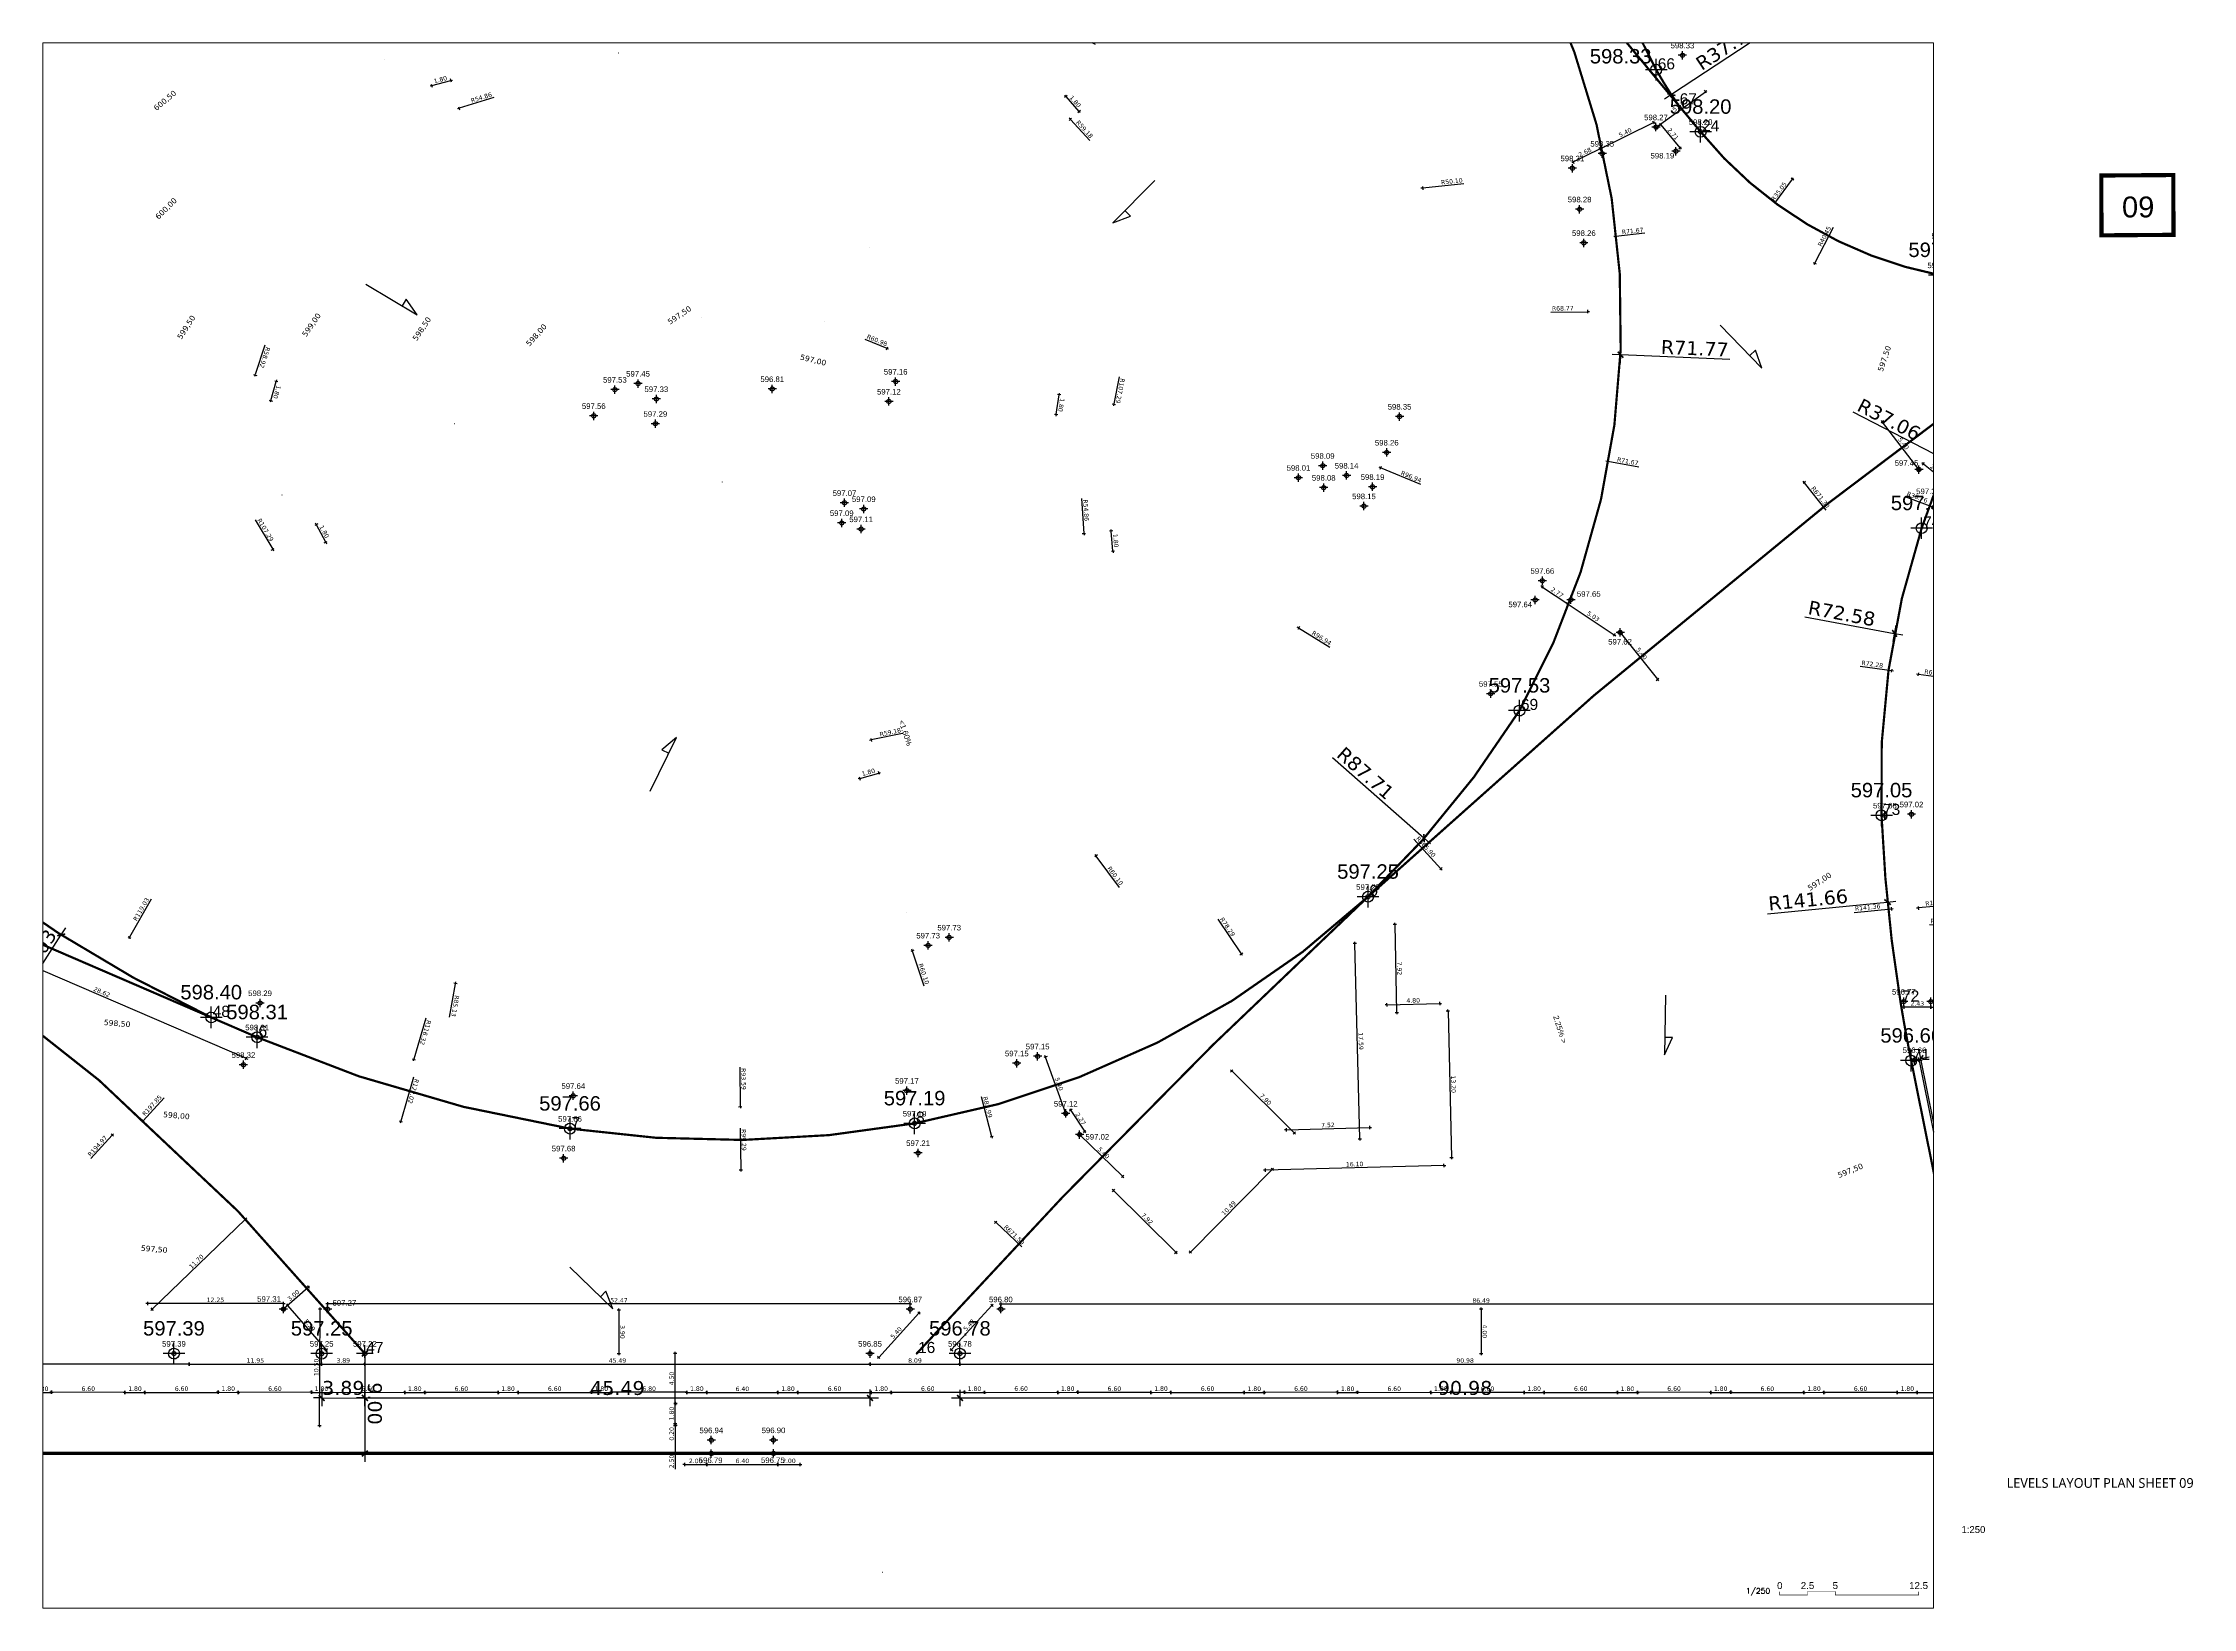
# Paper-space layout 'JVEA-GRP-RIM-GRL-1109' of a CAD drawing. Header units: metres. Extents: x 0.026 to 0.8, y 0.018 to 0.582.
# The model-space entities are those that its viewports show. They can reach past a viewport. Long polylines and large blocks are cut down to what shows.
import ezdxf
from ezdxf.enums import TextEntityAlignment as Align

# ---------------------------------------------------------------- set-up
doc = ezdxf.new("R2010")
doc.units = ezdxf.units.M
doc.header["$PDSIZE"] = -1
doc.linetypes.add('DASHEDX2', pattern=[1.5, 1, -0.5])
for name, color, linetype in [('01-TX-Altimetry 250 Topography', 51, 'Continuous'), ('01-TX-Guideline Altimetry 1000', 32, 'Continuous'), ('01-TX-Length Dimensions 250', 80, 'Continuous'), ('01-TX-Level Main Dimensions 250', 152, 'Continuous'), ('01-TX-Level Secondary Dimensions 250', 10, 'Continuous'), ('01-TX-Main Altimetry 1000', 242, 'Continuous'), ('01-TX-Secondary Altimetry 1000', 152, 'Continuous'), ('01-TX-Secondary Dimensions 1000', 152, 'Continuous'), ('01-TX-Slopes__', 140, 'Continuous'), ('A_TEXT_EDIT', 7, 'Continuous')]:
    doc.layers.add(name, color=color, linetype=linetype)
for name, color, linetype, lineweight, true_color in [('02-L-Guideline Axis', 34, 'DASHEDX2', 50, 0xa55200), ('02-L-Main Axis', 244, 'DASHEDX2', 50, 0xa50029), ('02-L-Secondary Axis', 154, 'DASHEDX2', 50, 0x0052a5)]:
    doc.layers.add(name, color=color, linetype=linetype, lineweight=lineweight, true_color=true_color)
for name, color, linetype, lineweight in [('02-L-Main Axis POINTS', 242, 'DASHEDX2', 50), ('02-L-Secondary Axis POINTS', 152, 'DASHEDX2', 50), ('G-ANNO-TTLB', 7, 'Continuous', 15)]:
    doc.layers.add(name, color=color, linetype=linetype, lineweight=lineweight)
doc.layers.add('03-BK-Arrow', color=153, linetype='Continuous', true_color=0x4491cf)
doc.layers.add('A-VIEWORT', color=7, linetype='Continuous', plot=False)
doc.layers.add('EiT_aux', color=50, linetype='Continuous', plot=False)
doc.styles.add('Arial_4', font='arial.ttf', dxfattribs={"height": 1.8})
doc.styles.add('ATK_Arial_5.0mm', font='arial.ttf', dxfattribs={"height": 5})
doc.styles.add('E100', font='verdana.ttf', dxfattribs={"height": 0.4})
doc.styles.add('E200', font='verdana.ttf', dxfattribs={"height": 1})
doc.styles.add('E500', font='verdana.ttf', dxfattribs={"height": 1.25})
doc.styles.add('POBLET2', font='romans.shx')
doc.styles.get("Standard").update_dxf_attribs({"font": 'arial.ttf'})
doc.dimstyles.new('E1000', dxfattribs={"dimscale": 0.03, "dimtxt": 1.25, "dimasz": 1, "dimexe": 0.1, "dimexo": 1, "dimgap": 8, "dimtad": 1, "dimzin": 0, "dimdsep": 46, "dimtxsty": 'E500', "dimblk1": 'LINCOT500', "dimblk2": 'LINCOT500', "dimsah": 1, "dimcen": 0.1, "dimdle": 0.1, "dimse1": 1, "dimse2": 1, "dimclrt": 256, "dimazin": 0, "dimtfac": 0.015385, "dimtofl": 0, "dimtmove": 0, "dimatfit": 3, "dimldrblk": 'LINCOT500', "dimfxl": 1, "dimtolj": 1, "dimtzin": 0, "dimarcsym": 0})
doc.dimstyles.new('E250', dxfattribs={"dimscale": 0.03, "dimtxt": 0.4, "dimasz": 0.5, "dimexe": 0.1, "dimexo": 1, "dimgap": 4, "dimtad": 1, "dimzin": 0, "dimdsep": 46, "dimtxsty": 'E100', "dimblk1": 'LINCOT200', "dimblk2": 'LINCOT200', "dimsah": 1, "dimcen": 0.1, "dimdle": 0.1, "dimse1": 1, "dimse2": 1, "dimclrt": 256, "dimadec": 0, "dimazin": 0, "dimtfac": 0.015385, "dimtofl": 0, "dimtmove": 0, "dimatfit": 3, "dimldrblk": 'LINCOT200', "dimfxl": 1, "dimtolj": 1, "dimtzin": 0, "dimarcsym": 0})

# ---------------------------------------------------------------- blocks, each defined once
blk = doc.blocks.new('*U130')
at = {"const_width": 0.2}
blk.add_lwpolyline([(0, -0.2), (0, -1.45), (10, -1.45), (10, -0.2), (20, -0.2), (20, -1.45), (50, -1.45), (50, -0.2)], dxfattribs=at)
for s, p in [('0', (0, 0.7)), ('2.5', (10, 0.7)), ('5', (20, 0.7)), ('12.5', (50, 0.7))]:
    blk.add_text(s, height=2.5).set_placement(p, align=Align.CENTER)
at = {"layer": 'EiT_aux', "style": 'POBLET2'}
blk.add_text('1/250', height=2, dxfattribs=at).set_placement((-7.81, -0.96), align=Align.CENTER)
blk = doc.blocks.new('LINCOT200')
for p, q in [((0, -10), (0, 10)), ((0, 0), (10, 0))]:
    blk.add_line(p, q)
at = {"const_width": 1.88}
blk.add_lwpolyline([(4, -4), (-4, 4)], dxfattribs=at)
blk = doc.blocks.new('*D7')
at = {"layer": '01-TX-Length Dimensions 250', "color": 0, "lineweight": -2, "transparency": 16777216}
blk.add_line((680353.45, 2749872.11), (680364.19, 2749877.28), dxfattribs=at)
at = {"layer": '01-TX-Length Dimensions 250', "color": 0, "lineweight": -2, "transparency": 16777216, "xscale": 0.015, "yscale": 0.015, "zscale": 0.015}
for p, rotation in [((680364.2, 2749877.28), 25.71137463820098), ((680353.44, 2749872.1), 205.711374638201)]:
    blk.add_blockref('LINCOT200', p, dxfattribs=dict(at, rotation=rotation))
at = {"layer": '01-TX-Length Dimensions 250', "transparency": 16777216, "insert": (680358.68, 2749874.99), "char_height": 0.4, "attachment_point": 5, "rotation": 25.7114, "style": 'E100'}
blk.add_mtext('\\A1;11.95', dxfattribs=at)
blk = doc.blocks.new('*D8')
at = {"layer": '01-TX-Length Dimensions 250', "color": 0, "lineweight": -2, "transparency": 16777216}
blk.add_line((680364.21, 2749877.29), (680367.69, 2749878.96), dxfattribs=at)
at = {"layer": '01-TX-Length Dimensions 250', "color": 0, "lineweight": -2, "transparency": 16777216, "xscale": 0.015, "yscale": 0.015, "zscale": 0.015}
for p, rotation in [((680367.71, 2749878.97), 25.68637447738036), ((680364.2, 2749877.28), 205.6863744773803)]:
    blk.add_blockref('LINCOT200', p, dxfattribs=dict(at, rotation=rotation))
at = {"layer": '01-TX-Length Dimensions 250', "transparency": 16777216, "insert": (680365.81, 2749878.42), "char_height": 0.4, "attachment_point": 5, "rotation": 25.6864, "style": 'E100'}
blk.add_mtext('\\A1;3.89', dxfattribs=at)
blk = doc.blocks.new('*D9')
at = {"layer": '01-TX-Length Dimensions 250', "color": 0, "lineweight": -2, "transparency": 16777216}
blk.add_line((680367.72, 2749878.98), (680408.67, 2749898.71), dxfattribs=at)
at = {"layer": '01-TX-Length Dimensions 250', "color": 0, "lineweight": -2, "transparency": 16777216, "xscale": 0.015, "yscale": 0.015, "zscale": 0.015}
for p, rotation in [((680408.69, 2749898.72), 25.73324888482102), ((680367.71, 2749878.97), 205.733248884821)]:
    blk.add_blockref('LINCOT200', p, dxfattribs=dict(at, rotation=rotation))
at = {"layer": '01-TX-Length Dimensions 250', "transparency": 16777216, "insert": (680388.06, 2749889.14), "char_height": 0.4, "attachment_point": 5, "rotation": 25.7332, "style": 'E100'}
blk.add_mtext('\\A1;45.49', dxfattribs=at)
blk = doc.blocks.new('*D10')
at = {"layer": '01-TX-Length Dimensions 250', "color": 0, "lineweight": -2, "transparency": 16777216}
blk.add_line((680408.7, 2749898.73), (680415.96, 2749902.23), dxfattribs=at)
at = {"layer": '01-TX-Length Dimensions 250', "color": 0, "lineweight": -2, "transparency": 16777216, "xscale": 0.015, "yscale": 0.015, "zscale": 0.015}
for p, rotation in [((680415.98, 2749902.23), 25.71893895832904), ((680408.69, 2749898.72), 205.718938958329)]:
    blk.add_blockref('LINCOT200', p, dxfattribs=dict(at, rotation=rotation))
at = {"layer": '01-TX-Length Dimensions 250', "transparency": 16777216, "insert": (680412.19, 2749900.77), "char_height": 0.4, "attachment_point": 5, "rotation": 25.7189, "style": 'E100'}
blk.add_mtext('\\A1;8.09', dxfattribs=at)
blk = doc.blocks.new('*D11')
at = {"layer": '01-TX-Length Dimensions 250', "color": 0, "lineweight": -2, "transparency": 16777216}
blk.add_line((680416, 2749902.24), (680497.93, 2749941.73), dxfattribs=at)
at = {"layer": '01-TX-Length Dimensions 250', "color": 0, "lineweight": -2, "transparency": 16777216, "xscale": 0.015, "yscale": 0.015, "zscale": 0.015}
for p, rotation in [((680497.94, 2749941.73), 25.73044521800444), ((680415.98, 2749902.24), 205.7304452180044)]:
    blk.add_blockref('LINCOT200', p, dxfattribs=dict(at, rotation=rotation))
at = {"layer": '01-TX-Length Dimensions 250', "transparency": 16777216, "insert": (680456.82, 2749922.28), "char_height": 0.4, "attachment_point": 5, "rotation": 25.7304, "style": 'E100'}
blk.add_mtext('\\A1;90.98', dxfattribs=at)
blk = doc.blocks.new('*D12')
at = {"layer": '01-TX-Length Dimensions 250', "color": 0, "lineweight": -2, "transparency": 16777216}
blk.add_line((680497.95, 2749941.74), (680507.26, 2749946.22), dxfattribs=at)
at = {"layer": '01-TX-Length Dimensions 250', "color": 0, "lineweight": -2, "transparency": 16777216, "xscale": 0.015, "yscale": 0.015, "zscale": 0.015}
for p, rotation in [((680507.28, 2749946.22), 25.68672766205346), ((680497.94, 2749941.73), 205.6867276620535)]:
    blk.add_blockref('LINCOT200', p, dxfattribs=dict(at, rotation=rotation))
at = {"layer": '01-TX-Length Dimensions 250', "transparency": 16777216, "insert": (680502.47, 2749944.27), "char_height": 0.4, "attachment_point": 5, "rotation": 25.6867, "style": 'E100'}
blk.add_mtext('\\A1;10.36', dxfattribs=at)
blk = doc.blocks.new('*D13')
at = {"layer": '01-TX-Length Dimensions 250', "color": 0, "lineweight": -2, "transparency": 16777216}
blk.add_line((680353.42, 2749872.09), (680238.16, 2749816.54), dxfattribs=at)
at = {"layer": '01-TX-Length Dimensions 250', "color": 0, "lineweight": -2, "transparency": 16777216, "xscale": 0.015, "yscale": 0.015, "zscale": 0.015}
for p, rotation in [((680353.44, 2749872.1), 25.73341885937582), ((680238.15, 2749816.53), 205.7334188593758)]:
    blk.add_blockref('LINCOT200', p, dxfattribs=dict(at, rotation=rotation))
at = {"layer": '01-TX-Length Dimensions 250', "transparency": 16777216, "insert": (680295.65, 2749844.61), "char_height": 0.4, "attachment_point": 5, "rotation": 25.7334, "style": 'E100'}
blk.add_mtext('\\A1;127.98', dxfattribs=at)
blk = doc.blocks.new('*D24')
at = {"layer": '01-TX-Length Dimensions 250', "color": 0, "lineweight": -2, "transparency": 16777216}
blk.add_line((680225.92, 2750037.7), (680293.18, 2750070.12), dxfattribs=at)
at = {"layer": '01-TX-Length Dimensions 250', "color": 0, "lineweight": -2, "transparency": 16777216, "xscale": 0.015, "yscale": 0.015, "zscale": 0.015}
for p, rotation in [((680293.2, 2750070.12), 25.7274151576688), ((680225.9, 2750037.7), 205.7274151576688)]:
    blk.add_blockref('LINCOT200', p, dxfattribs=dict(at, rotation=rotation))
at = {"layer": '01-TX-Length Dimensions 250', "transparency": 16777216, "insert": (680259.41, 2750054.21), "char_height": 0.4, "attachment_point": 5, "rotation": 25.7274, "style": 'E100'}
blk.add_mtext('\\A1;74.70', dxfattribs=at)
blk = doc.blocks.new('*D38')
at = {"layer": '01-TX-Length Dimensions 250', "color": 0, "lineweight": -2, "transparency": 16777216}
blk.add_line((680501.17, 2750008.44), (680498.25, 2750009.32), dxfattribs=at)
at = {"layer": '01-TX-Length Dimensions 250', "color": 0, "lineweight": -2, "transparency": 16777216, "xscale": 0.015, "yscale": 0.015, "zscale": 0.015, "rotation": 163.3833878055868}
blk.add_blockref('LINCOT200', (680498.23, 2750009.32), dxfattribs=at)
at = {"layer": '01-TX-Length Dimensions 250', "transparency": 16777216, "insert": (680500.25, 2750009.06), "char_height": 0.4, "attachment_point": 5, "rotation": 343.3834, "style": 'E100'}
blk.add_mtext('\\A1;R49.91', dxfattribs=at)
blk = doc.blocks.new('*D48')
at = {"layer": '01-TX-Length Dimensions 250', "color": 0, "lineweight": -2, "transparency": 16777216}
for p, q in [((680236.39, 2749851.22), (680238.86, 2749850.91)), ((680375.07, 2749833.6), (680375.08, 2749833.6)), ((680375.07, 2749833.6), (680375.07, 2749833.6))]:
    blk.add_line(p, q, dxfattribs=at)
at = {"layer": '01-TX-Length Dimensions 250', "color": 0, "lineweight": -2, "transparency": 16777216, "xscale": 0.015, "yscale": 0.015, "zscale": 0.015, "rotation": 352.7588481864766}
blk.add_blockref('LINCOT200', (680238.88, 2749850.9), dxfattribs=at)
at = {"layer": '01-TX-Length Dimensions 250', "transparency": 16777216, "insert": (680237.58, 2749850.74), "char_height": 0.4, "attachment_point": 5, "rotation": 352.7588, "style": 'E100'}
blk.add_mtext('\\A1;R137.29', dxfattribs=at)
blk = doc.blocks.new('*D62')
at = {"layer": '01-TX-Length Dimensions 250', "color": 0, "lineweight": -2, "transparency": 16777216}
blk.add_line((680328.52, 2749876.78), (680329.13, 2749879.2), dxfattribs=at)
at = {"layer": '01-TX-Length Dimensions 250', "color": 0, "lineweight": -2, "transparency": 16777216, "xscale": 0.015, "yscale": 0.015, "zscale": 0.015, "rotation": 75.87823194828422}
blk.add_blockref('LINCOT200', (680329.13, 2749879.22), dxfattribs=at)
at = {"layer": '01-TX-Length Dimensions 250', "transparency": 16777216, "insert": (680329.14, 2749877.9), "char_height": 0.4, "attachment_point": 5, "rotation": 75.8782, "style": 'E100'}
blk.add_mtext('\\A1;R252.48', dxfattribs=at)
blk = doc.blocks.new('*D63')
at = {"layer": '01-TX-Length Dimensions 250', "color": 0, "lineweight": -2, "transparency": 16777216}
blk.add_line((680289.78, 2749881.58), (680289.79, 2749884.07), dxfattribs=at)
at = {"layer": '01-TX-Length Dimensions 250', "color": 0, "lineweight": -2, "transparency": 16777216, "xscale": 0.015, "yscale": 0.015, "zscale": 0.015, "rotation": 89.89373509771112}
blk.add_blockref('LINCOT200', (680289.79, 2749884.08), dxfattribs=at)
at = {"layer": '01-TX-Length Dimensions 250', "transparency": 16777216, "insert": (680290.11, 2749882.81), "char_height": 0.4, "attachment_point": 5, "rotation": 89.8937, "style": 'E100'}
blk.add_mtext('\\A1;R163.93', dxfattribs=at)
blk = doc.blocks.new('*D64')
at = {"layer": '01-TX-Length Dimensions 250', "color": 0, "lineweight": -2, "transparency": 16777216}
blk.add_line((680273.4, 2749879.96), (680272.9, 2749882.05), dxfattribs=at)
at = {"layer": '01-TX-Length Dimensions 250', "color": 0, "lineweight": -2, "transparency": 16777216, "xscale": 0.015, "yscale": 0.015, "zscale": 0.015, "rotation": 103.4266535763232}
blk.add_blockref('LINCOT200', (680272.9, 2749882.07), dxfattribs=at)
at = {"layer": '01-TX-Length Dimensions 250', "transparency": 16777216, "insert": (680273.47, 2749881.08), "char_height": 0.4, "attachment_point": 5, "rotation": 283.4267, "style": 'E100'}
blk.add_mtext('\\A1;R73.67', dxfattribs=at)
blk = doc.blocks.new('*D68')
at = {"layer": '01-TX-Length Dimensions 250', "color": 0, "lineweight": -2, "transparency": 16777216}
blk.add_line((680242.24, 2749847.49), (680240.14, 2749847.87), dxfattribs=at)
at = {"layer": '01-TX-Length Dimensions 250', "color": 0, "lineweight": -2, "transparency": 16777216, "xscale": 0.015, "yscale": 0.015, "zscale": 0.015, "rotation": 169.6052150357337}
blk.add_blockref('LINCOT200', (680240.12, 2749847.87), dxfattribs=at)
at = {"layer": '01-TX-Length Dimensions 250', "transparency": 16777216, "insert": (680241.26, 2749848), "char_height": 0.4, "attachment_point": 5, "rotation": 349.6052, "style": 'E100'}
blk.add_mtext('\\A1;R55.83', dxfattribs=at)
blk = doc.blocks.new('Cotes Altimetriques')
at = {"linetype": 'DASHEDX2', "ltscale": 0.5}
for points in [[(1.5, 0), (-1.5, 0)], [(0, -1.5), (0, 1.5)]]:
    blk.add_lwpolyline(points, dxfattribs=at)
blk.add_circle((0, 0), 0.75)
at = {"ltscale": 0.3}
blk.add_attdef('COTES', text='', height=2, dxfattribs=at).set_placement((0, 3.5), align=Align.MIDDLE)
blk = doc.blocks.new('*U328')
at = {"linetype": 'DASHEDX2', "ltscale": 0.5}
for points in [[(1.5, 0), (-1.5, 0)], [(0, -1.5), (0, 1.5)]]:
    blk.add_lwpolyline(points, dxfattribs=at)
blk.add_circle((0, 0), 0.75)
at = {"ltscale": 0.3}
blk.add_attdef('COTES', text='', height=2, dxfattribs=at).set_placement((-4.56, -2.11), align=Align.MIDDLE)
blk = doc.blocks.new('*U452')
at = {"linetype": 'DASHEDX2', "ltscale": 0.5}
for points in [[(1.5, 0), (-1.5, 0)], [(0, -1.5), (0, 1.5)]]:
    blk.add_lwpolyline(points, dxfattribs=at)
blk.add_circle((0, 0), 0.75)
at = {"ltscale": 0.3}
blk.add_attdef('COTES', text='', height=2, dxfattribs=at).set_placement((-4.56, -1.68), align=Align.MIDDLE)
blk = doc.blocks.new('*U304')
at = {"linetype": 'DASHEDX2', "ltscale": 0.5}
for points in [[(1.5, 0), (-1.5, 0)], [(0, -1.5), (0, 1.5)]]:
    blk.add_lwpolyline(points, dxfattribs=at)
blk.add_circle((0, 0), 0.75)
at = {"ltscale": 0.3}
blk.add_attdef('COTES', text='', height=2, dxfattribs=at).set_placement((5.07, -1.81), align=Align.MIDDLE)
blk = doc.blocks.new('*U263')
at = {"linetype": 'DASHEDX2', "ltscale": 0.5}
for points in [[(1.5, 0), (-1.5, 0)], [(0, -1.5), (0, 1.5)]]:
    blk.add_lwpolyline(points, dxfattribs=at)
blk.add_circle((0, 0), 0.75)
at = {"ltscale": 0.3}
blk.add_attdef('COTES', text='', height=2, dxfattribs=at).set_placement((5.87, -1.97), align=Align.MIDDLE)
blk = doc.blocks.new('*U264')
at = {"linetype": 'DASHEDX2', "ltscale": 0.5}
for points in [[(1.5, 0), (-1.5, 0)], [(0, -1.5), (0, 1.5)]]:
    blk.add_lwpolyline(points, dxfattribs=at)
blk.add_circle((0, 0), 0.75)
at = {"ltscale": 0.3}
blk.add_attdef('COTES', text='', height=2, dxfattribs=at).set_placement((-4.8, 1.61), align=Align.MIDDLE)
blk = doc.blocks.new('*U305')
at = {"linetype": 'DASHEDX2', "ltscale": 0.5}
for points in [[(1.5, 0), (-1.5, 0)], [(0, -1.5), (0, 1.5)]]:
    blk.add_lwpolyline(points, dxfattribs=at)
blk.add_circle((0, 0), 0.75)
at = {"ltscale": 0.3}
blk.add_attdef('COTES', text='', height=2, dxfattribs=at).set_placement((5.44, 1.7), align=Align.MIDDLE)
blk = doc.blocks.new('*U340')
at = {"linetype": 'DASHEDX2', "ltscale": 0.5}
for points in [[(1.5, 0), (-1.5, 0)], [(0, -1.5), (0, 1.5)]]:
    blk.add_lwpolyline(points, dxfattribs=at)
blk.add_circle((0, 0), 0.75)
at = {"ltscale": 0.3}
blk.add_attdef('COTES', text='', height=2, dxfattribs=at).set_placement((5.21, -1.97), align=Align.MIDDLE)
blk = doc.blocks.new('*U453')
at = {"linetype": 'DASHEDX2', "ltscale": 0.5}
for points in [[(1.5, 0), (-1.5, 0)], [(0, -1.5), (0, 1.5)]]:
    blk.add_lwpolyline(points, dxfattribs=at)
blk.add_circle((0, 0), 0.75)
at = {"ltscale": 0.3}
blk.add_attdef('COTES', text='', height=2, dxfattribs=at).set_placement((-4.44, 2.34), align=Align.MIDDLE)
blk = doc.blocks.new('*U339')
at = {"linetype": 'DASHEDX2', "ltscale": 0.5}
for points in [[(1.5, 0), (-1.5, 0)], [(0, -1.5), (0, 1.5)]]:
    blk.add_lwpolyline(points, dxfattribs=at)
blk.add_circle((0, 0), 0.75)
at = {"ltscale": 0.3}
blk.add_attdef('COTES', text='', height=2, dxfattribs=at).set_placement((-0.04, -3.36), align=Align.MIDDLE)
blk = doc.blocks.new('*U479')
at = {"linetype": 'DASHEDX2', "ltscale": 0.5}
for points in [[(1.5, 0), (-1.5, 0)], [(0, -1.5), (0, 1.5)]]:
    blk.add_lwpolyline(points, dxfattribs=at)
blk.add_circle((0, 0), 0.75)
at = {"ltscale": 0.3}
blk.add_attdef('COTES', text='', height=2, dxfattribs=at).set_placement((5.99, 0.41), align=Align.MIDDLE)
blk = doc.blocks.new('*U470')
at = {"linetype": 'DASHEDX2', "ltscale": 0.5}
for points in [[(1.5, 0), (-1.5, 0)], [(0, -1.5), (0, 1.5)]]:
    blk.add_lwpolyline(points, dxfattribs=at)
blk.add_circle((0, 0), 0.75)
at = {"ltscale": 0.3}
blk.add_attdef('COTES', text='', height=2, dxfattribs=at).set_placement((6.39, -0.8), align=Align.MIDDLE)
blk = doc.blocks.new('*U143')
at = {"linetype": 'DASHEDX2', "ltscale": 0.5}
for points in [[(1.5, 0), (-1.5, 0)], [(0, -1.5), (0, 1.5)]]:
    blk.add_lwpolyline(points, dxfattribs=at)
blk.add_circle((0, 0), 0.75)
at = {"ltscale": 0.3}
blk.add_attdef('COTES', text='', height=2, dxfattribs=at).set_placement((-5.1, -1.7), align=Align.MIDDLE)
blk = doc.blocks.new('*U141')
at = {"linetype": 'DASHEDX2', "ltscale": 0.5}
for points in [[(1.5, 0), (-1.5, 0)], [(0, -1.5), (0, 1.5)]]:
    blk.add_lwpolyline(points, dxfattribs=at)
blk.add_circle((0, 0), 0.75)
at = {"ltscale": 0.3}
blk.add_attdef('COTES', text='', height=2, dxfattribs=at).set_placement((-5.35, 1.87), align=Align.MIDDLE)
blk = doc.blocks.new('*U88')
at = {"linetype": 'DASHEDX2', "ltscale": 0.5}
for points in [[(1.5, 0), (-1.5, 0)], [(0, -1.5), (0, 1.5)]]:
    blk.add_lwpolyline(points, dxfattribs=at)
blk.add_circle((0, 0), 0.75)
at = {"ltscale": 0.3}
blk.add_attdef('COTES', text='', height=2, dxfattribs=at).set_placement((-0.81, -2.63), align=Align.MIDDLE)
blk = doc.blocks.new('*U147')
at = {"linetype": 'DASHEDX2', "ltscale": 0.5}
for points in [[(1.5, 0), (-1.5, 0)], [(0, -1.5), (0, 1.5)]]:
    blk.add_lwpolyline(points, dxfattribs=at)
blk.add_circle((0, 0), 0.75)
at = {"ltscale": 0.3}
blk.add_attdef('COTES', text='', height=2, dxfattribs=at).set_placement((-0.61, -3.04), align=Align.MIDDLE)
blk = doc.blocks.new('*D171')
at = {"layer": '01-TX-Length Dimensions 250', "color": 0, "lineweight": -2, "transparency": 16777216}
for p, q in [((680498.59, 2750043.14), (680501.62, 2750038.47)), ((680528.79, 2749996.52), (680528.79, 2749996.52)), ((680528.79, 2749996.52), (680528.79, 2749996.52))]:
    blk.add_line(p, q, dxfattribs=at)
at = {"layer": '01-TX-Length Dimensions 250', "color": 0, "lineweight": -2, "transparency": 16777216, "xscale": 0.015, "yscale": 0.015, "zscale": 0.015, "rotation": 302.9355490731754}
blk.add_blockref('LINCOT200', (680501.62, 2750038.46), dxfattribs=at)
at = {"layer": '01-TX-Length Dimensions 250', "transparency": 16777216, "insert": (680499.45, 2750042.42), "char_height": 0.4, "attachment_point": 5, "rotation": 302.9355, "style": 'E100'}
blk.add_mtext('\\A1;R49.97', dxfattribs=at)
blk = doc.blocks.new('*D172')
at = {"layer": '01-TX-Length Dimensions 250', "color": 0, "lineweight": -2, "transparency": 16777216}
for p, q in [((680475.37, 2750013.32), (680480.53, 2750011.6)), ((680530.11, 2749995.01), (680530.12, 2749995.01)), ((680530.11, 2749995.01), (680530.11, 2749995.01))]:
    blk.add_line(p, q, dxfattribs=at)
at = {"layer": '01-TX-Length Dimensions 250', "color": 0, "lineweight": -2, "transparency": 16777216, "xscale": 0.015, "yscale": 0.015, "zscale": 0.015, "rotation": 341.5052018108047}
blk.add_blockref('LINCOT200', (680480.54, 2750011.59), dxfattribs=at)
at = {"layer": '01-TX-Length Dimensions 250', "transparency": 16777216, "insert": (680476.49, 2750013.29), "char_height": 0.4, "attachment_point": 5, "rotation": 341.5052, "style": 'E100'}
blk.add_mtext('\\A1;R52.27', dxfattribs=at)
blk = doc.blocks.new('*D173')
at = {"layer": '01-TX-Length Dimensions 250', "color": 0, "lineweight": -2, "transparency": 16777216}
for p, q in [((680519.06, 2749993.34), (680519.07, 2749993.34)), ((680519.07, 2749993.34), (680519.07, 2749993.34)), ((680477.42, 2749975.82), (680481.44, 2749977.51))]:
    blk.add_line(p, q, dxfattribs=at)
at = {"layer": '01-TX-Length Dimensions 250', "color": 0, "lineweight": -2, "transparency": 16777216, "xscale": 0.015, "yscale": 0.015, "zscale": 0.015, "rotation": 22.81617687527714}
blk.add_blockref('LINCOT200', (680481.46, 2749977.52), dxfattribs=at)
at = {"layer": '01-TX-Length Dimensions 250', "transparency": 16777216, "insert": (680478.27, 2749976.53), "char_height": 0.4, "attachment_point": 5, "rotation": 22.8162, "style": 'E100'}
blk.add_mtext('\\A1;R40.80', dxfattribs=at)
blk = doc.blocks.new('*D174')
at = {"layer": '01-TX-Length Dimensions 250', "color": 0, "lineweight": -2, "transparency": 16777216}
for p, q in [((680594.21, 2750049.58), (680594.21, 2750049.59)), ((680594.21, 2750049.58), (680594.21, 2750049.58)), ((680492.28, 2749953.66), (680495.91, 2749957.08))]:
    blk.add_line(p, q, dxfattribs=at)
at = {"layer": '01-TX-Length Dimensions 250', "color": 0, "lineweight": -2, "transparency": 16777216, "xscale": 0.015, "yscale": 0.015, "zscale": 0.015, "rotation": 43.26113911524751}
blk.add_blockref('LINCOT200', (680495.93, 2749957.09), dxfattribs=at)
at = {"layer": '01-TX-Length Dimensions 250', "transparency": 16777216, "insert": (680492.96, 2749954.76), "char_height": 0.4, "attachment_point": 5, "rotation": 43.2611, "style": 'E100'}
blk.add_mtext('\\A1;R134.96', dxfattribs=at)
blk = doc.blocks.new('*U1077')
at = {"linetype": 'DASHEDX2', "ltscale": 0.5}
for points in [[(1.5, 0), (-1.5, 0)], [(0, -1.5), (0, 1.5)]]:
    blk.add_lwpolyline(points, dxfattribs=at)
blk.add_circle((0, 0), 0.75)
at = {"ltscale": 0.3}
blk.add_attdef('COTES', text='', height=2, dxfattribs=at).set_placement((-5.17, 3.66), align=Align.MIDDLE)
blk = doc.blocks.new('*U1078')
at = {"linetype": 'DASHEDX2', "ltscale": 0.5}
for points in [[(1.5, 0), (-1.5, 0)], [(0, -1.5), (0, 1.5)]]:
    blk.add_lwpolyline(points, dxfattribs=at)
blk.add_circle((0, 0), 0.75)
at = {"ltscale": 0.3}
blk.add_attdef('COTES', text='', height=2, dxfattribs=at).set_placement((6.06, 2.25), align=Align.MIDDLE)
blk = doc.blocks.new('*D191')
at = {"layer": '01-TX-Length Dimensions 250', "color": 0, "lineweight": -2, "transparency": 16777216}
blk.add_line((680308.43, 2750050), (680312.57, 2750048.54), dxfattribs=at)
at = {"layer": '01-TX-Length Dimensions 250', "color": 0, "lineweight": -2, "transparency": 16777216, "xscale": 0.015, "yscale": 0.015, "zscale": 0.015, "rotation": 340.5883323236547}
blk.add_blockref('LINCOT200', (680312.59, 2750048.53), dxfattribs=at)
at = {"layer": '01-TX-Length Dimensions 250', "transparency": 16777216, "insert": (680309.54, 2750049.96), "char_height": 0.4, "attachment_point": 5, "rotation": 340.5883, "style": 'E100'}
blk.add_mtext('\\A1;R18.01', dxfattribs=at)
blk = doc.blocks.new('*D205')
at = {"layer": '01-TX-Length Dimensions 250', "color": 0, "lineweight": -2, "transparency": 16777216}
blk.add_line((680494.85, 2749946.25), (680416.96, 2749908.71), dxfattribs=at)
at = {"layer": '01-TX-Length Dimensions 250', "color": 0, "lineweight": -2, "transparency": 16777216, "xscale": 0.015, "yscale": 0.015, "zscale": 0.015}
for p, rotation in [((680494.87, 2749946.26), 25.73353157024158), ((680416.95, 2749908.7), 205.7335315702416)]:
    blk.add_blockref('LINCOT200', p, dxfattribs=dict(at, rotation=rotation))
at = {"layer": '01-TX-Length Dimensions 250', "transparency": 16777216, "insert": (680455.77, 2749927.78), "char_height": 0.4, "attachment_point": 5, "rotation": 25.7335, "style": 'E100'}
blk.add_mtext('\\A1;86.49', dxfattribs=at)
blk = doc.blocks.new('*D206')
at = {"layer": '01-TX-Length Dimensions 250', "color": 0, "lineweight": -2, "transparency": 16777216}
blk.add_line((680409.58, 2749905.18), (680362.34, 2749882.41), dxfattribs=at)
at = {"layer": '01-TX-Length Dimensions 250', "color": 0, "lineweight": -2, "transparency": 16777216, "xscale": 0.015, "yscale": 0.015, "zscale": 0.015}
for p, rotation in [((680409.59, 2749905.19), 25.73319238380624), ((680362.33, 2749882.41), 205.7331923838062)]:
    blk.add_blockref('LINCOT200', p, dxfattribs=dict(at, rotation=rotation))
at = {"layer": '01-TX-Length Dimensions 250', "transparency": 16777216, "insert": (680385.82, 2749894.09), "char_height": 0.4, "attachment_point": 5, "rotation": 25.7332, "style": 'E100'}
blk.add_mtext('\\A1;52.47', dxfattribs=at)
blk = doc.blocks.new('*D207')
at = {"layer": '01-TX-Length Dimensions 250', "color": 0, "lineweight": -2, "transparency": 16777216}
blk.add_line((680358.71, 2749880.7), (680347.71, 2749875.39), dxfattribs=at)
at = {"layer": '01-TX-Length Dimensions 250', "color": 0, "lineweight": -2, "transparency": 16777216, "xscale": 0.015, "yscale": 0.015, "zscale": 0.015}
for p, rotation in [((680358.73, 2749880.7), 25.73356172708452), ((680347.69, 2749875.39), 205.7335617270846)]:
    blk.add_blockref('LINCOT200', p, dxfattribs=dict(at, rotation=rotation))
at = {"layer": '01-TX-Length Dimensions 250', "transparency": 16777216, "insert": (680353.07, 2749878.34), "char_height": 0.4, "attachment_point": 5, "rotation": 25.7336, "style": 'E100'}
blk.add_mtext('\\A1;12.25', dxfattribs=at)
blk = doc.blocks.new('*D208')
at = {"layer": '01-TX-Length Dimensions 250', "color": 0, "lineweight": -2, "transparency": 16777216}
blk.add_line((680456.11, 2749927.06), (680457.83, 2749923.49), dxfattribs=at)
at = {"layer": '01-TX-Length Dimensions 250', "color": 0, "lineweight": -2, "transparency": 16777216, "xscale": 0.015, "yscale": 0.015, "zscale": 0.015}
for p, rotation in [((680456.1, 2749927.08), 115.7336599587251), ((680457.84, 2749923.47), 295.7336599587251)]:
    blk.add_blockref('LINCOT200', p, dxfattribs=dict(at, rotation=rotation))
at = {"layer": '01-TX-Length Dimensions 250', "transparency": 16777216, "insert": (680457.27, 2749925.42), "char_height": 0.4, "attachment_point": 5, "rotation": 295.7337, "style": 'E100'}
blk.add_mtext('\\A1;4.00', dxfattribs=at)
blk = doc.blocks.new('*D210')
at = {"layer": '01-TX-Length Dimensions 250', "color": 0, "lineweight": -2, "transparency": 16777216}
blk.add_line((680230.2, 2750034.25), (680295.43, 2750065.69), dxfattribs=at)
at = {"layer": '01-TX-Length Dimensions 250', "color": 0, "lineweight": -2, "transparency": 16777216, "xscale": 0.015, "yscale": 0.015, "zscale": 0.015}
for p, rotation in [((680295.44, 2750065.7), 25.73197732814081), ((680230.18, 2750034.24), 205.7319773281408)]:
    blk.add_blockref('LINCOT200', p, dxfattribs=dict(at, rotation=rotation))
at = {"layer": '01-TX-Length Dimensions 250', "transparency": 16777216, "insert": (680262.67, 2750050.26), "char_height": 0.4, "attachment_point": 5, "rotation": 25.732, "style": 'E100'}
blk.add_mtext('\\A1;72.44', dxfattribs=at)
blk = doc.blocks.new('*D259')
at = {"layer": '01-TX-Length Dimensions 250', "color": 0, "lineweight": -2, "transparency": 16777216}
blk.add_line((680311.84, 2749901.93), (680266.92, 2749900.06), dxfattribs=at)
at = {"layer": '01-TX-Length Dimensions 250', "color": 0, "lineweight": -2, "transparency": 16777216, "xscale": 0.015, "yscale": 0.015, "zscale": 0.015}
for p, rotation in [((680311.86, 2749901.93), 2.375479933281088), ((680266.91, 2749900.06), 182.3754799332811)]:
    blk.add_blockref('LINCOT200', p, dxfattribs=dict(at, rotation=rotation))
at = {"layer": '01-TX-Length Dimensions 250', "transparency": 16777216, "insert": (680289.37, 2749901.32), "char_height": 0.4, "attachment_point": 5, "rotation": 2.3755, "style": 'E100'}
blk.add_mtext('\\A1;44.99', dxfattribs=at)
blk = doc.blocks.new('*D260')
at = {"layer": '01-TX-Length Dimensions 250', "color": 0, "lineweight": -2, "transparency": 16777216}
for p, q in [((680311.87, 2749901.93), (680312.49, 2749901.95)), ((680312.51, 2749901.95), (680313.93, 2749902.01))]:
    blk.add_line(p, q, dxfattribs=at)
at = {"layer": '01-TX-Length Dimensions 250', "color": 0, "lineweight": -2, "transparency": 16777216, "xscale": 0.015, "yscale": 0.015, "zscale": 0.015}
for p, rotation in [((680311.86, 2749901.93), 182.2593537399466), ((680312.51, 2749901.95), 2.25935373994663)]:
    blk.add_blockref('LINCOT200', p, dxfattribs=dict(at, rotation=rotation))
at = {"layer": '01-TX-Length Dimensions 250', "transparency": 16777216, "insert": (680313.21, 2749902.31), "char_height": 0.4, "attachment_point": 5, "rotation": 2.2594, "style": 'E100'}
blk.add_mtext('\\A1;0.65', dxfattribs=at)
blk = doc.blocks.new('*D261')
at = {"layer": '01-TX-Length Dimensions 250', "color": 0, "lineweight": -2, "transparency": 16777216}
blk.add_line((680312.95, 2749902.45), (680313.38, 2749904.59), dxfattribs=at)
at = {"layer": '01-TX-Length Dimensions 250', "color": 0, "lineweight": -2, "transparency": 16777216, "xscale": 0.015, "yscale": 0.015, "zscale": 0.015}
for p, rotation in [((680313.38, 2749904.6), 78.56079597595188), ((680312.94, 2749902.43), 258.5607959759519)]:
    blk.add_blockref('LINCOT200', p, dxfattribs=dict(at, rotation=rotation))
at = {"layer": '01-TX-Length Dimensions 250', "transparency": 16777216, "insert": (680312.85, 2749903.58), "char_height": 0.4, "attachment_point": 5, "rotation": 78.5608, "style": 'E100'}
blk.add_mtext('\\A1;2.21', dxfattribs=at)
blk = doc.blocks.new('*D262')
at = {"layer": '01-TX-Length Dimensions 250', "color": 0, "lineweight": -2, "transparency": 16777216}
blk.add_line((680313.38, 2749904.61), (680313.95, 2749907.13), dxfattribs=at)
at = {"layer": '01-TX-Length Dimensions 250', "color": 0, "lineweight": -2, "transparency": 16777216, "xscale": 0.015, "yscale": 0.015, "zscale": 0.015}
for p, rotation in [((680313.96, 2749907.14), 77.26553522858042), ((680313.38, 2749904.59), 257.2655352285804)]:
    blk.add_blockref('LINCOT200', p, dxfattribs=dict(at, rotation=rotation))
at = {"layer": '01-TX-Length Dimensions 250', "transparency": 16777216, "insert": (680313.35, 2749905.94), "char_height": 0.4, "attachment_point": 5, "rotation": 77.2655, "style": 'E100'}
blk.add_mtext('\\A1;2.61', dxfattribs=at)
blk = doc.blocks.new('*D265')
at = {"layer": '01-TX-Length Dimensions 250', "color": 0, "lineweight": -2, "transparency": 16777216}
for p, q in [((680326.98, 2749946.28), (680326.98, 2749946.29)), ((680326.98, 2749946.28), (680326.98, 2749946.28)), ((680296.94, 2749911.36), (680298.34, 2749912.99))]:
    blk.add_line(p, q, dxfattribs=at)
at = {"layer": '01-TX-Length Dimensions 250', "color": 0, "lineweight": -2, "transparency": 16777216, "xscale": 0.015, "yscale": 0.015, "zscale": 0.015, "rotation": 49.29687147823582}
blk.add_blockref('LINCOT200', (680298.35, 2749913), dxfattribs=at)
at = {"layer": '01-TX-Length Dimensions 250', "transparency": 16777216, "insert": (680297.39, 2749912.39), "char_height": 0.4, "attachment_point": 5, "rotation": 49.2969, "style": 'E100'}
blk.add_mtext('\\A1;R43.90', dxfattribs=at)
blk = doc.blocks.new('*D267')
at = {"layer": '01-TX-Length Dimensions 250', "color": 0, "lineweight": -2, "transparency": 16777216}
for p, q in [((680338.2, 2749958.83), (680338.2, 2749958.83)), ((680338.2, 2749958.82), (680338.2, 2749958.83)), ((680277.45, 2749952.65), (680279.58, 2749952.87))]:
    blk.add_line(p, q, dxfattribs=at)
at = {"layer": '01-TX-Length Dimensions 250', "color": 0, "lineweight": -2, "transparency": 16777216, "xscale": 0.015, "yscale": 0.015, "zscale": 0.015, "rotation": 5.800889894909463}
blk.add_blockref('LINCOT200', (680279.6, 2749952.87), dxfattribs=at)
at = {"layer": '01-TX-Length Dimensions 250', "transparency": 16777216, "insert": (680278.48, 2749953.09), "char_height": 0.4, "attachment_point": 5, "rotation": 5.8009, "style": 'E100'}
blk.add_mtext('\\A1;R58.90', dxfattribs=at)
blk = doc.blocks.new('*D268')
at = {"layer": '01-TX-Length Dimensions 250', "color": 0, "lineweight": -2, "transparency": 16777216}
for p, q in [((680362.2, 2749964.55), (680362.2, 2749964.55)), ((680362.2, 2749964.54), (680362.2, 2749964.55)), ((680281.85, 2749934.62), (680283.87, 2749935.37))]:
    blk.add_line(p, q, dxfattribs=at)
at = {"layer": '01-TX-Length Dimensions 250', "color": 0, "lineweight": -2, "transparency": 16777216, "xscale": 0.015, "yscale": 0.015, "zscale": 0.015, "rotation": 20.42903068853238}
blk.add_blockref('LINCOT200', (680283.88, 2749935.38), dxfattribs=at)
at = {"layer": '01-TX-Length Dimensions 250', "transparency": 16777216, "insert": (680282.74, 2749935.3), "char_height": 0.4, "attachment_point": 5, "rotation": 20.429, "style": 'E100'}
blk.add_mtext('\\A1;R83.57', dxfattribs=at)
blk = doc.blocks.new('*D297')
at = {"layer": '01-TX-Length Dimensions 250', "color": 0, "lineweight": -2, "transparency": 16777216}
blk.add_line((680310.14, 2750024.74), (680308.77, 2750026.67), dxfattribs=at)
at = {"layer": '01-TX-Length Dimensions 250', "color": 0, "lineweight": -2, "transparency": 16777216, "xscale": 0.015, "yscale": 0.015, "zscale": 0.015}
for p, rotation in [((680308.76, 2750026.68), 125.2779004162956), ((680310.15, 2750024.73), 305.2779004162957)]:
    blk.add_blockref('LINCOT200', p, dxfattribs=dict(at, rotation=rotation))
at = {"layer": '01-TX-Length Dimensions 250', "transparency": 16777216, "insert": (680309.72, 2750025.89), "char_height": 0.4, "attachment_point": 5, "rotation": 305.2779, "style": 'E100'}
blk.add_mtext('\\A1;2.39', dxfattribs=at)
blk = doc.blocks.new('*D298')
at = {"layer": '01-TX-Length Dimensions 250', "color": 0, "lineweight": -2, "transparency": 16777216}
blk.add_line((680308.75, 2750026.69), (680307.24, 2750028.83), dxfattribs=at)
at = {"layer": '01-TX-Length Dimensions 250', "color": 0, "lineweight": -2, "transparency": 16777216, "xscale": 0.015, "yscale": 0.015, "zscale": 0.015}
for p, rotation in [((680307.23, 2750028.84), 125.2779004096216), ((680308.76, 2750026.68), 305.2779004096216)]:
    blk.add_blockref('LINCOT200', p, dxfattribs=dict(at, rotation=rotation))
at = {"layer": '01-TX-Length Dimensions 250', "transparency": 16777216, "insert": (680308.27, 2750027.95), "char_height": 0.4, "attachment_point": 5, "rotation": 305.2779, "style": 'E100'}
blk.add_mtext('\\A1;2.65', dxfattribs=at)
blk = doc.blocks.new('*D310')
at = {"layer": '01-TX-Length Dimensions 250', "color": 0, "lineweight": -2, "transparency": 16777216}
for p, q in [((680183.2, 2750299.14), (680183.21, 2750299.14)), ((680183.21, 2750299.13), (680183.21, 2750299.14)), ((680307.47, 2750023.23), (680306.45, 2750025.49))]:
    blk.add_line(p, q, dxfattribs=at)
at = {"layer": '01-TX-Length Dimensions 250', "color": 0, "lineweight": -2, "transparency": 16777216, "xscale": 0.015, "yscale": 0.015, "zscale": 0.015, "rotation": 114.2457025002518}
blk.add_blockref('LINCOT200', (680306.45, 2750025.5), dxfattribs=at)
at = {"layer": '01-TX-Length Dimensions 250', "transparency": 16777216, "insert": (680307.26, 2750024.49), "char_height": 0.4, "attachment_point": 5, "rotation": 294.2457, "style": 'E100'}
blk.add_mtext('\\A1;R300.11', dxfattribs=at)
blk = doc.blocks.new('*D311')
at = {"layer": '01-TX-Length Dimensions 250', "color": 0, "lineweight": -2, "transparency": 16777216}
blk.add_line((680297.91, 2750005.58), (680295.17, 2750007.54), dxfattribs=at)
at = {"layer": '01-TX-Length Dimensions 250', "color": 0, "lineweight": -2, "transparency": 16777216, "xscale": 0.015, "yscale": 0.015, "zscale": 0.015, "rotation": 144.2708023542848}
blk.add_blockref('LINCOT200', (680295.16, 2750007.55), dxfattribs=at)
at = {"layer": '01-TX-Length Dimensions 250', "transparency": 16777216, "insert": (680297.09, 2750006.57), "char_height": 0.4, "attachment_point": 5, "rotation": 324.2708, "style": 'E100'}
blk.add_mtext('\\A1;R126.89', dxfattribs=at)
blk = doc.blocks.new('*D318')
at = {"layer": '01-TX-Length Dimensions 250', "color": 0, "lineweight": -2, "transparency": 16777216}
blk.add_line((680397.05, 2750047.52), (680408.81, 2750042.14), dxfattribs=at)
at = {"layer": '01-TX-Length Dimensions 250', "color": 0, "lineweight": -2, "transparency": 16777216, "xscale": 0.015, "yscale": 0.015, "zscale": 0.015}
for p, rotation in [((680397.03, 2750047.53), 155.394804351356), ((680408.82, 2750042.13), 335.394804351356)]:
    blk.add_blockref('LINCOT200', p, dxfattribs=dict(at, rotation=rotation))
at = {"layer": '01-TX-Length Dimensions 250', "transparency": 16777216, "insert": (680403.06, 2750045.13), "char_height": 0.4, "attachment_point": 5, "rotation": 335.3948, "style": 'E100'}
blk.add_mtext('\\A1;12.96', dxfattribs=at)
blk = doc.blocks.new('*D322')
at = {"layer": '01-TX-Length Dimensions 250', "color": 0, "lineweight": -2, "transparency": 16777216}
blk.add_line((680409.6, 2750042.31), (680411.07, 2750044.33), dxfattribs=at)
at = {"layer": '01-TX-Length Dimensions 250', "color": 0, "lineweight": -2, "transparency": 16777216, "xscale": 0.015, "yscale": 0.015, "zscale": 0.015}
for p, rotation in [((680411.08, 2750044.34), 54.06854722015043), ((680409.59, 2750042.29), 234.0685472201504)]:
    blk.add_blockref('LINCOT200', p, dxfattribs=dict(at, rotation=rotation))
at = {"layer": '01-TX-Length Dimensions 250', "transparency": 16777216, "insert": (680410.07, 2750043.51), "char_height": 0.4, "attachment_point": 5, "rotation": 54.0685, "style": 'E100'}
blk.add_mtext('\\A1;2.53', dxfattribs=at)
blk = doc.blocks.new('*D323')
at = {"layer": '01-TX-Length Dimensions 250', "color": 0, "lineweight": -2, "transparency": 16777216}
blk.add_line((680411.09, 2750044.36), (680412.51, 2750046.31), dxfattribs=at)
at = {"layer": '01-TX-Length Dimensions 250', "color": 0, "lineweight": -2, "transparency": 16777216, "xscale": 0.015, "yscale": 0.015, "zscale": 0.015}
for p, rotation in [((680412.51, 2750046.33), 54.06854719293056), ((680411.08, 2750044.34), 234.0685471929305)]:
    blk.add_blockref('LINCOT200', p, dxfattribs=dict(at, rotation=rotation))
at = {"layer": '01-TX-Length Dimensions 250', "transparency": 16777216, "insert": (680411.53, 2750045.53), "char_height": 0.4, "attachment_point": 5, "rotation": 54.0685, "style": 'E100'}
blk.add_mtext('\\A1;2.45', dxfattribs=at)
blk = doc.blocks.new('*D329')
at = {"layer": '01-TX-Length Dimensions 250', "color": 0, "lineweight": -2, "transparency": 16777216}
blk.add_line((680364.5, 2750050.45), (680364.1, 2750053.28), dxfattribs=at)
at = {"layer": '01-TX-Length Dimensions 250', "color": 0, "lineweight": -2, "transparency": 16777216, "xscale": 0.015, "yscale": 0.015, "zscale": 0.015, "rotation": 98.0593205384155}
blk.add_blockref('LINCOT200', (680364.1, 2750053.3), dxfattribs=at)
at = {"layer": '01-TX-Length Dimensions 250', "transparency": 16777216, "insert": (680364.68, 2750051.55), "char_height": 0.4, "attachment_point": 5, "rotation": 278.0593, "style": 'E100'}
blk.add_mtext('\\A1;R80.42', dxfattribs=at)
blk = doc.blocks.new('*D330')
at = {"layer": '01-TX-Length Dimensions 250', "color": 0, "lineweight": -2, "transparency": 16777216}
blk.add_line((680382.95, 2750049.76), (680383.53, 2750052.53), dxfattribs=at)
at = {"layer": '01-TX-Length Dimensions 250', "color": 0, "lineweight": -2, "transparency": 16777216, "xscale": 0.015, "yscale": 0.015, "zscale": 0.015, "rotation": 78.36651051595175}
blk.add_blockref('LINCOT200', (680383.53, 2750052.55), dxfattribs=at)
at = {"layer": '01-TX-Length Dimensions 250', "transparency": 16777216, "insert": (680382.85, 2750050.86), "char_height": 0.4, "attachment_point": 5, "rotation": 78.3665, "style": 'E100'}
blk.add_mtext('\\A1;R64.01', dxfattribs=at)
blk = doc.blocks.new('*D337')
at = {"layer": '01-TX-Length Dimensions 250', "color": 0, "lineweight": -2, "transparency": 16777216}
blk.add_line((680424.36, 2750030.23), (680426.8, 2750029.11), dxfattribs=at)
at = {"layer": '01-TX-Length Dimensions 250', "color": 0, "lineweight": -2, "transparency": 16777216, "xscale": 0.015, "yscale": 0.015, "zscale": 0.015}
for p, rotation in [((680424.34, 2750030.23), 155.3948043625613), ((680426.81, 2750029.11), 335.3948043625613)]:
    blk.add_blockref('LINCOT200', p, dxfattribs=dict(at, rotation=rotation))
at = {"layer": '01-TX-Length Dimensions 250', "transparency": 16777216, "insert": (680425.71, 2750029.96), "char_height": 0.4, "attachment_point": 5, "rotation": 335.3948, "style": 'E100'}
blk.add_mtext('\\A1;2.71', dxfattribs=at)
blk = doc.blocks.new('*D338')
at = {"layer": '01-TX-Length Dimensions 250', "color": 0, "lineweight": -2, "transparency": 16777216}
blk.add_line((680458.69, 2750027.82), (680459.86, 2750026.5), dxfattribs=at)
at = {"layer": '01-TX-Length Dimensions 250', "color": 0, "lineweight": -2, "transparency": 16777216, "xscale": 0.015, "yscale": 0.015, "zscale": 0.015}
for p, rotation in [((680458.68, 2750027.83), 131.6769017173751), ((680459.87, 2750026.49), 311.6769017173752)]:
    blk.add_blockref('LINCOT200', p, dxfattribs=dict(at, rotation=rotation))
at = {"layer": '01-TX-Length Dimensions 250', "transparency": 16777216, "insert": (680459.52, 2750027.38), "char_height": 0.4, "attachment_point": 5, "rotation": 311.6769, "style": 'E100'}
blk.add_mtext('\\A1;1.80', dxfattribs=at)
blk = doc.blocks.new('*D341')
at = {"layer": '01-TX-Length Dimensions 250', "color": 0, "lineweight": -2, "transparency": 16777216}
blk.add_line((680442.35, 2750028.62), (680442.25, 2750025.04), dxfattribs=at)
at = {"layer": '01-TX-Length Dimensions 250', "color": 0, "lineweight": -2, "transparency": 16777216, "xscale": 0.015, "yscale": 0.015, "zscale": 0.015, "rotation": 268.2865346515985}
blk.add_blockref('LINCOT200', (680442.25, 2750025.02), dxfattribs=at)
at = {"layer": '01-TX-Length Dimensions 250', "transparency": 16777216, "insert": (680441.99, 2750027.57), "char_height": 0.4, "attachment_point": 5, "rotation": 88.2865, "style": 'E100'}
blk.add_mtext('\\A1;R40.45', dxfattribs=at)
blk = doc.blocks.new('*D342')
at = {"layer": '01-TX-Length Dimensions 250', "color": 0, "lineweight": -2, "transparency": 16777216}
blk.add_line((680452.84, 2750005.41), (680450, 2750006.79), dxfattribs=at)
at = {"layer": '01-TX-Length Dimensions 250', "color": 0, "lineweight": -2, "transparency": 16777216, "xscale": 0.015, "yscale": 0.015, "zscale": 0.015, "rotation": 153.9730183092248}
blk.add_blockref('LINCOT200', (680449.99, 2750006.8), dxfattribs=at)
at = {"layer": '01-TX-Length Dimensions 250', "transparency": 16777216, "insert": (680451.87, 2750006.25), "char_height": 0.4, "attachment_point": 5, "rotation": 333.973, "style": 'E100'}
blk.add_mtext('\\A1;R671.30', dxfattribs=at)
blk = doc.blocks.new('*D358')
at = {"layer": '01-TX-Length Dimensions 250', "color": 0, "lineweight": -2, "transparency": 16777216}
blk.add_line((680423.73, 2750124.1), (680420.34, 2750124.69), dxfattribs=at)
at = {"layer": '01-TX-Length Dimensions 250', "color": 0, "lineweight": -2, "transparency": 16777216, "xscale": 0.015, "yscale": 0.015, "zscale": 0.015, "rotation": 170.1027913468755}
blk.add_blockref('LINCOT200', (680420.33, 2750124.69), dxfattribs=at)
at = {"layer": '01-TX-Length Dimensions 250', "transparency": 16777216, "insert": (680422.57, 2750124.64), "char_height": 0.4, "attachment_point": 5, "rotation": 350.1028, "style": 'E100'}
blk.add_mtext('\\A1;R530.43', dxfattribs=at)
blk = doc.blocks.new('*D362')
at = {"layer": '01-TX-Length Dimensions 250', "color": 0, "lineweight": -2, "transparency": 16777216}
for p, q in [((680211.19, 2750267.33), (680211.19, 2750267.33)), ((680211.19, 2750267.32), (680211.19, 2750267.33)), ((680347.99, 2750047.07), (680346.26, 2750049.85))]:
    blk.add_line(p, q, dxfattribs=at)
at = {"layer": '01-TX-Length Dimensions 250', "color": 0, "lineweight": -2, "transparency": 16777216, "xscale": 0.015, "yscale": 0.015, "zscale": 0.015, "rotation": 121.8436875488071}
blk.add_blockref('LINCOT200', (680346.25, 2750049.87), dxfattribs=at)
at = {"layer": '01-TX-Length Dimensions 250', "transparency": 16777216, "insert": (680347.61, 2750048.29), "char_height": 0.4, "attachment_point": 5, "rotation": 301.8437, "style": 'E100'}
blk.add_mtext('\\A1;R255.99', dxfattribs=at)
blk = doc.blocks.new('*D363')
at = {"layer": '01-TX-Length Dimensions 250', "color": 0, "lineweight": -2, "transparency": 16777216}
for p, q in [((680183.2, 2750299.14), (680183.21, 2750299.14)), ((680183.21, 2750299.13), (680183.21, 2750299.14)), ((680322.49, 2750032.76), (680321.07, 2750035.48))]:
    blk.add_line(p, q, dxfattribs=at)
at = {"layer": '01-TX-Length Dimensions 250', "color": 0, "lineweight": -2, "transparency": 16777216, "xscale": 0.015, "yscale": 0.015, "zscale": 0.015, "rotation": 117.604307154286}
blk.add_blockref('LINCOT200', (680321.06, 2750035.5), dxfattribs=at)
at = {"layer": '01-TX-Length Dimensions 250', "transparency": 16777216, "insert": (680322.21, 2750034), "char_height": 0.4, "attachment_point": 5, "rotation": 297.6043, "style": 'E100'}
blk.add_mtext('\\A1;R297.51', dxfattribs=at)
blk = doc.blocks.new('*D364')
at = {"layer": '01-TX-Length Dimensions 250', "color": 0, "lineweight": -2, "transparency": 16777216}
blk.add_line((680303.84, 2750030.46), (680305.06, 2750027.75), dxfattribs=at)
at = {"layer": '01-TX-Length Dimensions 250', "color": 0, "lineweight": -2, "transparency": 16777216, "xscale": 0.015, "yscale": 0.015, "zscale": 0.015, "rotation": 294.1796110695619}
blk.add_blockref('LINCOT200', (680305.06, 2750027.73), dxfattribs=at)
at = {"layer": '01-TX-Length Dimensions 250', "transparency": 16777216, "insert": (680304.64, 2750029.48), "char_height": 0.4, "attachment_point": 5, "rotation": 294.1796, "style": 'E100'}
blk.add_mtext('\\A1;R297.51', dxfattribs=at)
blk = doc.blocks.new('*U369')
at = {"linetype": 'DASHEDX2', "ltscale": 0.5}
for points in [[(1.5, 0), (-1.5, 0)], [(0, -1.5), (0, 1.5)]]:
    blk.add_lwpolyline(points, dxfattribs=at)
blk.add_circle((0, 0), 0.75)
at = {"ltscale": 0.3}
blk.add_attdef('COTES', text='', height=2, dxfattribs=at).set_placement((-4.87, -1.62), align=Align.MIDDLE)
blk = doc.blocks.new('*D392')
at = {"layer": '01-TX-Length Dimensions 250', "color": 0, "lineweight": -2, "transparency": 16777216}
blk.add_line((680309.67, 2750024.37), (680313.32, 2750020.57), dxfattribs=at)
at = {"layer": '01-TX-Length Dimensions 250', "color": 0, "lineweight": -2, "transparency": 16777216, "xscale": 0.015, "yscale": 0.015, "zscale": 0.015}
for p, rotation in [((680309.65, 2750024.38), 133.9174198858454), ((680313.33, 2750020.56), 313.9174198858453)]:
    blk.add_blockref('LINCOT200', p, dxfattribs=dict(at, rotation=rotation))
at = {"layer": '01-TX-Length Dimensions 250', "transparency": 16777216, "insert": (680311.73, 2750022.7), "char_height": 0.4, "attachment_point": 5, "rotation": 313.9174, "style": 'E100'}
blk.add_mtext('\\A1;5.30', dxfattribs=at)
blk = doc.blocks.new('*D393')
at = {"layer": '01-TX-Length Dimensions 250', "color": 0, "lineweight": -2, "transparency": 16777216}
blk.add_line((680359.08, 2750052.41), (680360.17, 2750047.15), dxfattribs=at)
at = {"layer": '01-TX-Length Dimensions 250', "color": 0, "lineweight": -2, "transparency": 16777216, "xscale": 0.015, "yscale": 0.015, "zscale": 0.015}
for p, rotation in [((680359.08, 2750052.42), 101.6881887045138), ((680360.17, 2750047.14), 281.6881887045139)]:
    blk.add_blockref('LINCOT200', p, dxfattribs=dict(at, rotation=rotation))
at = {"layer": '01-TX-Length Dimensions 250', "transparency": 16777216, "insert": (680359.95, 2750049.85), "char_height": 0.4, "attachment_point": 5, "rotation": 281.6882, "style": 'E100'}
blk.add_mtext('\\A1;5.40', dxfattribs=at)
blk = doc.blocks.new('*D394')
at = {"layer": '01-TX-Length Dimensions 250', "color": 0, "lineweight": -2, "transparency": 16777216}
blk.add_line((680409.14, 2750042.6), (680405.16, 2750037.19), dxfattribs=at)
at = {"layer": '01-TX-Length Dimensions 250', "color": 0, "lineweight": -2, "transparency": 16777216, "xscale": 0.015, "yscale": 0.015, "zscale": 0.015}
for p, rotation in [((680409.15, 2750042.61), 53.61053229214569), ((680405.15, 2750037.18), 233.6105322921457)]:
    blk.add_blockref('LINCOT200', p, dxfattribs=dict(at, rotation=rotation))
at = {"layer": '01-TX-Length Dimensions 250', "transparency": 16777216, "insert": (680406.89, 2750040.09), "char_height": 0.4, "attachment_point": 5, "rotation": 53.6105, "style": 'E100'}
blk.add_mtext('\\A1;6.75', dxfattribs=at)
blk = doc.blocks.new('*D416')
at = {"layer": '01-TX-Length Dimensions 250', "color": 0, "lineweight": -2, "transparency": 16777216}
for p, q in [((680445.83, 2750056), (680445.84, 2750056)), ((680445.83, 2750055.99), (680445.83, 2750056)), ((680462.3, 2750033.33), (680460.71, 2750035.51))]:
    blk.add_line(p, q, dxfattribs=at)
at = {"layer": '01-TX-Length Dimensions 250', "color": 0, "lineweight": -2, "transparency": 16777216, "xscale": 0.015, "yscale": 0.015, "zscale": 0.015, "rotation": 125.9927391132403}
blk.add_blockref('LINCOT200', (680460.7, 2750035.53), dxfattribs=at)
at = {"layer": '01-TX-Length Dimensions 250', "transparency": 16777216, "insert": (680461.94, 2750034.39), "char_height": 0.4, "attachment_point": 5, "rotation": 305.9927, "style": 'E100'}
blk.add_mtext('\\A1;R25.30', dxfattribs=at)
blk = doc.blocks.new('*D417')
at = {"layer": '01-TX-Length Dimensions 250', "color": 0, "lineweight": -2, "transparency": 16777216}
for p, q in [((680443.45, 2750065.45), (680443.46, 2750065.45)), ((680443.46, 2750065.45), (680443.46, 2750065.46)), ((680436.67, 2750028.32), (680437.16, 2750030.96))]:
    blk.add_line(p, q, dxfattribs=at)
at = {"layer": '01-TX-Length Dimensions 250', "color": 0, "lineweight": -2, "transparency": 16777216, "xscale": 0.015, "yscale": 0.015, "zscale": 0.015, "rotation": 79.65032745605353}
blk.add_blockref('LINCOT200', (680437.16, 2750030.97), dxfattribs=at)
at = {"layer": '01-TX-Length Dimensions 250', "transparency": 16777216, "insert": (680436.54, 2750029.43), "char_height": 0.4, "attachment_point": 5, "rotation": 79.6503, "style": 'E100'}
blk.add_mtext('\\A1;R35.05', dxfattribs=at)
blk = doc.blocks.new('*D418')
at = {"layer": '01-TX-Length Dimensions 250', "color": 0, "lineweight": -2, "transparency": 16777216}
for p, q in [((680462.33, 2750092.49), (680462.33, 2750092.5)), ((680462.33, 2750092.49), (680462.34, 2750092.49)), ((680415.58, 2750039.31), (680417.41, 2750041.39))]:
    blk.add_line(p, q, dxfattribs=at)
at = {"layer": '01-TX-Length Dimensions 250', "color": 0, "lineweight": -2, "transparency": 16777216, "xscale": 0.015, "yscale": 0.015, "zscale": 0.015, "rotation": 48.68354907903199}
blk.add_blockref('LINCOT200', (680417.42, 2750041.4), dxfattribs=at)
at = {"layer": '01-TX-Length Dimensions 250', "transparency": 16777216, "insert": (680416.04, 2750040.32), "char_height": 0.4, "attachment_point": 5, "rotation": 48.6835, "style": 'E100'}
blk.add_mtext('\\A1;R68.03', dxfattribs=at)
blk = doc.blocks.new('*D430')
at = {"layer": '01-TX-Length Dimensions 250', "color": 0, "lineweight": -2, "transparency": 16777216}
blk.add_line((680494.18, 2750059.03), (680492.68, 2750061.73), dxfattribs=at)
at = {"layer": '01-TX-Length Dimensions 250', "color": 0, "lineweight": -2, "transparency": 16777216, "xscale": 0.015, "yscale": 0.015, "zscale": 0.015, "rotation": 119.0316294202706}
blk.add_blockref('LINCOT200', (680492.68, 2750061.74), dxfattribs=at)
at = {"layer": '01-TX-Length Dimensions 250', "transparency": 16777216, "insert": (680493.95, 2750060.12), "char_height": 0.4, "attachment_point": 5, "rotation": 299.0316, "style": 'E100'}
blk.add_mtext('\\A1;R76.36', dxfattribs=at)
blk = doc.blocks.new('*D442')
at = {"layer": '01-TX-Length Dimensions 250', "color": 0, "lineweight": -2, "transparency": 16777216}
blk.add_line((680478.48, 2749978.34), (680475.89, 2749976.74), dxfattribs=at)
at = {"layer": '01-TX-Length Dimensions 250', "color": 0, "lineweight": -2, "transparency": 16777216, "xscale": 0.015, "yscale": 0.015, "zscale": 0.015, "rotation": 211.618115761303}
blk.add_blockref('LINCOT200', (680475.88, 2749976.73), dxfattribs=at)
at = {"layer": '01-TX-Length Dimensions 250', "transparency": 16777216, "insert": (680477.25, 2749977.96), "char_height": 0.4, "attachment_point": 5, "rotation": 31.6181, "style": 'E100'}
blk.add_mtext('\\A1;R138.96', dxfattribs=at)
blk = doc.blocks.new('*D443')
at = {"layer": '01-TX-Length Dimensions 250', "color": 0, "lineweight": -2, "transparency": 16777216}
blk.add_line((680469.17, 2749996.47), (680466.75, 2749995.69), dxfattribs=at)
at = {"layer": '01-TX-Length Dimensions 250', "color": 0, "lineweight": -2, "transparency": 16777216, "xscale": 0.015, "yscale": 0.015, "zscale": 0.015, "rotation": 197.7995843431184}
blk.add_blockref('LINCOT200', (680466.73, 2749995.69), dxfattribs=at)
at = {"layer": '01-TX-Length Dimensions 250', "transparency": 16777216, "insert": (680468.05, 2749996.46), "char_height": 0.4, "attachment_point": 5, "rotation": 17.7996, "style": 'E100'}
blk.add_mtext('\\A1;R69.88', dxfattribs=at)
blk = doc.blocks.new('*D444')
at = {"layer": '01-TX-Length Dimensions 250', "color": 0, "lineweight": -2, "transparency": 16777216}
blk.add_line((680466.55, 2750010.08), (680463.77, 2750009.81), dxfattribs=at)
at = {"layer": '01-TX-Length Dimensions 250', "color": 0, "lineweight": -2, "transparency": 16777216, "xscale": 0.015, "yscale": 0.015, "zscale": 0.015, "rotation": 185.5459691092165}
blk.add_blockref('LINCOT200', (680463.75, 2750009.81), dxfattribs=at)
at = {"layer": '01-TX-Length Dimensions 250', "transparency": 16777216, "insert": (680465.45, 2750010.3), "char_height": 0.4, "attachment_point": 5, "rotation": 5.546, "style": 'E100'}
blk.add_mtext('\\A1;R34.36', dxfattribs=at)
blk = doc.blocks.new('*D445')
at = {"layer": '01-TX-Length Dimensions 250', "color": 0, "lineweight": -2, "transparency": 16777216}
for p, q in [((680460.93, 2750021.68), (680464.46, 2750020.86)), ((680497.95, 2750013.13), (680497.96, 2750013.13)), ((680497.95, 2750013.13), (680497.95, 2750013.13))]:
    blk.add_line(p, q, dxfattribs=at)
at = {"layer": '01-TX-Length Dimensions 250', "color": 0, "lineweight": -2, "transparency": 16777216, "xscale": 0.015, "yscale": 0.015, "zscale": 0.015, "rotation": 346.993715251075}
blk.add_blockref('LINCOT200', (680464.47, 2750020.86), dxfattribs=at)
at = {"layer": '01-TX-Length Dimensions 250', "transparency": 16777216, "insert": (680462.04, 2750021.76), "char_height": 0.4, "attachment_point": 5, "rotation": 346.9937, "style": 'E100'}
blk.add_mtext('\\A1;R34.36', dxfattribs=at)
blk = doc.blocks.new('*D446')
at = {"layer": '01-TX-Length Dimensions 250', "color": 0, "lineweight": -2, "transparency": 16777216}
for p, q in [((680484.27, 2750054.06), (680486.45, 2750051.23)), ((680529.73, 2749994.98), (680529.74, 2749994.98)), ((680529.73, 2749994.98), (680529.73, 2749994.98))]:
    blk.add_line(p, q, dxfattribs=at)
at = {"layer": '01-TX-Length Dimensions 250', "color": 0, "lineweight": -2, "transparency": 16777216, "xscale": 0.015, "yscale": 0.015, "zscale": 0.015, "rotation": 307.5792531196756}
blk.add_blockref('LINCOT200', (680486.46, 2750051.21), dxfattribs=at)
at = {"layer": '01-TX-Length Dimensions 250', "transparency": 16777216, "insert": (680485.18, 2750053.41), "char_height": 0.4, "attachment_point": 5, "rotation": 307.5793, "style": 'E100'}
blk.add_mtext('\\A1;R70.96', dxfattribs=at)
blk = doc.blocks.new('*U451')
at = {"linetype": 'DASHEDX2', "ltscale": 0.5}
for points in [[(1.5, 0), (-1.5, 0)], [(0, -1.5), (0, 1.5)]]:
    blk.add_lwpolyline(points, dxfattribs=at)
blk.add_circle((0, 0), 0.75)
at = {"ltscale": 0.3}
blk.add_attdef('COTES', text='', height=2, dxfattribs=at).set_placement((5.49, -1.67), align=Align.MIDDLE)
blk = doc.blocks.new('*U454')
at = {"linetype": 'DASHEDX2', "ltscale": 0.5}
for points in [[(1.5, 0), (-1.5, 0)], [(0, -1.5), (0, 1.5)]]:
    blk.add_lwpolyline(points, dxfattribs=at)
blk.add_circle((0, 0), 0.75)
at = {"ltscale": 0.3}
blk.add_attdef('COTES', text='', height=2, dxfattribs=at).set_placement((5.6, 2.45), align=Align.MIDDLE)
blk = doc.blocks.new('*D447')
at = {"layer": '01-TX-Length Dimensions 250', "color": 0, "lineweight": -2, "transparency": 16777216}
blk.add_line((680480.79, 2749969.18), (680484.5, 2749970.97), dxfattribs=at)
at = {"layer": '01-TX-Length Dimensions 250', "color": 0, "lineweight": -2, "transparency": 16777216, "xscale": 0.015, "yscale": 0.015, "zscale": 0.015}
for p, rotation in [((680484.51, 2749970.98), 25.73366105395884), ((680480.77, 2749969.17), 205.7336610539588)]:
    blk.add_blockref('LINCOT200', p, dxfattribs=dict(at, rotation=rotation))
at = {"layer": '01-TX-Length Dimensions 250', "transparency": 16777216, "insert": (680482.5, 2749970.37), "char_height": 0.4, "attachment_point": 5, "rotation": 25.7337, "style": 'E100'}
blk.add_mtext('\\A1;4.15', dxfattribs=at)
blk = doc.blocks.new('*D448')
at = {"layer": '01-TX-Length Dimensions 250', "color": 0, "lineweight": -2, "transparency": 16777216}
blk.add_line((680480.76, 2749969.17), (680478.6, 2749968.12), dxfattribs=at)
at = {"layer": '01-TX-Length Dimensions 250', "color": 0, "lineweight": -2, "transparency": 16777216, "xscale": 0.015, "yscale": 0.015, "zscale": 0.015}
for p, rotation in [((680478.58, 2749968.12), 205.7336610530398), ((680480.77, 2749969.17), 25.73366105303982)]:
    blk.add_blockref('LINCOT200', p, dxfattribs=dict(at, rotation=rotation))
at = {"layer": '01-TX-Length Dimensions 250', "transparency": 16777216, "insert": (680479.54, 2749968.94), "char_height": 0.4, "attachment_point": 5, "rotation": 25.7337, "style": 'E100'}
blk.add_mtext('\\A1;2.43', dxfattribs=at)
blk = doc.blocks.new('*D449')
at = {"layer": '01-TX-Length Dimensions 250', "color": 0, "lineweight": -2, "transparency": 16777216}
blk.add_line((680463.76, 2750011.89), (680461.37, 2750012.42), dxfattribs=at)
at = {"layer": '01-TX-Length Dimensions 250', "color": 0, "lineweight": -2, "transparency": 16777216, "xscale": 0.015, "yscale": 0.015, "zscale": 0.015}
for p, rotation in [((680461.35, 2750012.42), 167.661652069241), ((680463.78, 2750011.89), 347.661652069241)]:
    blk.add_blockref('LINCOT200', p, dxfattribs=dict(at, rotation=rotation))
at = {"layer": '01-TX-Length Dimensions 250', "transparency": 16777216, "insert": (680462.64, 2750012.48), "char_height": 0.4, "attachment_point": 5, "rotation": 347.6617, "style": 'E100'}
blk.add_mtext('\\A1;2.48', dxfattribs=at)
blk = doc.blocks.new('*D450')
at = {"layer": '01-TX-Length Dimensions 250', "color": 0, "lineweight": -2, "transparency": 16777216}
blk.add_line((680461.34, 2750012.43), (680458.92, 2750012.96), dxfattribs=at)
at = {"layer": '01-TX-Length Dimensions 250', "color": 0, "lineweight": -2, "transparency": 16777216, "xscale": 0.015, "yscale": 0.015, "zscale": 0.015}
for p, rotation in [((680458.91, 2750012.96), 167.6616520608658), ((680461.35, 2750012.43), 347.6616520608658)]:
    blk.add_blockref('LINCOT200', p, dxfattribs=dict(at, rotation=rotation))
at = {"layer": '01-TX-Length Dimensions 250', "transparency": 16777216, "insert": (680460.2, 2750013.01), "char_height": 0.4, "attachment_point": 5, "rotation": 347.6617, "style": 'E100'}
blk.add_mtext('\\A1;2.50', dxfattribs=at)
blk = doc.blocks.new('*D460')
at = {"layer": '01-TX-Length Dimensions 250', "color": 0, "lineweight": -2, "transparency": 16777216}
blk.add_line((680481.84, 2749964.48), (680498.11, 2749942.99), dxfattribs=at)
at = {"layer": '01-TX-Length Dimensions 250', "color": 0, "lineweight": -2, "transparency": 16777216, "xscale": 0.015, "yscale": 0.015, "zscale": 0.015}
for p, rotation in [((680481.83, 2749964.49), 127.1281785594122), ((680498.12, 2749942.97), 307.1281785594122)]:
    blk.add_blockref('LINCOT200', p, dxfattribs=dict(at, rotation=rotation))
at = {"layer": '01-TX-Length Dimensions 250', "transparency": 16777216, "insert": (680490.24, 2749953.93), "char_height": 0.4, "attachment_point": 5, "rotation": 307.1282, "style": 'E100'}
blk.add_mtext('\\A1;26.98', dxfattribs=at)
blk = doc.blocks.new('*D461')
at = {"layer": '01-TX-Length Dimensions 250', "color": 0, "lineweight": -2, "transparency": 16777216}
blk.add_line((680416.27, 2749908.26), (680414.73, 2749903.09), dxfattribs=at)
at = {"layer": '01-TX-Length Dimensions 250', "color": 0, "lineweight": -2, "transparency": 16777216, "xscale": 0.015, "yscale": 0.015, "zscale": 0.015}
for p, rotation in [((680416.28, 2749908.27), 73.36910572776846), ((680414.73, 2749903.08), 253.3691057277684)]:
    blk.add_blockref('LINCOT200', p, dxfattribs=dict(at, rotation=rotation))
at = {"layer": '01-TX-Length Dimensions 250', "transparency": 16777216, "insert": (680415.19, 2749905.77), "char_height": 0.4, "attachment_point": 5, "rotation": 73.3691, "style": 'E100'}
blk.add_mtext('\\A1;5.42', dxfattribs=at)
blk = doc.blocks.new('*D462')
at = {"layer": '01-TX-Length Dimensions 250', "color": 0, "lineweight": -2, "transparency": 16777216}
for p, q in [((680432.26, 2749962.6), (680435.61, 2749961.25)), ((681053.21, 2749712.24), (681053.22, 2749712.24)), ((681053.22, 2749712.23), (681053.22, 2749712.24))]:
    blk.add_line(p, q, dxfattribs=at)
at = {"layer": '01-TX-Length Dimensions 250', "color": 0, "lineweight": -2, "transparency": 16777216, "xscale": 0.015, "yscale": 0.015, "zscale": 0.015, "rotation": 338.0410202678765}
blk.add_blockref('LINCOT200', (680435.62, 2749961.25), dxfattribs=at)
at = {"layer": '01-TX-Length Dimensions 250', "transparency": 16777216, "insert": (680433.54, 2749962.44), "char_height": 0.4, "attachment_point": 5, "rotation": 338.041, "style": 'E100'}
blk.add_mtext('\\A1;R665.90', dxfattribs=at)
blk = doc.blocks.new('*D463')
at = {"layer": '01-TX-Length Dimensions 250', "color": 0, "lineweight": -2, "transparency": 16777216}
for p, q in [((680497.95, 2750013.13), (680497.96, 2750013.13)), ((680497.95, 2750013.13), (680497.95, 2750013.13)), ((680458.68, 2750009.61), (680461.32, 2750009.85))]:
    blk.add_line(p, q, dxfattribs=at)
at = {"layer": '01-TX-Length Dimensions 250', "color": 0, "lineweight": -2, "transparency": 16777216, "xscale": 0.015, "yscale": 0.015, "zscale": 0.015, "rotation": 5.116565672645069}
blk.add_blockref('LINCOT200', (680461.34, 2750009.85), dxfattribs=at)
at = {"layer": '01-TX-Length Dimensions 250', "transparency": 16777216, "insert": (680459.72, 2750010.03), "char_height": 0.4, "attachment_point": 5, "rotation": 5.1166, "style": 'E100'}
blk.add_mtext('\\A1;R36.76', dxfattribs=at)
blk = doc.blocks.new('*D464')
at = {"layer": '01-TX-Length Dimensions 250', "color": 0, "lineweight": -2, "transparency": 16777216}
for p, q in [((680533.27, 2750017.05), (680533.27, 2750017.05)), ((680533.27, 2750017.05), (680533.27, 2750017.05)), ((680461.69, 2749994.08), (680464.43, 2749994.96))]:
    blk.add_line(p, q, dxfattribs=at)
at = {"layer": '01-TX-Length Dimensions 250', "color": 0, "lineweight": -2, "transparency": 16777216, "xscale": 0.015, "yscale": 0.015, "zscale": 0.015, "rotation": 17.79635311650016}
blk.add_blockref('LINCOT200', (680464.45, 2749994.96), dxfattribs=at)
at = {"layer": '01-TX-Length Dimensions 250', "transparency": 16777216, "insert": (680462.61, 2749994.72), "char_height": 0.4, "attachment_point": 5, "rotation": 17.7964, "style": 'E100'}
blk.add_mtext('\\A1;R72.28', dxfattribs=at)
blk = doc.blocks.new('*D465')
at = {"layer": '01-TX-Length Dimensions 250', "color": 0, "lineweight": -2, "transparency": 16777216}
for p, q in [((680594.2, 2750049.58), (680594.21, 2750049.58)), ((680594.21, 2750049.58), (680594.21, 2750049.59)), ((680470.86, 2749973.86), (680473.72, 2749975.62))]:
    blk.add_line(p, q, dxfattribs=at)
at = {"layer": '01-TX-Length Dimensions 250', "color": 0, "lineweight": -2, "transparency": 16777216, "xscale": 0.015, "yscale": 0.015, "zscale": 0.015, "rotation": 31.54426804571916}
blk.add_blockref('LINCOT200', (680473.74, 2749975.63), dxfattribs=at)
at = {"layer": '01-TX-Length Dimensions 250', "transparency": 16777216, "insert": (680471.75, 2749974.8), "char_height": 0.4, "attachment_point": 5, "rotation": 31.5443, "style": 'E100'}
blk.add_mtext('\\A1;R141.36', dxfattribs=at)
blk = doc.blocks.new('*D466')
at = {"layer": '01-TX-Length Dimensions 250', "color": 0, "lineweight": -2, "transparency": 16777216}
blk.add_line((680386.21, 2749893.26), (680387.89, 2749889.78), dxfattribs=at)
at = {"layer": '01-TX-Length Dimensions 250', "color": 0, "lineweight": -2, "transparency": 16777216, "xscale": 0.015, "yscale": 0.015, "zscale": 0.015}
for p, rotation in [((680386.21, 2749893.28), 115.7336599573847), ((680387.9, 2749889.76), 295.7336599573848)]:
    blk.add_blockref('LINCOT200', p, dxfattribs=dict(at, rotation=rotation))
at = {"layer": '01-TX-Length Dimensions 250', "transparency": 16777216, "insert": (680387.35, 2749891.66), "char_height": 0.4, "attachment_point": 5, "rotation": 295.7337, "style": 'E100'}
blk.add_mtext('\\A1;3.90', dxfattribs=at)
blk = doc.blocks.new('*D467')
at = {"layer": '01-TX-Length Dimensions 250', "color": 0, "lineweight": -2, "transparency": 16777216}
blk.add_line((680410.66, 2749904.77), (680409.14, 2749899.62), dxfattribs=at)
at = {"layer": '01-TX-Length Dimensions 250', "color": 0, "lineweight": -2, "transparency": 16777216, "xscale": 0.015, "yscale": 0.015, "zscale": 0.015}
for p, rotation in [((680410.66, 2749904.79), 73.54868075590458), ((680409.13, 2749899.61), 253.5486807559046)]:
    blk.add_blockref('LINCOT200', p, dxfattribs=dict(at, rotation=rotation))
at = {"layer": '01-TX-Length Dimensions 250', "transparency": 16777216, "insert": (680409.58, 2749902.29), "char_height": 0.4, "attachment_point": 5, "rotation": 73.5487, "style": 'E100'}
blk.add_mtext('\\A1;5.40', dxfattribs=at)
blk = doc.blocks.new('*D469')
at = {"layer": '01-TX-Length Dimensions 250', "color": 0, "lineweight": -2, "transparency": 16777216}
blk.add_line((680415.05, 2749927.17), (680416.97, 2749926.02), dxfattribs=at)
at = {"layer": '01-TX-Length Dimensions 250', "color": 0, "lineweight": -2, "transparency": 16777216, "xscale": 0.015, "yscale": 0.015, "zscale": 0.015}
for p, rotation in [((680415.04, 2749927.18), 149.0173355628244), ((680416.98, 2749926.01), 329.0173355628244)]:
    blk.add_blockref('LINCOT200', p, dxfattribs=dict(at, rotation=rotation))
at = {"layer": '01-TX-Length Dimensions 250', "transparency": 16777216, "insert": (680416.18, 2749926.87), "char_height": 0.4, "attachment_point": 5, "rotation": 329.0173, "style": 'E100'}
blk.add_mtext('\\A1;2.27', dxfattribs=at)
blk = doc.blocks.new('*D471')
at = {"layer": '01-TX-Length Dimensions 250', "color": 0, "lineweight": -2, "transparency": 16777216}
blk.add_line((680416.4, 2749914.18), (680413.33, 2749915.15), dxfattribs=at)
at = {"layer": '01-TX-Length Dimensions 250', "color": 0, "lineweight": -2, "transparency": 16777216, "xscale": 0.015, "yscale": 0.015, "zscale": 0.015, "rotation": 162.4059570772416}
blk.add_blockref('LINCOT200', (680413.32, 2749915.15), dxfattribs=at)
at = {"layer": '01-TX-Length Dimensions 250', "transparency": 16777216, "insert": (680415.32, 2749914.86), "char_height": 0.4, "attachment_point": 5, "rotation": 342.406, "style": 'E100'}
blk.add_mtext('\\A1;R671.50', dxfattribs=at)
blk = doc.blocks.new('*D476')
at = {"layer": '01-TX-Length Dimensions 250', "color": 0, "lineweight": -2, "transparency": 16777216}
blk.add_line((680317.54, 2749897.97), (680346.1, 2749899.15), dxfattribs=at)
at = {"layer": '01-TX-Length Dimensions 250', "color": 0, "lineweight": -2, "transparency": 16777216, "xscale": 0.015, "yscale": 0.015, "zscale": 0.015}
for p, rotation in [((680346.12, 2749899.15), 2.375479934415531), ((680317.53, 2749897.97), 182.3754799344155)]:
    blk.add_blockref('LINCOT200', p, dxfattribs=dict(at, rotation=rotation))
at = {"layer": '01-TX-Length Dimensions 250', "transparency": 16777216, "insert": (680331.81, 2749898.89), "char_height": 0.4, "attachment_point": 5, "rotation": 2.3755, "style": 'E100'}
blk.add_mtext('\\A1;28.62', dxfattribs=at)
blk = doc.blocks.new('*D477')
at = {"layer": '01-TX-Length Dimensions 250', "color": 0, "lineweight": -2, "transparency": 16777216}
blk.add_line((680316.62, 2749895.57), (680316.94, 2749897.43), dxfattribs=at)
at = {"layer": '01-TX-Length Dimensions 250', "color": 0, "lineweight": -2, "transparency": 16777216, "xscale": 0.015, "yscale": 0.015, "zscale": 0.015}
for p, rotation in [((680316.94, 2749897.44), 80.1473864533306), ((680316.61, 2749895.56), 260.1473864533306)]:
    blk.add_blockref('LINCOT200', p, dxfattribs=dict(at, rotation=rotation))
at = {"layer": '01-TX-Length Dimensions 250', "transparency": 16777216, "insert": (680316.45, 2749896.56), "char_height": 0.4, "attachment_point": 5, "rotation": 80.1474, "style": 'E100'}
blk.add_mtext('\\A1;1.91', dxfattribs=at)
blk = doc.blocks.new('*D478')
at = {"layer": '01-TX-Length Dimensions 250', "color": 0, "lineweight": -2, "transparency": 16777216}
blk.add_line((680316.61, 2749895.54), (680316.17, 2749893.01), dxfattribs=at)
at = {"layer": '01-TX-Length Dimensions 250', "color": 0, "lineweight": -2, "transparency": 16777216, "xscale": 0.015, "yscale": 0.015, "zscale": 0.015}
for p, rotation in [((680316.61, 2749895.56), 80.14738646368637), ((680316.17, 2749893), 260.1473864636864)]:
    blk.add_blockref('LINCOT200', p, dxfattribs=dict(at, rotation=rotation))
at = {"layer": '01-TX-Length Dimensions 250', "transparency": 16777216, "insert": (680316.07, 2749894.33), "char_height": 0.4, "attachment_point": 5, "rotation": 80.1474, "style": 'E100'}
blk.add_mtext('\\A1;2.60', dxfattribs=at)
blk = doc.blocks.new('*D480')
at = {"layer": '01-TX-Length Dimensions 250', "color": 0, "lineweight": -2, "transparency": 16777216}
blk.add_line((680407.23, 2749924.78), (680409.64, 2749921.96), dxfattribs=at)
at = {"layer": '01-TX-Length Dimensions 250', "color": 0, "lineweight": -2, "transparency": 16777216, "xscale": 0.015, "yscale": 0.015, "zscale": 0.015, "rotation": 310.622385242271}
blk.add_blockref('LINCOT200', (680409.65, 2749921.95), dxfattribs=at)
at = {"layer": '01-TX-Length Dimensions 250', "transparency": 16777216, "insert": (680408.17, 2749924.18), "char_height": 0.4, "attachment_point": 5, "rotation": 310.6224, "style": 'E100'}
blk.add_mtext('\\A1;R83.99', dxfattribs=at)
blk = doc.blocks.new('*D481')
at = {"layer": '01-TX-Length Dimensions 250', "color": 0, "lineweight": -2, "transparency": 16777216}
blk.add_line((680388.91, 2749912.8), (680390.59, 2749909.44), dxfattribs=at)
at = {"layer": '01-TX-Length Dimensions 250', "color": 0, "lineweight": -2, "transparency": 16777216, "xscale": 0.015, "yscale": 0.015, "zscale": 0.015, "rotation": 296.5837877544073}
blk.add_blockref('LINCOT200', (680390.6, 2749909.43), dxfattribs=at)
at = {"layer": '01-TX-Length Dimensions 250', "transparency": 16777216, "insert": (680389.68, 2749911.99), "char_height": 0.4, "attachment_point": 5, "rotation": 296.5838, "style": 'E100'}
blk.add_mtext('\\A1;R99.29', dxfattribs=at)
blk = doc.blocks.new('*D482')
at = {"layer": '01-TX-Length Dimensions 250', "color": 0, "lineweight": -2, "transparency": 16777216}
blk.add_line((680360.43, 2749904.18), (680361.11, 2749900.09), dxfattribs=at)
at = {"layer": '01-TX-Length Dimensions 250', "color": 0, "lineweight": -2, "transparency": 16777216, "xscale": 0.015, "yscale": 0.015, "zscale": 0.015, "rotation": 279.4478435256636}
blk.add_blockref('LINCOT200', (680361.12, 2749900.07), dxfattribs=at)
at = {"layer": '01-TX-Length Dimensions 250', "transparency": 16777216, "insert": (680360.96, 2749903.01), "char_height": 0.4, "attachment_point": 5, "rotation": 279.4478, "style": 'E100'}
blk.add_mtext('\\A1;R122.02', dxfattribs=at)
blk = doc.blocks.new('*D483')
at = {"layer": '01-TX-Length Dimensions 250', "color": 0, "lineweight": -2, "transparency": 16777216}
for p, q in [((680341, 2749892.73), (680340.2, 2749890.06)), ((680283.46, 2749700.5), (680283.47, 2749700.5)), ((680283.47, 2749700.5), (680283.47, 2749700.51))]:
    blk.add_line(p, q, dxfattribs=at)
at = {"layer": '01-TX-Length Dimensions 250', "color": 0, "lineweight": -2, "transparency": 16777216, "xscale": 0.015, "yscale": 0.015, "zscale": 0.015, "rotation": 253.3393543462448}
blk.add_blockref('LINCOT200', (680340.19, 2749890.05), dxfattribs=at)
at = {"layer": '01-TX-Length Dimensions 250', "transparency": 16777216, "insert": (680340.32, 2749891.64), "char_height": 0.4, "attachment_point": 5, "rotation": 73.3394, "style": 'E100'}
blk.add_mtext('\\A1;R197.85', dxfattribs=at)
blk = doc.blocks.new('*D490')
at = {"layer": '01-TX-Length Dimensions 250', "color": 0, "lineweight": -2, "transparency": 16777216}
blk.add_line((680337.45, 2749884.94), (680338.26, 2749887.68), dxfattribs=at)
at = {"layer": '01-TX-Length Dimensions 250', "color": 0, "lineweight": -2, "transparency": 16777216, "xscale": 0.015, "yscale": 0.015, "zscale": 0.015, "rotation": 73.68296365317727}
blk.add_blockref('LINCOT200', (680338.26, 2749887.7), dxfattribs=at)
at = {"layer": '01-TX-Length Dimensions 250', "transparency": 16777216, "insert": (680337.49, 2749886.22), "char_height": 0.4, "attachment_point": 5, "rotation": 73.683, "style": 'E100'}
blk.add_mtext('\\A1;R194.97', dxfattribs=at)
blk = doc.blocks.new('*D491')
at = {"layer": '01-TX-Length Dimensions 250', "color": 0, "lineweight": -2, "transparency": 16777216}
for p, q in [((680292.2, 2749899.56), (680292.03, 2749895.58)), ((680283.47, 2749700.54), (680283.48, 2749700.54)), ((680283.48, 2749700.54), (680283.48, 2749700.54))]:
    blk.add_line(p, q, dxfattribs=at)
at = {"layer": '01-TX-Length Dimensions 250', "color": 0, "lineweight": -2, "transparency": 16777216, "xscale": 0.015, "yscale": 0.015, "zscale": 0.015, "rotation": 267.4902339742997}
blk.add_blockref('LINCOT200', (680292.02, 2749895.57), dxfattribs=at)
at = {"layer": '01-TX-Length Dimensions 250', "transparency": 16777216, "insert": (680291.82, 2749898.34), "char_height": 0.4, "attachment_point": 5, "rotation": 87.4902, "style": 'E100'}
blk.add_mtext('\\A1;R195.21', dxfattribs=at)
blk = doc.blocks.new('*D495')
at = {"layer": '01-TX-Length Dimensions 250', "color": 0, "lineweight": -2, "transparency": 16777216}
for p, q in [((680165.37, 2749858.93), (680167.62, 2749855.88)), ((680335.77, 2749628.17), (680335.78, 2749628.17)), ((680335.78, 2749628.17), (680335.78, 2749628.18))]:
    blk.add_line(p, q, dxfattribs=at)
at = {"layer": '01-TX-Length Dimensions 250', "color": 0, "lineweight": -2, "transparency": 16777216, "xscale": 0.015, "yscale": 0.015, "zscale": 0.015, "rotation": 306.4451715907938}
blk.add_blockref('LINCOT200', (680167.63, 2749855.87), dxfattribs=at)
at = {"layer": '01-TX-Length Dimensions 250', "transparency": 16777216, "insert": (680166.37, 2749858.13), "char_height": 0.4, "attachment_point": 5, "rotation": 306.4452, "style": 'E100'}
blk.add_mtext('\\A1;R283.05', dxfattribs=at)
blk = doc.blocks.new('*U496')
at = {"linetype": 'DASHEDX2', "ltscale": 0.5}
for points in [[(1.5, 0), (-1.5, 0)], [(0, -1.5), (0, 1.5)]]:
    blk.add_lwpolyline(points, dxfattribs=at)
blk.add_circle((0, 0), 0.75)
at = {"ltscale": 0.3}
blk.add_attdef('COTES', text='', height=2, dxfattribs=at).set_placement((-4.79, -1.96), align=Align.MIDDLE)
blk = doc.blocks.new('*D510')
at = {"layer": '01-TX-Length Dimensions 250', "color": 0, "lineweight": -2, "transparency": 16777216}
blk.add_line((680416.72, 2749925.54), (680421.81, 2749923.84), dxfattribs=at)
at = {"layer": '01-TX-Length Dimensions 250', "color": 0, "lineweight": -2, "transparency": 16777216, "xscale": 0.015, "yscale": 0.015, "zscale": 0.015}
for p, rotation in [((680416.71, 2749925.55), 161.4725783483311), ((680421.83, 2749923.83), 341.4725783483311)]:
    blk.add_blockref('LINCOT200', p, dxfattribs=dict(at, rotation=rotation))
at = {"layer": '01-TX-Length Dimensions 250', "transparency": 16777216, "insert": (680419.37, 2749925), "char_height": 0.4, "attachment_point": 5, "rotation": 341.4726, "style": 'E100'}
blk.add_mtext('\\A1;5.40', dxfattribs=at)
blk = doc.blocks.new('*D511')
at = {"layer": '01-TX-Length Dimensions 250', "color": 0, "lineweight": -2, "transparency": 16777216}
blk.add_line((680414.75, 2749926.73), (680410.92, 2749930.5), dxfattribs=at)
at = {"layer": '01-TX-Length Dimensions 250', "color": 0, "lineweight": -2, "transparency": 16777216, "xscale": 0.015, "yscale": 0.015, "zscale": 0.015}
for p, rotation in [((680410.91, 2749930.51), 135.3904407984212), ((680414.76, 2749926.72), 315.3904407984212)]:
    blk.add_blockref('LINCOT200', p, dxfattribs=dict(at, rotation=rotation))
at = {"layer": '01-TX-Length Dimensions 250', "transparency": 16777216, "insert": (680413.07, 2749928.85), "char_height": 0.4, "attachment_point": 5, "rotation": 315.3904, "style": 'E100'}
blk.add_mtext('\\A1;5.40', dxfattribs=at)
blk = doc.blocks.new('*D512')
at = {"layer": '01-TX-Length Dimensions 250', "color": 0, "lineweight": -2, "transparency": 16777216}
blk.add_line((680440.93, 2749987.43), (680445.77, 2749985.09), dxfattribs=at)
at = {"layer": '01-TX-Length Dimensions 250', "color": 0, "lineweight": -2, "transparency": 16777216, "xscale": 0.015, "yscale": 0.015, "zscale": 0.015}
for p, rotation in [((680440.92, 2749987.44), 154.2053150261801), ((680445.78, 2749985.09), 334.2053150261801)]:
    blk.add_blockref('LINCOT200', p, dxfattribs=dict(at, rotation=rotation))
at = {"layer": '01-TX-Length Dimensions 250', "transparency": 16777216, "insert": (680443.49, 2749986.56), "char_height": 0.4, "attachment_point": 5, "rotation": 334.2053, "style": 'E100'}
blk.add_mtext('\\A1;5.40', dxfattribs=at)
blk = doc.blocks.new('*D513')
at = {"layer": '01-TX-Length Dimensions 250', "color": 0, "lineweight": -2, "transparency": 16777216}
blk.add_line((680459.72, 2750025.92), (680465.35, 2750024.04), dxfattribs=at)
at = {"layer": '01-TX-Length Dimensions 250', "color": 0, "lineweight": -2, "transparency": 16777216, "xscale": 0.015, "yscale": 0.015, "zscale": 0.015}
for p, rotation in [((680459.71, 2750025.92), 161.5005377343175), ((680465.37, 2750024.03), 341.5005377343176)]:
    blk.add_blockref('LINCOT200', p, dxfattribs=dict(at, rotation=rotation))
at = {"layer": '01-TX-Length Dimensions 250', "transparency": 16777216, "insert": (680462.64, 2750025.29), "char_height": 0.4, "attachment_point": 5, "rotation": 341.5005, "style": 'E100'}
blk.add_mtext('\\A1;5.97', dxfattribs=at)
blk = doc.blocks.new('*D514')
at = {"layer": '01-TX-Length Dimensions 250', "color": 0, "lineweight": -2, "transparency": 16777216}
blk.add_line((680458.09, 2750027.76), (680455.91, 2750032.77), dxfattribs=at)
at = {"layer": '01-TX-Length Dimensions 250', "color": 0, "lineweight": -2, "transparency": 16777216, "xscale": 0.015, "yscale": 0.015, "zscale": 0.015}
for p, rotation in [((680455.9, 2750032.79), 113.4513354823884), ((680458.09, 2750027.74), 293.4513354823884)]:
    blk.add_blockref('LINCOT200', p, dxfattribs=dict(at, rotation=rotation))
at = {"layer": '01-TX-Length Dimensions 250', "transparency": 16777216, "insert": (680457.3, 2750030.4), "char_height": 0.4, "attachment_point": 5, "rotation": 293.4513, "style": 'E100'}
blk.add_mtext('\\A1;5.50', dxfattribs=at)
blk = doc.blocks.new('*D515')
at = {"layer": '01-TX-Length Dimensions 250', "color": 0, "lineweight": -2, "transparency": 16777216}
blk.add_line((680477.32, 2750050.49), (680481.01, 2750046.58), dxfattribs=at)
at = {"layer": '01-TX-Length Dimensions 250', "color": 0, "lineweight": -2, "transparency": 16777216, "xscale": 0.015, "yscale": 0.015, "zscale": 0.015}
for p, rotation in [((680477.31, 2750050.5), 133.3560314018459), ((680481.02, 2750046.57), 313.3560314018459)]:
    blk.add_blockref('LINCOT200', p, dxfattribs=dict(at, rotation=rotation))
at = {"layer": '01-TX-Length Dimensions 250', "transparency": 16777216, "insert": (680479.4, 2750048.76), "char_height": 0.4, "attachment_point": 5, "rotation": 313.356, "style": 'E100'}
blk.add_mtext('\\A1;5.40', dxfattribs=at)
blk = doc.blocks.new('*D519')
at = {"layer": '01-TX-Length Dimensions 250', "color": 0, "lineweight": -2, "transparency": 16777216}
blk.add_line((680424.06, 2750029.86), (680426.68, 2750034.66), dxfattribs=at)
at = {"layer": '01-TX-Length Dimensions 250', "color": 0, "lineweight": -2, "transparency": 16777216, "xscale": 0.015, "yscale": 0.015, "zscale": 0.015}
for p, rotation in [((680426.68, 2750034.68), 61.41405238371397), ((680424.05, 2750029.85), 241.414052383714)]:
    blk.add_blockref('LINCOT200', p, dxfattribs=dict(at, rotation=rotation))
at = {"layer": '01-TX-Length Dimensions 250', "transparency": 16777216, "insert": (680425.08, 2750032.42), "char_height": 0.4, "attachment_point": 5, "rotation": 61.4141, "style": 'E100'}
blk.add_mtext('\\A1;5.50', dxfattribs=at)
blk = doc.blocks.new('*D520')
at = {"layer": '01-TX-Length Dimensions 250', "color": 0, "lineweight": -2, "transparency": 16777216}
blk.add_line((680458.76, 2750012.34), (680453.96, 2750014.76), dxfattribs=at)
at = {"layer": '01-TX-Length Dimensions 250', "color": 0, "lineweight": -2, "transparency": 16777216, "xscale": 0.015, "yscale": 0.015, "zscale": 0.015}
for p, rotation in [((680453.95, 2750014.77), 153.2135086193528), ((680458.77, 2750012.34), 333.2135086193529)]:
    blk.add_blockref('LINCOT200', p, dxfattribs=dict(at, rotation=rotation))
at = {"layer": '01-TX-Length Dimensions 250', "transparency": 16777216, "insert": (680456.51, 2750013.85), "char_height": 0.4, "attachment_point": 5, "rotation": 333.2135, "style": 'E100'}
blk.add_mtext('\\A1;5.40', dxfattribs=at)
blk = doc.blocks.new('*D586')
at = {"layer": '01-TX-Length Dimensions 250', "color": 0, "lineweight": -2, "transparency": 16777216}
blk.add_line((680419.49, 2749948.43), (680422.74, 2749946.55), dxfattribs=at)
at = {"layer": '01-TX-Length Dimensions 250', "color": 0, "lineweight": -2, "transparency": 16777216, "xscale": 0.015, "yscale": 0.015, "zscale": 0.015, "rotation": 329.9893884905889}
blk.add_blockref('LINCOT200', (680422.76, 2749946.54), dxfattribs=at)
at = {"layer": '01-TX-Length Dimensions 250', "transparency": 16777216, "insert": (680420.58, 2749948.18), "char_height": 0.4, "attachment_point": 5, "rotation": 329.9894, "style": 'E100'}
blk.add_mtext('\\A1;R78.29', dxfattribs=at)
blk = doc.blocks.new('*D587')
at = {"layer": '01-TX-Length Dimensions 250', "color": 0, "lineweight": -2, "transparency": 16777216}
blk.add_line((680422.77, 2750010.73), (680425.73, 2750012.2), dxfattribs=at)
at = {"layer": '01-TX-Length Dimensions 250', "color": 0, "lineweight": -2, "transparency": 16777216, "xscale": 0.015, "yscale": 0.015, "zscale": 0.015, "rotation": 26.44860292050692}
blk.add_blockref('LINCOT200', (680425.74, 2750012.21), dxfattribs=at)
at = {"layer": '01-TX-Length Dimensions 250', "transparency": 16777216, "insert": (680423.58, 2750011.5), "char_height": 0.4, "attachment_point": 5, "rotation": 26.4486, "style": 'E100'}
blk.add_mtext('\\A1;R68.77', dxfattribs=at)
blk = doc.blocks.new('*D588')
at = {"layer": '01-TX-Length Dimensions 250', "color": 0, "lineweight": -2, "transparency": 16777216}
blk.add_line((680385.82, 2750043.22), (680386.59, 2750045.92), dxfattribs=at)
at = {"layer": '01-TX-Length Dimensions 250', "color": 0, "lineweight": -2, "transparency": 16777216, "xscale": 0.015, "yscale": 0.015, "zscale": 0.015, "rotation": 74.1048483676848}
blk.add_blockref('LINCOT200', (680386.59, 2750045.93), dxfattribs=at)
at = {"layer": '01-TX-Length Dimensions 250', "transparency": 16777216, "insert": (680385.79, 2750044.32), "char_height": 0.4, "attachment_point": 5, "rotation": 74.1048, "style": 'E100'}
blk.add_mtext('\\A1;R58.31', dxfattribs=at)
blk = doc.blocks.new('*D589')
at = {"layer": '01-TX-Length Dimensions 250', "color": 0, "lineweight": -2, "transparency": 16777216}
blk.add_line((680353.94, 2750042.16), (680353.06, 2750044.97), dxfattribs=at)
at = {"layer": '01-TX-Length Dimensions 250', "color": 0, "lineweight": -2, "transparency": 16777216, "xscale": 0.015, "yscale": 0.015, "zscale": 0.015, "rotation": 107.3762789149666}
blk.add_blockref('LINCOT200', (680353.06, 2750044.98), dxfattribs=at)
at = {"layer": '01-TX-Length Dimensions 250', "transparency": 16777216, "insert": (680353.93, 2750043.28), "char_height": 0.4, "attachment_point": 5, "rotation": 287.3763, "style": 'E100'}
blk.add_mtext('\\A1;R74.72', dxfattribs=at)
blk = doc.blocks.new('*D590')
at = {"layer": '01-TX-Length Dimensions 250', "color": 0, "lineweight": -2, "transparency": 16777216}
blk.add_line((680309.2, 2750011.3), (680306.87, 2750013.35), dxfattribs=at)
at = {"layer": '01-TX-Length Dimensions 250', "color": 0, "lineweight": -2, "transparency": 16777216, "xscale": 0.015, "yscale": 0.015, "zscale": 0.015, "rotation": 138.6936380151002}
blk.add_blockref('LINCOT200', (680306.86, 2750013.36), dxfattribs=at)
at = {"layer": '01-TX-Length Dimensions 250', "transparency": 16777216, "insert": (680308.49, 2750012.37), "char_height": 0.4, "attachment_point": 5, "rotation": 318.6936, "style": 'E100'}
blk.add_mtext('\\A1;R115.97', dxfattribs=at)
blk = doc.blocks.new('*D591')
at = {"layer": '01-TX-Length Dimensions 250', "color": 0, "lineweight": -2, "transparency": 16777216}
blk.add_line((680285.61, 2749965.39), (680282.64, 2749965.76), dxfattribs=at)
at = {"layer": '01-TX-Length Dimensions 250', "color": 0, "lineweight": -2, "transparency": 16777216, "xscale": 0.015, "yscale": 0.015, "zscale": 0.015, "rotation": 172.8840186445336}
blk.add_blockref('LINCOT200', (680282.63, 2749965.76), dxfattribs=at)
at = {"layer": '01-TX-Length Dimensions 250', "transparency": 16777216, "insert": (680284.59, 2749965.85), "char_height": 0.4, "attachment_point": 5, "rotation": 352.884, "style": 'E100'}
blk.add_mtext('\\A1;R56.00', dxfattribs=at)
blk = doc.blocks.new('*D592')
at = {"layer": '01-TX-Length Dimensions 250', "color": 0, "lineweight": -2, "transparency": 16777216}
blk.add_line((680290.15, 2749937.76), (680286.6, 2749936.44), dxfattribs=at)
at = {"layer": '01-TX-Length Dimensions 250', "color": 0, "lineweight": -2, "transparency": 16777216, "xscale": 0.015, "yscale": 0.015, "zscale": 0.015, "rotation": 200.3946949885917}
blk.add_blockref('LINCOT200', (680286.58, 2749936.43), dxfattribs=at)
at = {"layer": '01-TX-Length Dimensions 250', "transparency": 16777216, "insert": (680289.04, 2749937.7), "char_height": 0.4, "attachment_point": 5, "rotation": 20.3947, "style": 'E100'}
blk.add_mtext('\\A1;R80.67', dxfattribs=at)
blk = doc.blocks.new('*D593')
at = {"layer": '01-TX-Length Dimensions 250', "color": 0, "lineweight": -2, "transparency": 16777216}
blk.add_line((680304.49, 2749916.54), (680302.26, 2749913.59), dxfattribs=at)
at = {"layer": '01-TX-Length Dimensions 250', "color": 0, "lineweight": -2, "transparency": 16777216, "xscale": 0.015, "yscale": 0.015, "zscale": 0.015, "rotation": 232.9055508794917}
blk.add_blockref('LINCOT200', (680302.25, 2749913.58), dxfattribs=at)
at = {"layer": '01-TX-Length Dimensions 250', "transparency": 16777216, "insert": (680303.58, 2749915.89), "char_height": 0.4, "attachment_point": 5, "rotation": 52.9056, "style": 'E100'}
blk.add_mtext('\\A1;R41.00', dxfattribs=at)
blk = doc.blocks.new('*D594')
at = {"layer": '01-TX-Length Dimensions 250', "color": 0, "lineweight": -2, "transparency": 16777216}
blk.add_line((680332.19, 2749908.35), (680331.91, 2749904.43), dxfattribs=at)
at = {"layer": '01-TX-Length Dimensions 250', "color": 0, "lineweight": -2, "transparency": 16777216, "xscale": 0.015, "yscale": 0.015, "zscale": 0.015, "rotation": 265.8210857768032}
blk.add_blockref('LINCOT200', (680331.91, 2749904.42), dxfattribs=at)
at = {"layer": '01-TX-Length Dimensions 250', "transparency": 16777216, "insert": (680331.77, 2749907.14), "char_height": 0.4, "attachment_point": 5, "rotation": 85.8211, "style": 'E100'}
blk.add_mtext('\\A1;R119.03', dxfattribs=at)
blk = doc.blocks.new('*D595')
at = {"layer": '01-TX-Length Dimensions 250', "color": 0, "lineweight": -2, "transparency": 16777216}
blk.add_line((680359.12, 2749909.43), (680359.74, 2749905.64), dxfattribs=at)
at = {"layer": '01-TX-Length Dimensions 250', "color": 0, "lineweight": -2, "transparency": 16777216, "xscale": 0.015, "yscale": 0.015, "zscale": 0.015, "rotation": 279.2288617892086}
blk.add_blockref('LINCOT200', (680359.74, 2749905.62), dxfattribs=at)
at = {"layer": '01-TX-Length Dimensions 250', "transparency": 16777216, "insert": (680359.65, 2749908.25), "char_height": 0.4, "attachment_point": 5, "rotation": 279.2289, "style": 'E100'}
blk.add_mtext('\\A1;R116.32', dxfattribs=at)
blk = doc.blocks.new('*D596')
at = {"layer": '01-TX-Length Dimensions 250', "color": 0, "lineweight": -2, "transparency": 16777216}
blk.add_line((680386.5, 2749917.72), (680388.08, 2749914.56), dxfattribs=at)
at = {"layer": '01-TX-Length Dimensions 250', "color": 0, "lineweight": -2, "transparency": 16777216, "xscale": 0.015, "yscale": 0.015, "zscale": 0.015, "rotation": 296.6123756845663}
blk.add_blockref('LINCOT200', (680388.09, 2749914.55), dxfattribs=at)
at = {"layer": '01-TX-Length Dimensions 250', "transparency": 16777216, "insert": (680387.27, 2749916.92), "char_height": 0.4, "attachment_point": 5, "rotation": 296.6124, "style": 'E100'}
blk.add_mtext('\\A1;R93.59', dxfattribs=at)
blk = doc.blocks.new('*D597')
at = {"layer": '01-TX-Length Dimensions 250', "color": 0, "lineweight": -2, "transparency": 16777216}
for p, q in [((680390.28, 2749988.6), (680390.91, 2749986.19)), ((680417.85, 2749882.32), (680417.85, 2749882.33)), ((680417.85, 2749882.32), (680417.85, 2749882.32))]:
    blk.add_line(p, q, dxfattribs=at)
at = {"layer": '01-TX-Length Dimensions 250', "color": 0, "lineweight": -2, "transparency": 16777216, "xscale": 0.015, "yscale": 0.015, "zscale": 0.015, "rotation": 284.5420920420937}
blk.add_blockref('LINCOT200', (680390.91, 2749986.17), dxfattribs=at)
at = {"layer": '01-TX-Length Dimensions 250', "transparency": 16777216, "insert": (680390.91, 2749987.49), "char_height": 0.4, "attachment_point": 5, "rotation": 284.5421, "style": 'E100'}
blk.add_mtext('\\A1;R107.29', dxfattribs=at)
blk = doc.blocks.new('*D598')
at = {"layer": '01-TX-Length Dimensions 250', "color": 0, "lineweight": -2, "transparency": 16777216}
blk.add_line((680378.65, 2750006.63), (680376.26, 2750007.58), dxfattribs=at)
at = {"layer": '01-TX-Length Dimensions 250', "color": 0, "lineweight": -2, "transparency": 16777216, "xscale": 0.015, "yscale": 0.015, "zscale": 0.015, "rotation": 158.1932363836775}
blk.add_blockref('LINCOT200', (680376.24, 2750007.59), dxfattribs=at)
at = {"layer": '01-TX-Length Dimensions 250', "transparency": 16777216, "insert": (680377.78, 2750007.33), "char_height": 0.4, "attachment_point": 5, "rotation": 338.1932, "style": 'E100'}
blk.add_mtext('\\A1;R59.18', dxfattribs=at)
blk = doc.blocks.new('*D599')
at = {"layer": '01-TX-Length Dimensions 250', "color": 0, "lineweight": -2, "transparency": 16777216}
for p, q in [((680431.18, 2749985.61), (680431.19, 2749985.61)), ((680431.18, 2749985.6), (680431.18, 2749985.61)), ((680368.16, 2749981.69), (680370.31, 2749981.83))]:
    blk.add_line(p, q, dxfattribs=at)
at = {"layer": '01-TX-Length Dimensions 250', "color": 0, "lineweight": -2, "transparency": 16777216, "xscale": 0.015, "yscale": 0.015, "zscale": 0.015, "rotation": 3.553179040506433}
blk.add_blockref('LINCOT200', (680370.33, 2749981.83), dxfattribs=at)
at = {"layer": '01-TX-Length Dimensions 250', "transparency": 16777216, "insert": (680369.21, 2749982.09), "char_height": 0.4, "attachment_point": 5, "rotation": 3.5532, "style": 'E100'}
blk.add_mtext('\\A1;R60.98', dxfattribs=at)
blk = doc.blocks.new('*D600')
at = {"layer": '01-TX-Length Dimensions 250', "color": 0, "lineweight": -2, "transparency": 16777216}
blk.add_line((680391.98, 2749977.24), (680393.54, 2749974.51), dxfattribs=at)
at = {"layer": '01-TX-Length Dimensions 250', "color": 0, "lineweight": -2, "transparency": 16777216, "xscale": 0.015, "yscale": 0.015, "zscale": 0.015, "rotation": 299.8495719238011}
blk.add_blockref('LINCOT200', (680393.55, 2749974.5), dxfattribs=at)
at = {"layer": '01-TX-Length Dimensions 250', "transparency": 16777216, "insert": (680392.8, 2749976.47), "char_height": 0.4, "attachment_point": 5, "rotation": 299.8496, "style": 'E100'}
blk.add_mtext('\\A1;R54.86', dxfattribs=at)
blk = doc.blocks.new('*D601')
at = {"layer": '01-TX-Length Dimensions 250', "color": 0, "lineweight": -2, "transparency": 16777216}
blk.add_line((680386.65, 2749951.19), (680384.37, 2749949.43), dxfattribs=at)
at = {"layer": '01-TX-Length Dimensions 250', "color": 0, "lineweight": -2, "transparency": 16777216, "xscale": 0.015, "yscale": 0.015, "zscale": 0.015, "rotation": 217.7001368754177}
blk.add_blockref('LINCOT200', (680384.36, 2749949.42), dxfattribs=at)
at = {"layer": '01-TX-Length Dimensions 250', "transparency": 16777216, "insert": (680385.61, 2749950.8), "char_height": 0.4, "attachment_point": 5, "rotation": 37.7001, "style": 'E100'}
blk.add_mtext('\\A1;R59.18', dxfattribs=at)
blk = doc.blocks.new('*D602')
at = {"layer": '01-TX-Length Dimensions 250', "color": 0, "lineweight": -2, "transparency": 16777216}
for p, q in [((680325.79, 2749943.21), (680328.35, 2749941.51)), ((680417.85, 2749882.32), (680417.85, 2749882.33)), ((680417.85, 2749882.32), (680417.85, 2749882.32))]:
    blk.add_line(p, q, dxfattribs=at)
at = {"layer": '01-TX-Length Dimensions 250', "color": 0, "lineweight": -2, "transparency": 16777216, "xscale": 0.015, "yscale": 0.015, "zscale": 0.015, "rotation": 326.5218181554146}
blk.add_blockref('LINCOT200', (680328.36, 2749941.5), dxfattribs=at)
at = {"layer": '01-TX-Length Dimensions 250', "transparency": 16777216, "insert": (680327.01, 2749942.79), "char_height": 0.4, "attachment_point": 5, "rotation": 326.5218, "style": 'E100'}
blk.add_mtext('\\A1;R107.29', dxfattribs=at)
blk = doc.blocks.new('*D603')
at = {"layer": '01-TX-Length Dimensions 250', "color": 0, "lineweight": -2, "transparency": 16777216}
blk.add_line((680319.74, 2749957.76), (680320.1, 2749954.99), dxfattribs=at)
at = {"layer": '01-TX-Length Dimensions 250', "color": 0, "lineweight": -2, "transparency": 16777216, "xscale": 0.015, "yscale": 0.015, "zscale": 0.015, "rotation": 277.4175390442997}
blk.add_blockref('LINCOT200', (680320.11, 2749954.97), dxfattribs=at)
at = {"layer": '01-TX-Length Dimensions 250', "transparency": 16777216, "insert": (680320.21, 2749956.75), "char_height": 0.4, "attachment_point": 5, "rotation": 277.4175, "style": 'E100'}
blk.add_mtext('\\A1;R58.92', dxfattribs=at)
blk = doc.blocks.new('*D604')
at = {"layer": '01-TX-Length Dimensions 250', "color": 0, "lineweight": -2, "transparency": 16777216}
blk.add_line((680328.61, 2749986.81), (680326.23, 2749984.58), dxfattribs=at)
at = {"layer": '01-TX-Length Dimensions 250', "color": 0, "lineweight": -2, "transparency": 16777216, "xscale": 0.015, "yscale": 0.015, "zscale": 0.015, "rotation": 223.1448341281432}
blk.add_blockref('LINCOT200', (680326.22, 2749984.57), dxfattribs=at)
at = {"layer": '01-TX-Length Dimensions 250', "transparency": 16777216, "insert": (680327.61, 2749986.32), "char_height": 0.4, "attachment_point": 5, "rotation": 43.1448, "style": 'E100'}
blk.add_mtext('\\A1;R54.86', dxfattribs=at)
blk = doc.blocks.new('*D605')
at = {"layer": '01-TX-Length Dimensions 250', "color": 0, "lineweight": -2, "transparency": 16777216}
for p, q in [((680375.37, 2750014.64), (680373.22, 2750014.6)), ((680312.5, 2750013.4), (680312.5, 2750013.4)), ((680312.5, 2750013.39), (680312.5, 2750013.4))]:
    blk.add_line(p, q, dxfattribs=at)
at = {"layer": '01-TX-Length Dimensions 250', "color": 0, "lineweight": -2, "transparency": 16777216, "xscale": 0.015, "yscale": 0.015, "zscale": 0.015, "rotation": 181.1342520971387}
blk.add_blockref('LINCOT200', (680373.21, 2750014.6), dxfattribs=at)
at = {"layer": '01-TX-Length Dimensions 250', "transparency": 16777216, "insert": (680374.3, 2750014.95), "char_height": 0.4, "attachment_point": 5, "rotation": 1.1343, "style": 'E100'}
blk.add_mtext('\\A1;R60.72', dxfattribs=at)
blk = doc.blocks.new('*D606')
at = {"layer": '01-TX-Length Dimensions 250', "color": 0, "lineweight": -2, "transparency": 16777216}
for p, q in [((680354.08, 2749977.04), (680354.09, 2749977.04)), ((680354.09, 2749977.04), (680354.09, 2749977.04)), ((680410.27, 2749947.15), (680407.16, 2749948.8))]:
    blk.add_line(p, q, dxfattribs=at)
at = {"layer": '01-TX-Length Dimensions 250', "color": 0, "lineweight": -2, "transparency": 16777216, "xscale": 0.015, "yscale": 0.015, "zscale": 0.015, "rotation": 151.9857000392607}
blk.add_blockref('LINCOT200', (680407.14, 2749948.81), dxfattribs=at)
at = {"layer": '01-TX-Length Dimensions 250', "transparency": 16777216, "insert": (680409.48, 2749947.94), "char_height": 0.4, "attachment_point": 5, "rotation": 331.9857, "style": 'E100'}
blk.add_mtext('\\A1;R60.10', dxfattribs=at)
blk = doc.blocks.new('*D607')
at = {"layer": '01-TX-Length Dimensions 250', "color": 0, "lineweight": -2, "transparency": 16777216}
for p, q in [((680318.27, 2749985.66), (680318.27, 2749985.67)), ((680318.27, 2749985.66), (680318.27, 2749985.66)), ((680417.95, 2749974.87), (680414.66, 2749975.22))]:
    blk.add_line(p, q, dxfattribs=at)
at = {"layer": '01-TX-Length Dimensions 250', "color": 0, "lineweight": -2, "transparency": 16777216, "xscale": 0.015, "yscale": 0.015, "zscale": 0.015, "rotation": 173.8181266870419}
blk.add_blockref('LINCOT200', (680414.65, 2749975.23), dxfattribs=at)
at = {"layer": '01-TX-Length Dimensions 250', "transparency": 16777216, "insert": (680416.92, 2749975.31), "char_height": 0.4, "attachment_point": 5, "rotation": 353.8181, "style": 'E100'}
blk.add_mtext('\\A1;R96.94', dxfattribs=at)
blk = doc.blocks.new('*D608')
at = {"layer": '01-TX-Length Dimensions 250', "color": 0, "lineweight": -2, "transparency": 16777216}
for p, q in [((680418.96, 2749991.65), (680415.05, 2749991.42)), ((680318.27, 2749985.66), (680318.27, 2749985.67)), ((680318.27, 2749985.66), (680318.27, 2749985.66))]:
    blk.add_line(p, q, dxfattribs=at)
at = {"layer": '01-TX-Length Dimensions 250', "color": 0, "lineweight": -2, "transparency": 16777216, "xscale": 0.015, "yscale": 0.015, "zscale": 0.015, "rotation": 183.4016955648321}
blk.add_blockref('LINCOT200', (680415.04, 2749991.42), dxfattribs=at)
at = {"layer": '01-TX-Length Dimensions 250', "transparency": 16777216, "insert": (680417.87, 2749991.91), "char_height": 0.4, "attachment_point": 5, "rotation": 3.4017, "style": 'E100'}
blk.add_mtext('\\A1;R96.94', dxfattribs=at)
blk = doc.blocks.new('*D609')
at = {"layer": '01-TX-Length Dimensions 250', "color": 0, "lineweight": -2, "transparency": 16777216}
for p, q in [((680410.69, 2750017.75), (680407.52, 2750015.78)), ((680364.97, 2749989.29), (680364.97, 2749989.3)), ((680364.97, 2749989.29), (680364.97, 2749989.29))]:
    blk.add_line(p, q, dxfattribs=at)
at = {"layer": '01-TX-Length Dimensions 250', "color": 0, "lineweight": -2, "transparency": 16777216, "xscale": 0.015, "yscale": 0.015, "zscale": 0.015, "rotation": 211.9004675256425}
blk.add_blockref('LINCOT200', (680407.5, 2750015.77), dxfattribs=at)
at = {"layer": '01-TX-Length Dimensions 250', "transparency": 16777216, "insert": (680409.61, 2750017.47), "char_height": 0.4, "attachment_point": 5, "rotation": 31.9005, "style": 'E100'}
blk.add_mtext('\\A1;R50.10', dxfattribs=at)
blk = doc.blocks.new('*D610')
at = {"layer": '01-TX-Length Dimensions 250', "color": 0, "lineweight": -2, "transparency": 16777216}
for p, q in [((680381.04, 2750040.69), (680379.92, 2750037.13)), ((680364.97, 2749989.29), (680364.97, 2749989.3)), ((680364.97, 2749989.29), (680364.97, 2749989.29))]:
    blk.add_line(p, q, dxfattribs=at)
at = {"layer": '01-TX-Length Dimensions 250', "color": 0, "lineweight": -2, "transparency": 16777216, "xscale": 0.015, "yscale": 0.015, "zscale": 0.015, "rotation": 252.6371561744086}
blk.add_blockref('LINCOT200', (680379.92, 2750037.11), dxfattribs=at)
at = {"layer": '01-TX-Length Dimensions 250', "transparency": 16777216, "insert": (680380.41, 2750039.77), "char_height": 0.4, "attachment_point": 5, "rotation": 72.6372, "style": 'E100'}
blk.add_mtext('\\A1;R50.10', dxfattribs=at)
blk = doc.blocks.new('*D611')
at = {"layer": '01-TX-Length Dimensions 250', "color": 0, "lineweight": -2, "transparency": 16777216}
for p, q in [((680351.63, 2750041.45), (680352.55, 2750037.85)), ((680364.97, 2749989.29), (680364.97, 2749989.3)), ((680364.97, 2749989.29), (680364.97, 2749989.29))]:
    blk.add_line(p, q, dxfattribs=at)
at = {"layer": '01-TX-Length Dimensions 250', "color": 0, "lineweight": -2, "transparency": 16777216, "xscale": 0.015, "yscale": 0.015, "zscale": 0.015, "rotation": 284.3476218492359}
blk.add_blockref('LINCOT200', (680352.55, 2750037.83), dxfattribs=at)
at = {"layer": '01-TX-Length Dimensions 250', "transparency": 16777216, "insert": (680352.21, 2750040.5), "char_height": 0.4, "attachment_point": 5, "rotation": 284.3476, "style": 'E100'}
blk.add_mtext('\\A1;R50.10', dxfattribs=at)
blk = doc.blocks.new('*D612')
at = {"layer": '01-TX-Length Dimensions 250', "color": 0, "lineweight": -2, "transparency": 16777216}
for p, q in [((680323.27, 2750026.4), (680325.78, 2750023.22)), ((680393.97, 2749936.81), (680393.98, 2749936.81)), ((680393.98, 2749936.8), (680393.98, 2749936.81))]:
    blk.add_line(p, q, dxfattribs=at)
at = {"layer": '01-TX-Length Dimensions 250', "color": 0, "lineweight": -2, "transparency": 16777216, "xscale": 0.015, "yscale": 0.015, "zscale": 0.015, "rotation": 308.2792515366591}
blk.add_blockref('LINCOT200', (680325.79, 2750023.21), dxfattribs=at)
at = {"layer": '01-TX-Length Dimensions 250', "transparency": 16777216, "insert": (680324.3, 2750025.63), "char_height": 0.4, "attachment_point": 5, "rotation": 308.2793, "style": 'E100'}
blk.add_mtext('\\A1;R110.07', dxfattribs=at)
blk = doc.blocks.new('*D613')
at = {"layer": '01-TX-Length Dimensions 250', "color": 0, "lineweight": -2, "transparency": 16777216}
for p, q in [((680296.54, 2749996.14), (680299.95, 2749994.06)), ((680393.97, 2749936.81), (680393.98, 2749936.81)), ((680393.98, 2749936.8), (680393.98, 2749936.81))]:
    blk.add_line(p, q, dxfattribs=at)
at = {"layer": '01-TX-Length Dimensions 250', "color": 0, "lineweight": -2, "transparency": 16777216, "xscale": 0.015, "yscale": 0.015, "zscale": 0.015, "rotation": 328.662295304559}
blk.add_blockref('LINCOT200', (680299.97, 2749994.05), dxfattribs=at)
at = {"layer": '01-TX-Length Dimensions 250', "transparency": 16777216, "insert": (680297.77, 2749995.77), "char_height": 0.4, "attachment_point": 5, "rotation": 328.6623, "style": 'E100'}
blk.add_mtext('\\A1;R110.07', dxfattribs=at)
blk = doc.blocks.new('*D614')
at = {"layer": '01-TX-Length Dimensions 250', "color": 0, "lineweight": -2, "transparency": 16777216}
for p, q in [((680285.46, 2749969.37), (680289.06, 2749968.65)), ((680338.19, 2749958.83), (680338.2, 2749958.83)), ((680338.2, 2749958.82), (680338.2, 2749958.83))]:
    blk.add_line(p, q, dxfattribs=at)
at = {"layer": '01-TX-Length Dimensions 250', "color": 0, "lineweight": -2, "transparency": 16777216, "xscale": 0.015, "yscale": 0.015, "zscale": 0.015, "rotation": 348.6921836005289}
blk.add_blockref('LINCOT200', (680289.07, 2749968.65), dxfattribs=at)
at = {"layer": '01-TX-Length Dimensions 250', "transparency": 16777216, "insert": (680286.57, 2749969.48), "char_height": 0.4, "attachment_point": 5, "rotation": 348.6922, "style": 'E100'}
blk.add_mtext('\\A1;R50.10', dxfattribs=at)
blk = doc.blocks.new('*D615')
at = {"layer": '01-TX-Length Dimensions 250', "color": 0, "lineweight": -2, "transparency": 16777216}
for p, q in [((680338.19, 2749958.83), (680338.2, 2749958.83)), ((680338.2, 2749958.82), (680338.2, 2749958.83)), ((680285.42, 2749952), (680288.5, 2749952.4))]:
    blk.add_line(p, q, dxfattribs=at)
at = {"layer": '01-TX-Length Dimensions 250', "color": 0, "lineweight": -2, "transparency": 16777216, "xscale": 0.015, "yscale": 0.015, "zscale": 0.015, "rotation": 7.364472265684199}
blk.add_blockref('LINCOT200', (680288.51, 2749952.4), dxfattribs=at)
at = {"layer": '01-TX-Length Dimensions 250', "transparency": 16777216, "insert": (680286.43, 2749952.47), "char_height": 0.4, "attachment_point": 5, "rotation": 7.3645, "style": 'E100'}
blk.add_mtext('\\A1;R50.10', dxfattribs=at)
blk = doc.blocks.new('*D616')
at = {"layer": '01-TX-Length Dimensions 250', "color": 0, "lineweight": -2, "transparency": 16777216}
for p, q in [((680362.2, 2749964.55), (680362.2, 2749964.55)), ((680362.2, 2749964.54), (680362.2, 2749964.55)), ((680289.7, 2749935.77), (680292.69, 2749936.96))]:
    blk.add_line(p, q, dxfattribs=at)
at = {"layer": '01-TX-Length Dimensions 250', "color": 0, "lineweight": -2, "transparency": 16777216, "xscale": 0.015, "yscale": 0.015, "zscale": 0.015, "rotation": 21.64840954458266}
blk.add_blockref('LINCOT200', (680292.7, 2749936.96), dxfattribs=at)
at = {"layer": '01-TX-Length Dimensions 250', "transparency": 16777216, "insert": (680290.58, 2749936.46), "char_height": 0.4, "attachment_point": 5, "rotation": 21.6484, "style": 'E100'}
blk.add_mtext('\\A1;R74.77', dxfattribs=at)
blk = doc.blocks.new('*D617')
at = {"layer": '01-TX-Length Dimensions 250', "color": 0, "lineweight": -2, "transparency": 16777216}
for p, q in [((680326.98, 2749946.28), (680326.98, 2749946.29)), ((680326.98, 2749946.28), (680326.98, 2749946.28)), ((680301.76, 2749917.57), (680303.81, 2749919.9))]:
    blk.add_line(p, q, dxfattribs=at)
at = {"layer": '01-TX-Length Dimensions 250', "color": 0, "lineweight": -2, "transparency": 16777216, "xscale": 0.015, "yscale": 0.015, "zscale": 0.015, "rotation": 48.70744805885136}
blk.add_blockref('LINCOT200', (680303.82, 2749919.91), dxfattribs=at)
at = {"layer": '01-TX-Length Dimensions 250', "transparency": 16777216, "insert": (680302.22, 2749918.59), "char_height": 0.4, "attachment_point": 5, "rotation": 48.7074, "style": 'E100'}
blk.add_mtext('\\A1;R35.10', dxfattribs=at)
blk = doc.blocks.new('*D618')
at = {"layer": '01-TX-Length Dimensions 250', "color": 0, "lineweight": -2, "transparency": 16777216}
for p, q in [((680326.98, 2749946.28), (680326.98, 2749946.29)), ((680326.98, 2749946.28), (680326.98, 2749946.28)), ((680317.52, 2749909.44), (680318.25, 2749912.27))]:
    blk.add_line(p, q, dxfattribs=at)
at = {"layer": '01-TX-Length Dimensions 250', "color": 0, "lineweight": -2, "transparency": 16777216, "xscale": 0.015, "yscale": 0.015, "zscale": 0.015, "rotation": 75.60196696259807}
blk.add_blockref('LINCOT200', (680318.25, 2749912.29), dxfattribs=at)
at = {"layer": '01-TX-Length Dimensions 250', "transparency": 16777216, "insert": (680317.47, 2749910.55), "char_height": 0.4, "attachment_point": 5, "rotation": 75.602, "style": 'E100'}
blk.add_mtext('\\A1;R35.10', dxfattribs=at)
blk = doc.blocks.new('*D619')
at = {"layer": '01-TX-Length Dimensions 250', "color": 0, "lineweight": -2, "transparency": 16777216}
for p, q in [((680336.97, 2749995.31), (680336.98, 2749995.31)), ((680336.97, 2749995.3), (680336.97, 2749995.31)), ((680361, 2749910.45), (680360.17, 2749913.38))]:
    blk.add_line(p, q, dxfattribs=at)
at = {"layer": '01-TX-Length Dimensions 250', "color": 0, "lineweight": -2, "transparency": 16777216, "xscale": 0.015, "yscale": 0.015, "zscale": 0.015, "rotation": 105.811057556516}
blk.add_blockref('LINCOT200', (680360.17, 2749913.4), dxfattribs=at)
at = {"layer": '01-TX-Length Dimensions 250', "transparency": 16777216, "insert": (680361.03, 2749911.57), "char_height": 0.4, "attachment_point": 5, "rotation": 285.8111, "style": 'E100'}
blk.add_mtext('\\A1;R85.13', dxfattribs=at)
blk = doc.blocks.new('*D620')
at = {"layer": '01-TX-Length Dimensions 250', "color": 0, "lineweight": -2, "transparency": 16777216}
for p, q in [((680354.08, 2749977.04), (680354.09, 2749977.04)), ((680354.09, 2749977.04), (680354.09, 2749977.04)), ((680398.3, 2749931.51), (680395.96, 2749933.91))]:
    blk.add_line(p, q, dxfattribs=at)
at = {"layer": '01-TX-Length Dimensions 250', "color": 0, "lineweight": -2, "transparency": 16777216, "xscale": 0.015, "yscale": 0.015, "zscale": 0.015, "rotation": 134.157777626169}
blk.add_blockref('LINCOT200', (680395.95, 2749933.92), dxfattribs=at)
at = {"layer": '01-TX-Length Dimensions 250', "transparency": 16777216, "insert": (680397.79, 2749932.5), "char_height": 0.4, "attachment_point": 5, "rotation": 314.1578, "style": 'E100'}
blk.add_mtext('\\A1;R60.10', dxfattribs=at)
blk = doc.blocks.new('*D621')
at = {"layer": '01-TX-Length Dimensions 250', "color": 0, "lineweight": -2, "transparency": 16777216}
blk.add_line((680322.38, 2749953.51), (680322.09, 2749955.25), dxfattribs=at)
at = {"layer": '01-TX-Length Dimensions 250', "color": 0, "lineweight": -2, "transparency": 16777216, "xscale": 0.015, "yscale": 0.015, "zscale": 0.015}
for p, rotation in [((680322.09, 2749955.26), 99.3671249000727), ((680322.38, 2749953.49), 279.3671249000727)]:
    blk.add_blockref('LINCOT200', p, dxfattribs=dict(at, rotation=rotation))
at = {"layer": '01-TX-Length Dimensions 250', "transparency": 16777216, "insert": (680322.56, 2749954.43), "char_height": 0.4, "attachment_point": 5, "rotation": 279.3671, "style": 'E100'}
blk.add_mtext('\\A1;1.80', dxfattribs=at)
blk = doc.blocks.new('*D622')
at = {"layer": '01-TX-Length Dimensions 250', "color": 0, "lineweight": -2, "transparency": 16777216}
blk.add_line((680332.37, 2749944.16), (680330.94, 2749945.2), dxfattribs=at)
at = {"layer": '01-TX-Length Dimensions 250', "color": 0, "lineweight": -2, "transparency": 16777216, "xscale": 0.015, "yscale": 0.015, "zscale": 0.015}
for p, rotation in [((680330.92, 2749945.21), 144.1437643056055), ((680332.38, 2749944.15), 324.1437643056055)]:
    blk.add_blockref('LINCOT200', p, dxfattribs=dict(at, rotation=rotation))
at = {"layer": '01-TX-Length Dimensions 250', "transparency": 16777216, "insert": (680331.85, 2749944.95), "char_height": 0.4, "attachment_point": 5, "rotation": 324.1438, "style": 'E100'}
blk.add_mtext('\\A1;1.80', dxfattribs=at)
blk = doc.blocks.new('*D623')
at = {"layer": '01-TX-Length Dimensions 250', "color": 0, "lineweight": -2, "transparency": 16777216}
blk.add_line((680323.12, 2749985.35), (680324.47, 2749986.5), dxfattribs=at)
at = {"layer": '01-TX-Length Dimensions 250', "color": 0, "lineweight": -2, "transparency": 16777216, "xscale": 0.015, "yscale": 0.015, "zscale": 0.015}
for p, rotation in [((680323.11, 2749985.34), 220.4237537600151), ((680324.48, 2749986.51), 40.42375376001513)]:
    blk.add_blockref('LINCOT200', p, dxfattribs=dict(at, rotation=rotation))
at = {"layer": '01-TX-Length Dimensions 250', "transparency": 16777216, "insert": (680323.58, 2749986.18), "char_height": 0.4, "attachment_point": 5, "rotation": 40.4238, "style": 'E100'}
blk.add_mtext('\\A1;1.80', dxfattribs=at)
blk = doc.blocks.new('*D624')
at = {"layer": '01-TX-Length Dimensions 250', "color": 0, "lineweight": -2, "transparency": 16777216}
blk.add_line((680384.95, 2749945.87), (680386.28, 2749947.04), dxfattribs=at)
at = {"layer": '01-TX-Length Dimensions 250', "color": 0, "lineweight": -2, "transparency": 16777216, "xscale": 0.015, "yscale": 0.015, "zscale": 0.015}
for p, rotation in [((680386.29, 2749947.05), 41.27032290405806), ((680384.94, 2749945.86), 221.2703229040581)]:
    blk.add_blockref('LINCOT200', p, dxfattribs=dict(at, rotation=rotation))
at = {"layer": '01-TX-Length Dimensions 250', "transparency": 16777216, "insert": (680385.4, 2749946.7), "char_height": 0.4, "attachment_point": 5, "rotation": 41.2703, "style": 'E100'}
blk.add_mtext('\\A1;1.80', dxfattribs=at)
blk = doc.blocks.new('*D625')
at = {"layer": '01-TX-Length Dimensions 250', "color": 0, "lineweight": -2, "transparency": 16777216}
blk.add_line((680396.58, 2749974.23), (680395.67, 2749975.74), dxfattribs=at)
at = {"layer": '01-TX-Length Dimensions 250', "color": 0, "lineweight": -2, "transparency": 16777216, "xscale": 0.015, "yscale": 0.015, "zscale": 0.015}
for p, rotation in [((680395.66, 2749975.76), 120.9520625981379), ((680396.59, 2749974.21), 300.952062598138)]:
    blk.add_blockref('LINCOT200', p, dxfattribs=dict(at, rotation=rotation))
at = {"layer": '01-TX-Length Dimensions 250', "transparency": 16777216, "insert": (680396.41, 2749975.16), "char_height": 0.4, "attachment_point": 5, "rotation": 300.9521, "style": 'E100'}
blk.add_mtext('\\A1;1.80', dxfattribs=at)
blk = doc.blocks.new('*D626')
at = {"layer": '01-TX-Length Dimensions 250', "color": 0, "lineweight": -2, "transparency": 16777216}
blk.add_line((680386.63, 2749983.1), (680386.1, 2749984.79), dxfattribs=at)
at = {"layer": '01-TX-Length Dimensions 250', "color": 0, "lineweight": -2, "transparency": 16777216, "xscale": 0.015, "yscale": 0.015, "zscale": 0.015}
for p, rotation in [((680386.1, 2749984.8), 107.2154220524925), ((680386.63, 2749983.08), 287.2154220524925)]:
    blk.add_blockref('LINCOT200', p, dxfattribs=dict(at, rotation=rotation))
at = {"layer": '01-TX-Length Dimensions 250', "transparency": 16777216, "insert": (680386.68, 2749984.04), "char_height": 0.4, "attachment_point": 5, "rotation": 287.2154, "style": 'E100'}
blk.add_mtext('\\A1;1.80', dxfattribs=at)
blk = doc.blocks.new('*D627')
at = {"layer": '01-TX-Length Dimensions 250', "color": 0, "lineweight": -2, "transparency": 16777216}
blk.add_line((680373.04, 2750017.83), (680371.28, 2750017.7), dxfattribs=at)
at = {"layer": '01-TX-Length Dimensions 250', "color": 0, "lineweight": -2, "transparency": 16777216, "xscale": 0.015, "yscale": 0.015, "zscale": 0.015}
for p, rotation in [((680371.26, 2750017.7), 184.1873179630196), ((680373.06, 2750017.83), 4.187317963019605)]:
    blk.add_blockref('LINCOT200', p, dxfattribs=dict(at, rotation=rotation))
at = {"layer": '01-TX-Length Dimensions 250', "transparency": 16777216, "insert": (680372.13, 2750018.09), "char_height": 0.4, "attachment_point": 5, "rotation": 4.1873, "style": 'E100'}
blk.add_mtext('\\A1;1.80', dxfattribs=at)
blk = doc.blocks.new('*D628')
at = {"layer": '01-TX-Length Dimensions 250', "color": 0, "lineweight": -2, "transparency": 16777216}
blk.add_line((680376.63, 2750008.57), (680375, 2750009.26), dxfattribs=at)
at = {"layer": '01-TX-Length Dimensions 250', "color": 0, "lineweight": -2, "transparency": 16777216, "xscale": 0.015, "yscale": 0.015, "zscale": 0.015}
for p, rotation in [((680374.98, 2750009.26), 157.171988072603), ((680376.64, 2750008.57), 337.171988072603)]:
    blk.add_blockref('LINCOT200', p, dxfattribs=dict(at, rotation=rotation))
at = {"layer": '01-TX-Length Dimensions 250', "transparency": 16777216, "insert": (680375.94, 2750009.22), "char_height": 0.4, "attachment_point": 5, "rotation": 337.172, "style": 'E100'}
blk.add_mtext('\\A1;1.80', dxfattribs=at)
blk = doc.blocks.new('*D738')
at = {"layer": '01-TX-Length Dimensions 250', "color": 0, "lineweight": -2, "transparency": 16777216}
blk.add_line((680435.58, 2749987.71), (680440.53, 2749987.02), dxfattribs=at)
at = {"layer": '01-TX-Length Dimensions 250', "color": 0, "lineweight": -2, "transparency": 16777216, "xscale": 0.015, "yscale": 0.015, "zscale": 0.015}
for p, rotation in [((680435.56, 2749987.71), 172.1088721185942), ((680440.54, 2749987.02), 352.1088721185942)]:
    blk.add_blockref('LINCOT200', p, dxfattribs=dict(at, rotation=rotation))
at = {"layer": '01-TX-Length Dimensions 250', "transparency": 16777216, "insert": (680438.1, 2749987.69), "char_height": 0.4, "attachment_point": 5, "rotation": 352.1089, "style": 'E100'}
blk.add_mtext('\\A1;5.03', dxfattribs=at)
blk = doc.blocks.new('*D739')
at = {"layer": '01-TX-Length Dimensions 250', "color": 0, "lineweight": -2, "transparency": 16777216}
blk.add_line((680432.84, 2749988.09), (680435.55, 2749987.71), dxfattribs=at)
at = {"layer": '01-TX-Length Dimensions 250', "color": 0, "lineweight": -2, "transparency": 16777216, "xscale": 0.015, "yscale": 0.015, "zscale": 0.015}
for p, rotation in [((680432.82, 2749988.09), 172.1088721035102), ((680435.56, 2749987.71), 352.1088721035102)]:
    blk.add_blockref('LINCOT200', p, dxfattribs=dict(at, rotation=rotation))
at = {"layer": '01-TX-Length Dimensions 250', "transparency": 16777216, "insert": (680434.24, 2749988.22), "char_height": 0.4, "attachment_point": 5, "rotation": 352.1089, "style": 'E100'}
blk.add_mtext('\\A1;2.77', dxfattribs=at)
blk = doc.blocks.new('*D742')
at = {"layer": '01-TX-Length Dimensions 250', "color": 0, "lineweight": -2, "transparency": 16777216}
for p, q in [((680427.29, 2750020.8), (680425.06, 2750019.41)), ((680364.17, 2749981.58), (680364.17, 2749981.58)), ((680364.17, 2749981.57), (680364.17, 2749981.58))]:
    blk.add_line(p, q, dxfattribs=at)
at = {"layer": '01-TX-Length Dimensions 250', "color": 0, "lineweight": -2, "transparency": 16777216, "xscale": 0.015, "yscale": 0.015, "zscale": 0.015, "rotation": 211.8552072953647}
blk.add_blockref('LINCOT200', (680425.04, 2750019.4), dxfattribs=at)
at = {"layer": '01-TX-Length Dimensions 250', "transparency": 16777216, "insert": (680426.22, 2750020.51), "char_height": 0.4, "attachment_point": 5, "rotation": 31.8552, "style": 'E100'}
blk.add_mtext('\\A1;R71.67', dxfattribs=at)
blk = doc.blocks.new('*D743')
at = {"layer": '01-TX-Length Dimensions 250', "color": 0, "lineweight": -2, "transparency": 16777216}
for p, q in [((680435.96, 2750001.59), (680433.22, 2750000.82)), ((680364.17, 2749981.58), (680364.17, 2749981.58)), ((680364.17, 2749981.57), (680364.17, 2749981.58))]:
    blk.add_line(p, q, dxfattribs=at)
at = {"layer": '01-TX-Length Dimensions 250', "color": 0, "lineweight": -2, "transparency": 16777216, "xscale": 0.015, "yscale": 0.015, "zscale": 0.015, "rotation": 195.5750399489205}
blk.add_blockref('LINCOT200', (680433.21, 2750000.82), dxfattribs=at)
at = {"layer": '01-TX-Length Dimensions 250', "transparency": 16777216, "insert": (680434.84, 2750001.62), "char_height": 0.4, "attachment_point": 5, "rotation": 15.575, "style": 'E100'}
blk.add_mtext('\\A1;R71.67', dxfattribs=at)
blk = doc.blocks.new('*D744')
at = {"layer": '01-TX-Length Dimensions 250', "color": 0, "lineweight": -2, "transparency": 16777216}
blk.add_line((680420.37, 2750025.9), (680423.68, 2750030.12), dxfattribs=at)
at = {"layer": '01-TX-Length Dimensions 250', "color": 0, "lineweight": -2, "transparency": 16777216, "xscale": 0.015, "yscale": 0.015, "zscale": 0.015}
for p, rotation in [((680423.69, 2750030.13), 51.90426045723366), ((680420.36, 2750025.89), 231.9042604572337)]:
    blk.add_blockref('LINCOT200', p, dxfattribs=dict(at, rotation=rotation))
at = {"layer": '01-TX-Length Dimensions 250', "transparency": 16777216, "insert": (680421.76, 2750028.21), "char_height": 0.4, "attachment_point": 5, "rotation": 51.9043, "style": 'E100'}
blk.add_mtext('\\A1;5.40', dxfattribs=at)
blk = doc.blocks.new('*D745')
at = {"layer": '01-TX-Length Dimensions 250', "color": 0, "lineweight": -2, "transparency": 16777216}
blk.add_line((680418.71, 2750023.79), (680420.35, 2750025.88), dxfattribs=at)
at = {"layer": '01-TX-Length Dimensions 250', "color": 0, "lineweight": -2, "transparency": 16777216, "xscale": 0.015, "yscale": 0.015, "zscale": 0.015}
for p, rotation in [((680420.36, 2750025.89), 51.90426646311942), ((680418.7, 2750023.78), 231.9042664631194)]:
    blk.add_blockref('LINCOT200', p, dxfattribs=dict(at, rotation=rotation))
at = {"layer": '01-TX-Length Dimensions 250', "transparency": 16777216, "insert": (680419.27, 2750025.04), "char_height": 0.4, "attachment_point": 5, "rotation": 51.9043, "style": 'E100'}
blk.add_mtext('\\A1;2.68', dxfattribs=at)
blk = doc.blocks.new('*U746')
at = {"linetype": 'DASHEDX2', "ltscale": 0.5}
for points in [[(1.5, 0), (-1.5, 0)], [(0, -1.5), (0, 1.5)]]:
    blk.add_lwpolyline(points, dxfattribs=at)
blk.add_circle((0, 0), 0.75)
at = {"ltscale": 0.3}
blk.add_attdef('COTES', text='', height=2, dxfattribs=at).set_placement((6.43, 2.06), align=Align.MIDDLE)
blk = doc.blocks.new('*U753')
at = {"linetype": 'DASHEDX2', "ltscale": 0.5}
for points in [[(1.5, 0), (-1.5, 0)], [(0, -1.5), (0, 1.5)]]:
    blk.add_lwpolyline(points, dxfattribs=at)
blk.add_circle((0, 0), 0.75)
at = {"ltscale": 0.3}
blk.add_attdef('COTES', text='', height=2, dxfattribs=at).set_placement((5.76, 2.05), align=Align.MIDDLE)
blk = doc.blocks.new('*U754')
at = {"linetype": 'DASHEDX2', "ltscale": 0.5}
for points in [[(1.5, 0), (-1.5, 0)], [(0, -1.5), (0, 1.5)]]:
    blk.add_lwpolyline(points, dxfattribs=at)
blk.add_circle((0, 0), 0.75)
at = {"ltscale": 0.3}
blk.add_attdef('COTES', text='', height=2, dxfattribs=at).set_placement((-5.65, -1.19), align=Align.MIDDLE)
blk = doc.blocks.new('*U755')
at = {"linetype": 'DASHEDX2', "ltscale": 0.5}
for points in [[(1.5, 0), (-1.5, 0)], [(0, -1.5), (0, 1.5)]]:
    blk.add_lwpolyline(points, dxfattribs=at)
blk.add_circle((0, 0), 0.75)
at = {"ltscale": 0.3}
blk.add_attdef('COTES', text='', height=2, dxfattribs=at).set_placement((6.38, 0.11), align=Align.MIDDLE)
blk = doc.blocks.new('*U758')
at = {"linetype": 'DASHEDX2', "ltscale": 0.5}
for points in [[(1.5, 0), (-1.5, 0)], [(0, -1.5), (0, 1.5)]]:
    blk.add_lwpolyline(points, dxfattribs=at)
blk.add_circle((0, 0), 0.75)
at = {"ltscale": 0.3}
blk.add_attdef('COTES', text='', height=2, dxfattribs=at).set_placement((-5.37, -1.63), align=Align.MIDDLE)
blk = doc.blocks.new('LINCOT500')
for p, q in [((0, -25), (0, 25)), ((0, 0), (25, 0))]:
    blk.add_line(p, q)
at = {"const_width": 4.69}
blk.add_lwpolyline([(8.8, -8.8), (-8.8, 8.8)], dxfattribs=at)
blk = doc.blocks.new('*D842')
at = {"layer": '01-TX-Secondary Dimensions 1000', "color": 0, "lineweight": -2, "transparency": 16777216}
blk.add_line((680367.3, 2749879.8), (680371.18, 2749871.75), dxfattribs=at)
at = {"layer": '01-TX-Secondary Dimensions 1000', "color": 0, "lineweight": -2, "transparency": 16777216, "xscale": 0.03, "yscale": 0.03, "zscale": 0.03}
for p, rotation in [((680367.29, 2749879.83), 115.7336599581127), ((680371.2, 2749871.72), 295.7336599581127)]:
    blk.add_blockref('LINCOT500', p, dxfattribs=dict(at, rotation=rotation))
at = {"layer": '01-TX-Secondary Dimensions 1000', "transparency": 16777216, "insert": (680370.05, 2749876.16), "char_height": 1.25, "attachment_point": 5, "rotation": 295.7337, "style": 'E500'}
blk.add_mtext('\\A1;9.00', dxfattribs=at)
blk = doc.blocks.new('*D844')
at = {"layer": '01-TX-Secondary Dimensions 1000', "color": 0, "lineweight": -2, "transparency": 16777216}
blk.add_line((680365.55, 2749874.55), (680369, 2749876.21), dxfattribs=at)
at = {"layer": '01-TX-Secondary Dimensions 1000', "color": 0, "lineweight": -2, "transparency": 16777216, "xscale": 0.03, "yscale": 0.03, "zscale": 0.03}
for p, rotation in [((680369.03, 2749876.23), 25.73365995811271), ((680365.53, 2749874.54), 205.7336599581127)]:
    blk.add_blockref('LINCOT500', p, dxfattribs=dict(at, rotation=rotation))
at = {"layer": '01-TX-Secondary Dimensions 1000', "transparency": 16777216, "insert": (680366.89, 2749876.19), "char_height": 1.25, "attachment_point": 5, "rotation": 25.7337, "style": 'E500'}
blk.add_mtext('\\A1;3.89', dxfattribs=at)
blk = doc.blocks.new('*D845')
at = {"layer": '01-TX-Secondary Dimensions 1000', "color": 0, "lineweight": -2, "transparency": 16777216}
blk.add_line((680369.05, 2749876.24), (680409.98, 2749895.97), dxfattribs=at)
at = {"layer": '01-TX-Secondary Dimensions 1000', "color": 0, "lineweight": -2, "transparency": 16777216, "xscale": 0.03, "yscale": 0.03, "zscale": 0.03}
for p, rotation in [((680410.01, 2749895.98), 25.73365995811271), ((680369.03, 2749876.23), 205.7336599581127)]:
    blk.add_blockref('LINCOT500', p, dxfattribs=dict(at, rotation=rotation))
at = {"layer": '01-TX-Secondary Dimensions 1000', "transparency": 16777216, "insert": (680389.13, 2749886.9), "char_height": 1.25, "attachment_point": 5, "rotation": 25.7337, "style": 'E500'}
blk.add_mtext('\\A1;45.49', dxfattribs=at)
blk = doc.blocks.new('*D847')
at = {"layer": '01-TX-Secondary Dimensions 1000', "color": 0, "lineweight": -2, "transparency": 16777216}
blk.add_line((680417.33, 2749899.51), (680499.23, 2749938.98), dxfattribs=at)
at = {"layer": '01-TX-Secondary Dimensions 1000', "color": 0, "lineweight": -2, "transparency": 16777216, "xscale": 0.03, "yscale": 0.03, "zscale": 0.03}
for p, rotation in [((680499.26, 2749939), 25.73365995811271), ((680417.3, 2749899.49), 205.7336599581127)]:
    blk.add_blockref('LINCOT500', p, dxfattribs=dict(at, rotation=rotation))
at = {"layer": '01-TX-Secondary Dimensions 1000', "transparency": 16777216, "insert": (680457.89, 2749920.05), "char_height": 1.25, "attachment_point": 5, "rotation": 25.7337, "style": 'E500'}
blk.add_mtext('\\A1;90.98', dxfattribs=at)
blk = doc.blocks.new('*D848')
at = {"layer": '01-TX-Secondary Dimensions 1000', "color": 0, "lineweight": -2, "transparency": 16777216}
blk.add_line((680499.29, 2749939.01), (680508.57, 2749943.48), dxfattribs=at)
at = {"layer": '01-TX-Secondary Dimensions 1000', "color": 0, "lineweight": -2, "transparency": 16777216, "xscale": 0.03, "yscale": 0.03, "zscale": 0.03}
for p, rotation in [((680508.59, 2749943.5), 25.73365995811271), ((680499.26, 2749939), 205.7336599581127)]:
    blk.add_blockref('LINCOT500', p, dxfattribs=dict(at, rotation=rotation))
at = {"layer": '01-TX-Secondary Dimensions 1000', "transparency": 16777216, "insert": (680503.54, 2749942.05), "char_height": 1.25, "attachment_point": 5, "rotation": 25.7337, "style": 'E500'}
blk.add_mtext('\\A1;10.36', dxfattribs=at)
blk = doc.blocks.new('*D943')
at = {"layer": '01-TX-Secondary Dimensions 1000', "color": 0, "lineweight": -2, "transparency": 16777216}
blk.add_line((680317.8, 2749885.06), (680319.67, 2749895.09), dxfattribs=at)
at = {"layer": '01-TX-Secondary Dimensions 1000', "color": 0, "lineweight": -2, "transparency": 16777216, "xscale": 0.03, "yscale": 0.03, "zscale": 0.03, "rotation": 79.46235431386275}
blk.add_blockref('LINCOT500', (680319.67, 2749895.12), dxfattribs=at)
at = {"layer": '01-TX-Secondary Dimensions 1000', "transparency": 16777216, "insert": (680317.6, 2749888.87), "char_height": 1.25, "attachment_point": 5, "rotation": 79.4624, "style": 'E500'}
blk.add_mtext('\\A1;R197.91', dxfattribs=at)
blk = doc.blocks.new('*D979')
at = {"layer": '01-TX-Length Dimensions 250', "color": 0, "lineweight": -2, "transparency": 16777216}
blk.add_line((680397.59, 2749883.33), (680399.36, 2749884.19), dxfattribs=at)
at = {"layer": '01-TX-Length Dimensions 250', "color": 0, "lineweight": -2, "transparency": 16777216, "xscale": 0.015, "yscale": 0.015, "zscale": 0.015}
for p, rotation in [((680397.57, 2749883.32), 205.7336599581127), ((680399.38, 2749884.19), 25.73365995811271)]:
    blk.add_blockref('LINCOT200', p, dxfattribs=dict(at, rotation=rotation))
at = {"layer": '01-TX-Length Dimensions 250', "transparency": 16777216, "insert": (680398.33, 2749884.05), "char_height": 0.4, "attachment_point": 5, "rotation": 25.7337, "style": 'E100'}
blk.add_mtext('\\A1;2.00', dxfattribs=at)
blk = doc.blocks.new('*D980')
at = {"layer": '01-TX-Length Dimensions 250', "color": 0, "lineweight": -2, "transparency": 16777216}
blk.add_line((680399.39, 2749884.2), (680405.13, 2749886.97), dxfattribs=at)
at = {"layer": '01-TX-Length Dimensions 250', "color": 0, "lineweight": -2, "transparency": 16777216, "xscale": 0.015, "yscale": 0.015, "zscale": 0.015}
for p, rotation in [((680405.14, 2749886.97), 25.73365995811271), ((680399.38, 2749884.19), 205.7336599581127)]:
    blk.add_blockref('LINCOT200', p, dxfattribs=dict(at, rotation=rotation))
at = {"layer": '01-TX-Length Dimensions 250', "transparency": 16777216, "insert": (680402.12, 2749885.88), "char_height": 0.4, "attachment_point": 5, "rotation": 25.7337, "style": 'E100'}
blk.add_mtext('\\A1;6.40', dxfattribs=at)
blk = doc.blocks.new('*D981')
at = {"layer": '01-TX-Length Dimensions 250', "color": 0, "lineweight": -2, "transparency": 16777216}
blk.add_line((680405.15, 2749886.98), (680406.93, 2749887.83), dxfattribs=at)
at = {"layer": '01-TX-Length Dimensions 250', "color": 0, "lineweight": -2, "transparency": 16777216, "xscale": 0.015, "yscale": 0.015, "zscale": 0.015}
for p, rotation in [((680405.14, 2749886.97), 205.7336599581127), ((680406.94, 2749887.84), 25.73365995811271)]:
    blk.add_blockref('LINCOT200', p, dxfattribs=dict(at, rotation=rotation))
at = {"layer": '01-TX-Length Dimensions 250', "transparency": 16777216, "insert": (680405.89, 2749887.7), "char_height": 0.4, "attachment_point": 5, "rotation": 25.7337, "style": 'E100'}
blk.add_mtext('\\A1;2.00', dxfattribs=at)
blk = doc.blocks.new('*D982')
at = {"layer": '01-TX-Length Dimensions 250', "color": 0, "lineweight": -2, "transparency": 16777216}
blk.add_line((680503.52, 2749934.39), (680505.3, 2749935.25), dxfattribs=at)
at = {"layer": '01-TX-Length Dimensions 250', "color": 0, "lineweight": -2, "transparency": 16777216, "xscale": 0.015, "yscale": 0.015, "zscale": 0.015}
for p, rotation in [((680505.31, 2749935.25), 25.73365995811271), ((680503.51, 2749934.39), 205.7336599581127)]:
    blk.add_blockref('LINCOT200', p, dxfattribs=dict(at, rotation=rotation))
at = {"layer": '01-TX-Length Dimensions 250', "transparency": 16777216, "insert": (680504.27, 2749935.11), "char_height": 0.4, "attachment_point": 5, "rotation": 25.7337, "style": 'E100'}
blk.add_mtext('\\A1;2.00', dxfattribs=at)
blk = doc.blocks.new('*D983')
at = {"layer": '01-TX-Length Dimensions 250', "color": 0, "lineweight": -2, "transparency": 16777216}
blk.add_line((680505.33, 2749935.26), (680511.06, 2749938.03), dxfattribs=at)
at = {"layer": '01-TX-Length Dimensions 250', "color": 0, "lineweight": -2, "transparency": 16777216, "xscale": 0.015, "yscale": 0.015, "zscale": 0.015}
for p, rotation in [((680511.08, 2749938.03), 25.73365995811271), ((680505.31, 2749935.25), 205.7336599581127)]:
    blk.add_blockref('LINCOT200', p, dxfattribs=dict(at, rotation=rotation))
at = {"layer": '01-TX-Length Dimensions 250', "transparency": 16777216, "insert": (680508.05, 2749936.94), "char_height": 0.4, "attachment_point": 5, "rotation": 25.7337, "style": 'E100'}
blk.add_mtext('\\A1;6.40', dxfattribs=at)
blk = doc.blocks.new('*U1038')
at = {"linetype": 'DASHEDX2', "ltscale": 0.5}
for points in [[(1.5, 0), (-1.5, 0)], [(0, -1.5), (0, 1.5)]]:
    blk.add_lwpolyline(points, dxfattribs=at)
blk.add_circle((0, 0), 0.75)
at = {"ltscale": 0.3}
blk.add_attdef('COTES', text='', height=2, dxfattribs=at).set_placement((-4.73, 1.23), align=Align.MIDDLE)
blk = doc.blocks.new('*U1035')
at = {"linetype": 'DASHEDX2', "ltscale": 0.5}
for points in [[(1.5, 0), (-1.5, 0)], [(0, -1.5), (0, 1.5)]]:
    blk.add_lwpolyline(points, dxfattribs=at)
blk.add_circle((0, 0), 0.75)
at = {"ltscale": 0.3}
blk.add_attdef('COTES', text='', height=2, dxfattribs=at).set_placement((-5.33, 1.81), align=Align.MIDDLE)
blk = doc.blocks.new('*D1043')
at = {"layer": '01-TX-Secondary Dimensions 1000', "color": 0, "lineweight": -2, "transparency": 16777216}
for p, q in [((680326.97, 2749946.28), (680326.98, 2749946.28)), ((680326.98, 2749946.28), (680326.98, 2749946.29)), ((680292.59, 2749907.34), (680297.83, 2749913.28))]:
    blk.add_line(p, q, dxfattribs=at)
at = {"layer": '01-TX-Secondary Dimensions 1000', "color": 0, "lineweight": -2, "transparency": 16777216, "xscale": 0.03, "yscale": 0.03, "zscale": 0.03, "rotation": 48.55549961860852}
blk.add_blockref('LINCOT500', (680297.85, 2749913.3), dxfattribs=at)
at = {"layer": '01-TX-Secondary Dimensions 1000', "transparency": 16777216, "insert": (680294.04, 2749910.33), "char_height": 1.25, "attachment_point": 5, "rotation": 48.5555, "style": 'E500'}
blk.add_mtext('\\A1;R44.00', dxfattribs=at)
blk = doc.blocks.new('*D1044')
at = {"layer": '01-TX-Secondary Dimensions 1000', "color": 0, "lineweight": -2, "transparency": 16777216}
for p, q in [((680362.2, 2749964.55), (680362.2, 2749964.55)), ((680362.2, 2749964.54), (680362.2, 2749964.55)), ((680273.67, 2749935.78), (680282.59, 2749938.68))]:
    blk.add_line(p, q, dxfattribs=at)
at = {"layer": '01-TX-Secondary Dimensions 1000', "color": 0, "lineweight": -2, "transparency": 16777216, "xscale": 0.03, "yscale": 0.03, "zscale": 0.03, "rotation": 18.00251100983799}
blk.add_blockref('LINCOT500', (680282.62, 2749938.69), dxfattribs=at)
at = {"layer": '01-TX-Secondary Dimensions 1000', "transparency": 16777216, "insert": (680276.44, 2749937.62), "char_height": 1.25, "attachment_point": 5, "rotation": 18.0025, "style": 'E500'}
blk.add_mtext('\\A1;R83.67', dxfattribs=at)
blk = doc.blocks.new('*D1045')
at = {"layer": '01-TX-Secondary Dimensions 1000', "color": 0, "lineweight": -2, "transparency": 16777216}
for p, q in [((680270.82, 2749961.04), (680279.2, 2749960.76)), ((680338.2, 2749958.83), (680338.2, 2749958.83)), ((680338.2, 2749958.82), (680338.2, 2749958.83))]:
    blk.add_line(p, q, dxfattribs=at)
at = {"layer": '01-TX-Secondary Dimensions 1000', "color": 0, "lineweight": -2, "transparency": 16777216, "xscale": 0.03, "yscale": 0.03, "zscale": 0.03, "rotation": 358.1223769409988}
blk.add_blockref('LINCOT500', (680279.23, 2749960.76), dxfattribs=at)
at = {"layer": '01-TX-Secondary Dimensions 1000', "transparency": 16777216, "insert": (680274.04, 2749961.82), "char_height": 1.25, "attachment_point": 5, "rotation": 358.1224, "style": 'E500'}
blk.add_mtext('\\A1;R59.00', dxfattribs=at)
blk = doc.blocks.new('*D1046')
at = {"layer": '01-TX-Secondary Dimensions 1000', "color": 0, "lineweight": -2, "transparency": 16777216}
for p, q in [((680340.58, 2750023.13), (680340.58, 2750023.13)), ((680340.58, 2750023.12), (680340.58, 2750023.13)), ((680325.4, 2749894.46), (680326.27, 2749901.91))]:
    blk.add_line(p, q, dxfattribs=at)
at = {"layer": '01-TX-Secondary Dimensions 1000', "color": 0, "lineweight": -2, "transparency": 16777216, "xscale": 0.03, "yscale": 0.03, "zscale": 0.03, "rotation": 83.2695261382622}
blk.add_blockref('LINCOT500', (680326.28, 2749901.94), dxfattribs=at)
at = {"layer": '01-TX-Secondary Dimensions 1000', "transparency": 16777216, "insert": (680324.95, 2749898.28), "char_height": 1.25, "attachment_point": 5, "rotation": 83.2695, "style": 'E500'}
blk.add_mtext('\\A1;R122.03', dxfattribs=at)
blk = doc.blocks.new('*D1050')
at = {"layer": '01-TX-Secondary Dimensions 1000', "color": 0, "lineweight": -2, "transparency": 16777216}
blk.add_line((680422.48, 2749966.05), (680433.03, 2749963.08), dxfattribs=at)
at = {"layer": '01-TX-Secondary Dimensions 1000', "color": 0, "lineweight": -2, "transparency": 16777216, "xscale": 0.03, "yscale": 0.03, "zscale": 0.03, "rotation": 344.3035794143684}
blk.add_blockref('LINCOT500', (680433.06, 2749963.07), dxfattribs=at)
at = {"layer": '01-TX-Secondary Dimensions 1000', "transparency": 16777216, "insert": (680425.76, 2749966.05), "char_height": 1.25, "attachment_point": 5, "rotation": 344.3036, "style": 'E500'}
blk.add_mtext('\\A1;R87.71', dxfattribs=at)
blk = doc.blocks.new('*D1051')
at = {"layer": '01-TX-Secondary Dimensions 1000', "color": 0, "lineweight": -2, "transparency": 16777216}
for p, q in [((680439.13, 2750013.89), (680430.1, 2750010)), ((680364.17, 2749981.58), (680364.17, 2749981.58)), ((680364.17, 2749981.57), (680364.17, 2749981.58))]:
    blk.add_line(p, q, dxfattribs=at)
at = {"layer": '01-TX-Secondary Dimensions 1000', "color": 0, "lineweight": -2, "transparency": 16777216, "xscale": 0.03, "yscale": 0.03, "zscale": 0.03, "rotation": 203.3224534786282}
blk.add_blockref('LINCOT500', (680430.08, 2750009.99), dxfattribs=at)
at = {"layer": '01-TX-Secondary Dimensions 1000', "transparency": 16777216, "insert": (680435.85, 2750013.42), "char_height": 1.25, "attachment_point": 5, "rotation": 23.3225, "style": 'E500'}
blk.add_mtext('\\A1;R71.77', dxfattribs=at)
blk = doc.blocks.new('*D1052')
at = {"layer": '01-TX-Secondary Dimensions 1000', "color": 0, "lineweight": -2, "transparency": 16777216}
blk.add_line((680396.52, 2750033.04), (680402.12, 2750042.4), dxfattribs=at)
at = {"layer": '01-TX-Secondary Dimensions 1000', "color": 0, "lineweight": -2, "transparency": 16777216, "xscale": 0.03, "yscale": 0.03, "zscale": 0.03, "rotation": 59.10010297590098}
blk.add_blockref('LINCOT500', (680402.13, 2750042.43), dxfattribs=at)
at = {"layer": '01-TX-Secondary Dimensions 1000', "transparency": 16777216, "insert": (680397.68, 2750036.72), "char_height": 1.25, "attachment_point": 5, "rotation": 59.1001, "style": 'E500'}
blk.add_mtext('\\A1;R102.28', dxfattribs=at)
blk = doc.blocks.new('*U1053')
at = {"linetype": 'DASHEDX2', "ltscale": 0.5}
for points in [[(1.5, 0), (-1.5, 0)], [(0, -1.5), (0, 1.5)]]:
    blk.add_lwpolyline(points, dxfattribs=at)
blk.add_circle((0, 0), 0.75)
at = {"ltscale": 0.3}
blk.add_attdef('COTES', text='', height=2, dxfattribs=at).set_placement((4.54, 2.27), align=Align.MIDDLE)
blk = doc.blocks.new('*D1057')
at = {"layer": '01-TX-Secondary Dimensions 1000', "color": 0, "lineweight": -2, "transparency": 16777216}
blk.add_line((680429.02, 2750041.4), (680424.04, 2750033.11), dxfattribs=at)
at = {"layer": '01-TX-Secondary Dimensions 1000', "color": 0, "lineweight": -2, "transparency": 16777216, "xscale": 0.03, "yscale": 0.03, "zscale": 0.03, "rotation": 239.026401977655}
blk.add_blockref('LINCOT500', (680424.03, 2750033.09), dxfattribs=at)
at = {"layer": '01-TX-Secondary Dimensions 1000', "transparency": 16777216, "insert": (680426.61, 2750039.12), "char_height": 1.25, "attachment_point": 5, "rotation": 59.0264, "style": 'E500'}
blk.add_mtext('\\A1;R37.75', dxfattribs=at)
blk = doc.blocks.new('*D1058')
at = {"layer": '01-TX-Secondary Dimensions 1000', "color": 0, "lineweight": -2, "transparency": 16777216}
blk.add_line((680417.89, 2750050.76), (680410.79, 2750044.1), dxfattribs=at)
at = {"layer": '01-TX-Secondary Dimensions 1000', "color": 0, "lineweight": -2, "transparency": 16777216, "xscale": 0.03, "yscale": 0.03, "zscale": 0.03, "rotation": 223.196467973999}
blk.add_blockref('LINCOT500', (680410.77, 2750044.08), dxfattribs=at)
at = {"layer": '01-TX-Secondary Dimensions 1000', "transparency": 16777216, "insert": (680414.97, 2750049.25), "char_height": 1.25, "attachment_point": 5, "rotation": 43.1965, "style": 'E500'}
blk.add_mtext('\\A1;R70.71', dxfattribs=at)
blk = doc.blocks.new('*U1060')
at = {"linetype": 'DASHEDX2', "ltscale": 0.5}
for points in [[(1.5, 0), (-1.5, 0)], [(0, -1.5), (0, 1.5)]]:
    blk.add_lwpolyline(points, dxfattribs=at)
blk.add_circle((0, 0), 0.75)
at = {"ltscale": 0.3}
blk.add_attdef('COTES', text='', height=2, dxfattribs=at).set_placement((-4.92, 1.87), align=Align.MIDDLE)
blk = doc.blocks.new('*D1065')
at = {"layer": '01-TX-Secondary Dimensions 1000', "color": 0, "lineweight": -2, "transparency": 16777216}
blk.add_line((680498.22, 2749943.15), (680482, 2749964.58), dxfattribs=at)
at = {"layer": '01-TX-Secondary Dimensions 1000', "color": 0, "lineweight": -2, "transparency": 16777216, "xscale": 0.03, "yscale": 0.03, "zscale": 0.03}
for p, rotation in [((680481.98, 2749964.6), 127.128178559511), ((680498.23, 2749943.13), 307.128178559511)]:
    blk.add_blockref('LINCOT500', p, dxfattribs=dict(at, rotation=rotation))
at = {"layer": '01-TX-Secondary Dimensions 1000', "transparency": 16777216, "insert": (680490.82, 2749954.4), "char_height": 1.25, "attachment_point": 5, "rotation": 307.1282, "style": 'E500'}
blk.add_mtext('\\A1;26.93', dxfattribs=at)
blk = doc.blocks.new('*D1066')
at = {"layer": '01-TX-Secondary Dimensions 1000', "color": 0, "lineweight": -2, "transparency": 16777216}
for p, q in [((680594.2, 2750049.58), (680594.21, 2750049.58)), ((680594.21, 2750049.58), (680594.21, 2750049.58)), ((680463.87, 2749970.37), (680473.13, 2749975.99))]:
    blk.add_line(p, q, dxfattribs=at)
at = {"layer": '01-TX-Secondary Dimensions 1000', "color": 0, "lineweight": -2, "transparency": 16777216, "xscale": 0.03, "yscale": 0.03, "zscale": 0.03, "rotation": 31.28950796799441}
blk.add_blockref('LINCOT500', (680473.15, 2749976.01), dxfattribs=at)
at = {"layer": '01-TX-Secondary Dimensions 1000', "transparency": 16777216, "insert": (680466.62, 2749973.08), "char_height": 1.25, "attachment_point": 5, "rotation": 31.2895, "style": 'E500'}
blk.add_mtext('\\A1;R141.66', dxfattribs=at)
blk = doc.blocks.new('*D1067')
at = {"layer": '01-TX-Secondary Dimensions 1000', "color": 0, "lineweight": -2, "transparency": 16777216}
for p, q in [((680533.27, 2750017.05), (680533.27, 2750017.05)), ((680533.27, 2750017.05), (680533.27, 2750017.05)), ((680455.29, 2749995.94), (680463.18, 2749998.08))]:
    blk.add_line(p, q, dxfattribs=at)
at = {"layer": '01-TX-Secondary Dimensions 1000', "color": 0, "lineweight": -2, "transparency": 16777216, "xscale": 0.03, "yscale": 0.03, "zscale": 0.03, "rotation": 15.14605414595247}
blk.add_blockref('LINCOT500', (680463.21, 2749998.09), dxfattribs=at)
at = {"layer": '01-TX-Secondary Dimensions 1000', "transparency": 16777216, "insert": (680458.15, 2749997.64), "char_height": 1.25, "attachment_point": 5, "rotation": 15.1461, "style": 'E500'}
blk.add_mtext('\\A1;R72.58', dxfattribs=at)
blk = doc.blocks.new('*D1068')
at = {"layer": '01-TX-Secondary Dimensions 1000', "color": 0, "lineweight": -2, "transparency": 16777216}
for p, q in [((680451.17, 2750014.43), (680460.88, 2750014.16)), ((680497.95, 2750013.13), (680497.96, 2750013.13)), ((680497.95, 2750013.13), (680497.95, 2750013.13))]:
    blk.add_line(p, q, dxfattribs=at)
at = {"layer": '01-TX-Secondary Dimensions 1000', "color": 0, "lineweight": -2, "transparency": 16777216, "xscale": 0.03, "yscale": 0.03, "zscale": 0.03, "rotation": 358.4070551362251}
blk.add_blockref('LINCOT500', (680460.91, 2750014.16), dxfattribs=at)
at = {"layer": '01-TX-Secondary Dimensions 1000', "transparency": 16777216, "insert": (680454.4, 2750015.23), "char_height": 1.25, "attachment_point": 5, "rotation": 358.4071, "style": 'E500'}
blk.add_mtext('\\A1;R37.06', dxfattribs=at)
blk = doc.blocks.new('*D1069')
at = {"layer": '01-TX-Secondary Dimensions 1000', "color": 0, "lineweight": -2, "transparency": 16777216}
blk.add_line((680497.54, 2749942.57), (680501.42, 2749934.52), dxfattribs=at)
at = {"layer": '01-TX-Secondary Dimensions 1000', "color": 0, "lineweight": -2, "transparency": 16777216, "xscale": 0.03, "yscale": 0.03, "zscale": 0.03}
for p, rotation in [((680497.52, 2749942.6), 115.7336599579928), ((680501.43, 2749934.49), 295.7336599579928)]:
    blk.add_blockref('LINCOT500', p, dxfattribs=dict(at, rotation=rotation))
at = {"layer": '01-TX-Secondary Dimensions 1000', "transparency": 16777216, "insert": (680500.28, 2749938.93), "char_height": 1.25, "attachment_point": 5, "rotation": 295.7337, "style": 'E500'}
blk.add_mtext('\\A1;9.00', dxfattribs=at)
blk = doc.blocks.new('*D1075')
at = {"layer": '01-TX-Length Dimensions 250', "color": 0, "lineweight": -2, "transparency": 16777216}
blk.add_line((680348.29, 2749875.12), (680352.35, 2749886.06), dxfattribs=at)
at = {"layer": '01-TX-Length Dimensions 250', "color": 0, "lineweight": -2, "transparency": 16777216, "xscale": 0.015, "yscale": 0.015, "zscale": 0.015}
for p, rotation in [((680352.36, 2749886.08), 69.63274115068613), ((680348.29, 2749875.11), 249.6327411506861)]:
    blk.add_blockref('LINCOT200', p, dxfattribs=dict(at, rotation=rotation))
at = {"layer": '01-TX-Length Dimensions 250', "transparency": 16777216, "insert": (680350.02, 2749880.71), "char_height": 0.4, "attachment_point": 5, "rotation": 69.6327, "style": 'E100'}
blk.add_mtext('\\A1;11.70', dxfattribs=at)
blk = doc.blocks.new('*D1076')
at = {"layer": '01-TX-Length Dimensions 250', "color": 0, "lineweight": -2, "transparency": 16777216}
blk.add_line((680358.95, 2749880.27), (680360.1, 2749883), dxfattribs=at)
at = {"layer": '01-TX-Length Dimensions 250', "color": 0, "lineweight": -2, "transparency": 16777216, "xscale": 0.015, "yscale": 0.015, "zscale": 0.015}
for p, rotation in [((680360.11, 2749883.02), 67.22027130919498), ((680358.95, 2749880.25), 247.220271309195)]:
    blk.add_blockref('LINCOT200', p, dxfattribs=dict(at, rotation=rotation))
at = {"layer": '01-TX-Length Dimensions 250', "transparency": 16777216, "insert": (680359.22, 2749881.76), "char_height": 0.4, "attachment_point": 5, "rotation": 67.2203, "style": 'E100'}
blk.add_mtext('\\A1;3.00', dxfattribs=at)
blk = doc.blocks.new('*D1345')
at = {"layer": '01-TX-Length Dimensions 250', "color": 0, "lineweight": -2, "transparency": 16777216}
blk.add_line((680298.02, 2749842.56), (680303.94, 2749845.41), dxfattribs=at)
at = {"layer": '01-TX-Length Dimensions 250', "color": 0, "lineweight": -2, "transparency": 16777216, "xscale": 0.015, "yscale": 0.015, "zscale": 0.015}
for p, rotation in [((680303.95, 2749845.42), 25.73296030619198), ((680298, 2749842.55), 205.732960306192)]:
    blk.add_blockref('LINCOT200', p, dxfattribs=dict(at, rotation=rotation))
at = {"layer": '01-TX-Length Dimensions 250', "transparency": 16777216, "insert": (680300.83, 2749844.28), "char_height": 0.4, "attachment_point": 5, "rotation": 25.733, "style": 'E100'}
blk.add_mtext('\\A1;6.60', dxfattribs=at)
blk = doc.blocks.new('*D1348')
at = {"layer": '01-TX-Length Dimensions 250', "color": 0, "lineweight": -2, "transparency": 16777216}
blk.add_line((680303.96, 2749845.43), (680305.56, 2749846.19), dxfattribs=at)
at = {"layer": '01-TX-Length Dimensions 250', "color": 0, "lineweight": -2, "transparency": 16777216, "xscale": 0.015, "yscale": 0.015, "zscale": 0.015}
for p, rotation in [((680305.57, 2749846.2), 25.73296030619198), ((680303.95, 2749845.42), 205.732960306192)]:
    blk.add_blockref('LINCOT200', p, dxfattribs=dict(at, rotation=rotation))
at = {"layer": '01-TX-Length Dimensions 250', "transparency": 16777216, "insert": (680304.62, 2749846.11), "char_height": 0.4, "attachment_point": 5, "rotation": 25.733, "style": 'E100'}
blk.add_mtext('\\A1;1.80', dxfattribs=at)
blk = doc.blocks.new('*D1349')
at = {"layer": '01-TX-Length Dimensions 250', "color": 0, "lineweight": -2, "transparency": 16777216}
blk.add_line((680305.58, 2749846.21), (680311.5, 2749849.06), dxfattribs=at)
at = {"layer": '01-TX-Length Dimensions 250', "color": 0, "lineweight": -2, "transparency": 16777216, "xscale": 0.015, "yscale": 0.015, "zscale": 0.015}
for p, rotation in [((680311.51, 2749849.07), 25.73296030619198), ((680305.57, 2749846.2), 205.732960306192)]:
    blk.add_blockref('LINCOT200', p, dxfattribs=dict(at, rotation=rotation))
at = {"layer": '01-TX-Length Dimensions 250', "transparency": 16777216, "insert": (680308.4, 2749847.93), "char_height": 0.4, "attachment_point": 5, "rotation": 25.733, "style": 'E100'}
blk.add_mtext('\\A1;6.60', dxfattribs=at)
blk = doc.blocks.new('*D1346')
at = {"layer": '01-TX-Length Dimensions 250', "color": 0, "lineweight": -2, "transparency": 16777216}
blk.add_line((680311.53, 2749849.07), (680313.12, 2749849.84), dxfattribs=at)
at = {"layer": '01-TX-Length Dimensions 250', "color": 0, "lineweight": -2, "transparency": 16777216, "xscale": 0.015, "yscale": 0.015, "zscale": 0.015}
for p, rotation in [((680313.13, 2749849.85), 25.73296030619198), ((680311.51, 2749849.07), 205.732960306192)]:
    blk.add_blockref('LINCOT200', p, dxfattribs=dict(at, rotation=rotation))
at = {"layer": '01-TX-Length Dimensions 250', "transparency": 16777216, "insert": (680312.18, 2749849.75), "char_height": 0.4, "attachment_point": 5, "rotation": 25.733, "style": 'E100'}
blk.add_mtext('\\A1;1.80', dxfattribs=at)
blk = doc.blocks.new('*D1347')
at = {"layer": '01-TX-Length Dimensions 250', "color": 0, "lineweight": -2, "transparency": 16777216}
blk.add_line((680319.07, 2749852.71), (680313.15, 2749849.85), dxfattribs=at)
at = {"layer": '01-TX-Length Dimensions 250', "color": 0, "lineweight": -2, "transparency": 16777216, "xscale": 0.015, "yscale": 0.015, "zscale": 0.015}
for p, rotation in [((680319.08, 2749852.71), 25.73296030619198), ((680313.13, 2749849.85), 205.732960306192)]:
    blk.add_blockref('LINCOT200', p, dxfattribs=dict(at, rotation=rotation))
at = {"layer": '01-TX-Length Dimensions 250', "transparency": 16777216, "insert": (680315.96, 2749851.58), "char_height": 0.4, "attachment_point": 5, "rotation": 25.733, "style": 'E100'}
blk.add_mtext('\\A1;6.60', dxfattribs=at)
blk = doc.blocks.new('*D1352')
at = {"layer": '01-TX-Length Dimensions 250', "color": 0, "lineweight": -2, "transparency": 16777216}
blk.add_line((680319.09, 2749852.72), (680320.69, 2749853.49), dxfattribs=at)
at = {"layer": '01-TX-Length Dimensions 250', "color": 0, "lineweight": -2, "transparency": 16777216, "xscale": 0.015, "yscale": 0.015, "zscale": 0.015}
for p, rotation in [((680320.7, 2749853.5), 25.73296030619198), ((680319.08, 2749852.71), 205.732960306192)]:
    blk.add_blockref('LINCOT200', p, dxfattribs=dict(at, rotation=rotation))
at = {"layer": '01-TX-Length Dimensions 250', "transparency": 16777216, "insert": (680319.75, 2749853.4), "char_height": 0.4, "attachment_point": 5, "rotation": 25.733, "style": 'E100'}
blk.add_mtext('\\A1;1.80', dxfattribs=at)
blk = doc.blocks.new('*D1353')
at = {"layer": '01-TX-Length Dimensions 250', "color": 0, "lineweight": -2, "transparency": 16777216}
blk.add_line((680320.72, 2749853.5), (680326.63, 2749856.35), dxfattribs=at)
at = {"layer": '01-TX-Length Dimensions 250', "color": 0, "lineweight": -2, "transparency": 16777216, "xscale": 0.015, "yscale": 0.015, "zscale": 0.015}
for p, rotation in [((680326.65, 2749856.36), 25.73296030619198), ((680320.7, 2749853.5), 205.732960306192)]:
    blk.add_blockref('LINCOT200', p, dxfattribs=dict(at, rotation=rotation))
at = {"layer": '01-TX-Length Dimensions 250', "transparency": 16777216, "insert": (680323.53, 2749855.22), "char_height": 0.4, "attachment_point": 5, "rotation": 25.733, "style": 'E100'}
blk.add_mtext('\\A1;6.60', dxfattribs=at)
blk = doc.blocks.new('*D1350')
at = {"layer": '01-TX-Length Dimensions 250', "color": 0, "lineweight": -2, "transparency": 16777216}
blk.add_line((680326.66, 2749856.37), (680328.25, 2749857.14), dxfattribs=at)
at = {"layer": '01-TX-Length Dimensions 250', "color": 0, "lineweight": -2, "transparency": 16777216, "xscale": 0.015, "yscale": 0.015, "zscale": 0.015}
for p, rotation in [((680326.65, 2749856.36), 205.732960306192), ((680328.27, 2749857.14), 25.73296030619198)]:
    blk.add_blockref('LINCOT200', p, dxfattribs=dict(at, rotation=rotation))
at = {"layer": '01-TX-Length Dimensions 250', "transparency": 16777216, "insert": (680327.31, 2749857.05), "char_height": 0.4, "attachment_point": 5, "rotation": 25.733, "style": 'E100'}
blk.add_mtext('\\A1;1.80', dxfattribs=at)
blk = doc.blocks.new('*D1351')
at = {"layer": '01-TX-Length Dimensions 250', "color": 0, "lineweight": -2, "transparency": 16777216}
blk.add_line((680334.2, 2749860), (680328.28, 2749857.15), dxfattribs=at)
at = {"layer": '01-TX-Length Dimensions 250', "color": 0, "lineweight": -2, "transparency": 16777216, "xscale": 0.015, "yscale": 0.015, "zscale": 0.015}
for p, rotation in [((680334.21, 2749860.01), 25.73296030619198), ((680328.27, 2749857.14), 205.732960306192)]:
    blk.add_blockref('LINCOT200', p, dxfattribs=dict(at, rotation=rotation))
at = {"layer": '01-TX-Length Dimensions 250', "transparency": 16777216, "insert": (680331.1, 2749858.87), "char_height": 0.4, "attachment_point": 5, "rotation": 25.733, "style": 'E100'}
blk.add_mtext('\\A1;6.60', dxfattribs=at)
blk = doc.blocks.new('*D1356')
at = {"layer": '01-TX-Length Dimensions 250', "color": 0, "lineweight": -2, "transparency": 16777216}
blk.add_line((680334.23, 2749860.01), (680335.82, 2749860.78), dxfattribs=at)
at = {"layer": '01-TX-Length Dimensions 250', "color": 0, "lineweight": -2, "transparency": 16777216, "xscale": 0.015, "yscale": 0.015, "zscale": 0.015}
for p, rotation in [((680334.21, 2749860.01), 205.732960306192), ((680335.84, 2749860.79), 25.73296030619198)]:
    blk.add_blockref('LINCOT200', p, dxfattribs=dict(at, rotation=rotation))
at = {"layer": '01-TX-Length Dimensions 250', "transparency": 16777216, "insert": (680334.88, 2749860.7), "char_height": 0.4, "attachment_point": 5, "rotation": 25.733, "style": 'E100'}
blk.add_mtext('\\A1;1.80', dxfattribs=at)
blk = doc.blocks.new('*D1357')
at = {"layer": '01-TX-Length Dimensions 250', "color": 0, "lineweight": -2, "transparency": 16777216}
blk.add_line((680335.85, 2749860.8), (680341.77, 2749863.65), dxfattribs=at)
at = {"layer": '01-TX-Length Dimensions 250', "color": 0, "lineweight": -2, "transparency": 16777216, "xscale": 0.015, "yscale": 0.015, "zscale": 0.015}
for p, rotation in [((680341.78, 2749863.65), 25.73296030619198), ((680335.84, 2749860.79), 205.732960306192)]:
    blk.add_blockref('LINCOT200', p, dxfattribs=dict(at, rotation=rotation))
at = {"layer": '01-TX-Length Dimensions 250', "transparency": 16777216, "insert": (680338.67, 2749862.52), "char_height": 0.4, "attachment_point": 5, "rotation": 25.733, "style": 'E100'}
blk.add_mtext('\\A1;6.60', dxfattribs=at)
blk = doc.blocks.new('*D1354')
at = {"layer": '01-TX-Length Dimensions 250', "color": 0, "lineweight": -2, "transparency": 16777216}
blk.add_line((680341.79, 2749863.66), (680343.39, 2749864.43), dxfattribs=at)
at = {"layer": '01-TX-Length Dimensions 250', "color": 0, "lineweight": -2, "transparency": 16777216, "xscale": 0.015, "yscale": 0.015, "zscale": 0.015}
for p, rotation in [((680341.78, 2749863.65), 205.732960306192), ((680343.4, 2749864.44), 25.73296030619198)]:
    blk.add_blockref('LINCOT200', p, dxfattribs=dict(at, rotation=rotation))
at = {"layer": '01-TX-Length Dimensions 250', "transparency": 16777216, "insert": (680342.45, 2749864.34), "char_height": 0.4, "attachment_point": 5, "rotation": 25.733, "style": 'E100'}
blk.add_mtext('\\A1;1.80', dxfattribs=at)
blk = doc.blocks.new('*D1355')
at = {"layer": '01-TX-Length Dimensions 250', "color": 0, "lineweight": -2, "transparency": 16777216}
blk.add_line((680349.33, 2749867.3), (680343.42, 2749864.44), dxfattribs=at)
at = {"layer": '01-TX-Length Dimensions 250', "color": 0, "lineweight": -2, "transparency": 16777216, "xscale": 0.015, "yscale": 0.015, "zscale": 0.015}
for p, rotation in [((680349.35, 2749867.3), 25.73296030619198), ((680343.4, 2749864.44), 205.732960306192)]:
    blk.add_blockref('LINCOT200', p, dxfattribs=dict(at, rotation=rotation))
at = {"layer": '01-TX-Length Dimensions 250', "transparency": 16777216, "insert": (680346.23, 2749866.16), "char_height": 0.4, "attachment_point": 5, "rotation": 25.733, "style": 'E100'}
blk.add_mtext('\\A1;6.60', dxfattribs=at)
blk = doc.blocks.new('*D1360')
at = {"layer": '01-TX-Length Dimensions 250', "color": 0, "lineweight": -2, "transparency": 16777216}
blk.add_line((680349.36, 2749867.31), (680350.96, 2749868.08), dxfattribs=at)
at = {"layer": '01-TX-Length Dimensions 250', "color": 0, "lineweight": -2, "transparency": 16777216, "xscale": 0.015, "yscale": 0.015, "zscale": 0.015}
for p, rotation in [((680349.35, 2749867.3), 205.732960306192), ((680350.97, 2749868.08), 25.73296030619198)]:
    blk.add_blockref('LINCOT200', p, dxfattribs=dict(at, rotation=rotation))
at = {"layer": '01-TX-Length Dimensions 250', "transparency": 16777216, "insert": (680350.02, 2749867.99), "char_height": 0.4, "attachment_point": 5, "rotation": 25.733, "style": 'E100'}
blk.add_mtext('\\A1;1.80', dxfattribs=at)
blk = doc.blocks.new('*D1361')
at = {"layer": '01-TX-Length Dimensions 250', "color": 0, "lineweight": -2, "transparency": 16777216}
blk.add_line((680350.98, 2749868.09), (680356.9, 2749870.94), dxfattribs=at)
at = {"layer": '01-TX-Length Dimensions 250', "color": 0, "lineweight": -2, "transparency": 16777216, "xscale": 0.015, "yscale": 0.015, "zscale": 0.015}
for p, rotation in [((680356.91, 2749870.95), 25.73296030619198), ((680350.97, 2749868.08), 205.732960306192)]:
    blk.add_blockref('LINCOT200', p, dxfattribs=dict(at, rotation=rotation))
at = {"layer": '01-TX-Length Dimensions 250', "transparency": 16777216, "insert": (680353.8, 2749869.81), "char_height": 0.4, "attachment_point": 5, "rotation": 25.733, "style": 'E100'}
blk.add_mtext('\\A1;6.60', dxfattribs=at)
blk = doc.blocks.new('*D1358')
at = {"layer": '01-TX-Length Dimensions 250', "color": 0, "lineweight": -2, "transparency": 16777216}
blk.add_line((680356.93, 2749870.96), (680358.52, 2749871.72), dxfattribs=at)
at = {"layer": '01-TX-Length Dimensions 250', "color": 0, "lineweight": -2, "transparency": 16777216, "xscale": 0.015, "yscale": 0.015, "zscale": 0.015}
for p, rotation in [((680356.91, 2749870.95), 205.732960306192), ((680358.54, 2749871.73), 25.73296030619198)]:
    blk.add_blockref('LINCOT200', p, dxfattribs=dict(at, rotation=rotation))
at = {"layer": '01-TX-Length Dimensions 250', "transparency": 16777216, "insert": (680357.58, 2749871.64), "char_height": 0.4, "attachment_point": 5, "rotation": 25.733, "style": 'E100'}
blk.add_mtext('\\A1;1.80', dxfattribs=at)
blk = doc.blocks.new('*D1359')
at = {"layer": '01-TX-Length Dimensions 250', "color": 0, "lineweight": -2, "transparency": 16777216}
blk.add_line((680364.47, 2749874.59), (680358.55, 2749871.74), dxfattribs=at)
at = {"layer": '01-TX-Length Dimensions 250', "color": 0, "lineweight": -2, "transparency": 16777216, "xscale": 0.015, "yscale": 0.015, "zscale": 0.015}
for p, rotation in [((680364.48, 2749874.6), 25.73296030619198), ((680358.54, 2749871.73), 205.732960306192)]:
    blk.add_blockref('LINCOT200', p, dxfattribs=dict(at, rotation=rotation))
at = {"layer": '01-TX-Length Dimensions 250', "transparency": 16777216, "insert": (680361.37, 2749873.46), "char_height": 0.4, "attachment_point": 5, "rotation": 25.733, "style": 'E100'}
blk.add_mtext('\\A1;6.60', dxfattribs=at)
blk = doc.blocks.new('*D1364')
at = {"layer": '01-TX-Length Dimensions 250', "color": 0, "lineweight": -2, "transparency": 16777216}
blk.add_line((680364.5, 2749874.6), (680366.09, 2749875.37), dxfattribs=at)
at = {"layer": '01-TX-Length Dimensions 250', "color": 0, "lineweight": -2, "transparency": 16777216, "xscale": 0.015, "yscale": 0.015, "zscale": 0.015}
for p, rotation in [((680366.1, 2749875.38), 25.73296030619198), ((680364.48, 2749874.6), 205.732960306192)]:
    blk.add_blockref('LINCOT200', p, dxfattribs=dict(at, rotation=rotation))
at = {"layer": '01-TX-Length Dimensions 250', "transparency": 16777216, "insert": (680365.15, 2749875.28), "char_height": 0.4, "attachment_point": 5, "rotation": 25.733, "style": 'E100'}
blk.add_mtext('\\A1;1.80', dxfattribs=at)
blk = doc.blocks.new('*D1365')
at = {"layer": '01-TX-Length Dimensions 250', "color": 0, "lineweight": -2, "transparency": 16777216}
blk.add_line((680366.12, 2749875.38), (680372.03, 2749878.24), dxfattribs=at)
at = {"layer": '01-TX-Length Dimensions 250', "color": 0, "lineweight": -2, "transparency": 16777216, "xscale": 0.015, "yscale": 0.015, "zscale": 0.015}
for p, rotation in [((680372.05, 2749878.24), 25.73296030619198), ((680366.1, 2749875.38), 205.732960306192)]:
    blk.add_blockref('LINCOT200', p, dxfattribs=dict(at, rotation=rotation))
at = {"layer": '01-TX-Length Dimensions 250', "transparency": 16777216, "insert": (680368.93, 2749877.11), "char_height": 0.4, "attachment_point": 5, "rotation": 25.733, "style": 'E100'}
blk.add_mtext('\\A1;6.60', dxfattribs=at)
blk = doc.blocks.new('*D1362')
at = {"layer": '01-TX-Length Dimensions 250', "color": 0, "lineweight": -2, "transparency": 16777216}
blk.add_line((680372.06, 2749878.25), (680373.66, 2749879.02), dxfattribs=at)
at = {"layer": '01-TX-Length Dimensions 250', "color": 0, "lineweight": -2, "transparency": 16777216, "xscale": 0.015, "yscale": 0.015, "zscale": 0.015}
for p, rotation in [((680373.67, 2749879.02), 25.73296030619198), ((680372.05, 2749878.24), 205.732960306192)]:
    blk.add_blockref('LINCOT200', p, dxfattribs=dict(at, rotation=rotation))
at = {"layer": '01-TX-Length Dimensions 250', "transparency": 16777216, "insert": (680372.72, 2749878.93), "char_height": 0.4, "attachment_point": 5, "rotation": 25.733, "style": 'E100'}
blk.add_mtext('\\A1;1.80', dxfattribs=at)
blk = doc.blocks.new('*D1363')
at = {"layer": '01-TX-Length Dimensions 250', "color": 0, "lineweight": -2, "transparency": 16777216}
blk.add_line((680379.6, 2749881.88), (680373.68, 2749879.03), dxfattribs=at)
at = {"layer": '01-TX-Length Dimensions 250', "color": 0, "lineweight": -2, "transparency": 16777216, "xscale": 0.015, "yscale": 0.015, "zscale": 0.015}
for p, rotation in [((680379.62, 2749881.89), 25.73296030619198), ((680373.67, 2749879.02), 205.732960306192)]:
    blk.add_blockref('LINCOT200', p, dxfattribs=dict(at, rotation=rotation))
at = {"layer": '01-TX-Length Dimensions 250', "transparency": 16777216, "insert": (680376.5, 2749880.75), "char_height": 0.4, "attachment_point": 5, "rotation": 25.733, "style": 'E100'}
blk.add_mtext('\\A1;6.60', dxfattribs=at)
blk = doc.blocks.new('*D1368')
at = {"layer": '01-TX-Length Dimensions 250', "color": 0, "lineweight": -2, "transparency": 16777216}
blk.add_line((680379.63, 2749881.9), (680381.22, 2749882.67), dxfattribs=at)
at = {"layer": '01-TX-Length Dimensions 250', "color": 0, "lineweight": -2, "transparency": 16777216, "xscale": 0.015, "yscale": 0.015, "zscale": 0.015}
for p, rotation in [((680381.24, 2749882.67), 25.73296030619198), ((680379.62, 2749881.89), 205.732960306192)]:
    blk.add_blockref('LINCOT200', p, dxfattribs=dict(at, rotation=rotation))
at = {"layer": '01-TX-Length Dimensions 250', "transparency": 16777216, "insert": (680380.28, 2749882.58), "char_height": 0.4, "attachment_point": 5, "rotation": 25.733, "style": 'E100'}
blk.add_mtext('\\A1;1.80', dxfattribs=at)
blk = doc.blocks.new('*D1369')
at = {"layer": '01-TX-Length Dimensions 250', "color": 0, "lineweight": -2, "transparency": 16777216}
blk.add_line((680381.25, 2749882.68), (680387.17, 2749885.53), dxfattribs=at)
at = {"layer": '01-TX-Length Dimensions 250', "color": 0, "lineweight": -2, "transparency": 16777216, "xscale": 0.015, "yscale": 0.015, "zscale": 0.015}
for p, rotation in [((680387.18, 2749885.54), 25.73296030619198), ((680381.24, 2749882.67), 205.732960306192)]:
    blk.add_blockref('LINCOT200', p, dxfattribs=dict(at, rotation=rotation))
at = {"layer": '01-TX-Length Dimensions 250', "transparency": 16777216, "insert": (680384.07, 2749884.4), "char_height": 0.4, "attachment_point": 5, "rotation": 25.733, "style": 'E100'}
blk.add_mtext('\\A1;6.60', dxfattribs=at)
blk = doc.blocks.new('*D1366')
at = {"layer": '01-TX-Length Dimensions 250', "color": 0, "lineweight": -2, "transparency": 16777216}
blk.add_line((680387.2, 2749885.54), (680388.79, 2749886.31), dxfattribs=at)
at = {"layer": '01-TX-Length Dimensions 250', "color": 0, "lineweight": -2, "transparency": 16777216, "xscale": 0.015, "yscale": 0.015, "zscale": 0.015}
for p, rotation in [((680387.18, 2749885.54), 205.732960306192), ((680388.8, 2749886.32), 25.73296030619198)]:
    blk.add_blockref('LINCOT200', p, dxfattribs=dict(at, rotation=rotation))
at = {"layer": '01-TX-Length Dimensions 250', "transparency": 16777216, "insert": (680387.85, 2749886.22), "char_height": 0.4, "attachment_point": 5, "rotation": 25.733, "style": 'E100'}
blk.add_mtext('\\A1;1.80', dxfattribs=at)
blk = doc.blocks.new('*D1367')
at = {"layer": '01-TX-Length Dimensions 250', "color": 0, "lineweight": -2, "transparency": 16777216}
blk.add_line((680394.92, 2749889.27), (680388.82, 2749886.33), dxfattribs=at)
at = {"layer": '01-TX-Length Dimensions 250', "color": 0, "lineweight": -2, "transparency": 16777216, "xscale": 0.015, "yscale": 0.015, "zscale": 0.015}
for p, rotation in [((680394.93, 2749889.27), 25.73296030619198), ((680388.8, 2749886.32), 205.732960306192)]:
    blk.add_blockref('LINCOT200', p, dxfattribs=dict(at, rotation=rotation))
at = {"layer": '01-TX-Length Dimensions 250', "transparency": 16777216, "insert": (680391.73, 2749888.09), "char_height": 0.4, "attachment_point": 5, "rotation": 25.733, "style": 'E100'}
blk.add_mtext('\\A1;6.80', dxfattribs=at)
blk = doc.blocks.new('*D1370')
at = {"layer": '01-TX-Length Dimensions 250', "color": 0, "lineweight": -2, "transparency": 16777216}
blk.add_line((680394.95, 2749889.27), (680396.54, 2749890.04), dxfattribs=at)
at = {"layer": '01-TX-Length Dimensions 250', "color": 0, "lineweight": -2, "transparency": 16777216, "xscale": 0.015, "yscale": 0.015, "zscale": 0.015}
for p, rotation in [((680394.93, 2749889.27), 205.732960306192), ((680396.56, 2749890.05), 25.73296030619198)]:
    blk.add_blockref('LINCOT200', p, dxfattribs=dict(at, rotation=rotation))
at = {"layer": '01-TX-Length Dimensions 250', "transparency": 16777216, "insert": (680395.6, 2749889.96), "char_height": 0.4, "attachment_point": 5, "rotation": 25.733, "style": 'E100'}
blk.add_mtext('\\A1;1.80', dxfattribs=at)
blk = doc.blocks.new('*D1371')
at = {"layer": '01-TX-Length Dimensions 250', "color": 0, "lineweight": -2, "transparency": 16777216}
blk.add_line((680396.57, 2749890.06), (680402.31, 2749892.82), dxfattribs=at)
at = {"layer": '01-TX-Length Dimensions 250', "color": 0, "lineweight": -2, "transparency": 16777216, "xscale": 0.015, "yscale": 0.015, "zscale": 0.015}
for p, rotation in [((680402.32, 2749892.83), 25.73296030619198), ((680396.56, 2749890.05), 205.732960306192)]:
    blk.add_blockref('LINCOT200', p, dxfattribs=dict(at, rotation=rotation))
at = {"layer": '01-TX-Length Dimensions 250', "transparency": 16777216, "insert": (680399.3, 2749891.73), "char_height": 0.4, "attachment_point": 5, "rotation": 25.733, "style": 'E100'}
blk.add_mtext('\\A1;6.40', dxfattribs=at)
blk = doc.blocks.new('*D1372')
at = {"layer": '01-TX-Length Dimensions 250', "color": 0, "lineweight": -2, "transparency": 16777216}
blk.add_line((680402.33, 2749892.83), (680403.93, 2749893.6), dxfattribs=at)
at = {"layer": '01-TX-Length Dimensions 250', "color": 0, "lineweight": -2, "transparency": 16777216, "xscale": 0.015, "yscale": 0.015, "zscale": 0.015}
for p, rotation in [((680402.32, 2749892.83), 205.732960306192), ((680403.94, 2749893.61), 25.73296030619198)]:
    blk.add_blockref('LINCOT200', p, dxfattribs=dict(at, rotation=rotation))
at = {"layer": '01-TX-Length Dimensions 250', "transparency": 16777216, "insert": (680402.99, 2749893.52), "char_height": 0.4, "attachment_point": 5, "rotation": 25.733, "style": 'E100'}
blk.add_mtext('\\A1;1.80', dxfattribs=at)
blk = doc.blocks.new('*D1373')
at = {"layer": '01-TX-Length Dimensions 250', "color": 0, "lineweight": -2, "transparency": 16777216}
blk.add_line((680403.96, 2749893.62), (680409.87, 2749896.47), dxfattribs=at)
at = {"layer": '01-TX-Length Dimensions 250', "color": 0, "lineweight": -2, "transparency": 16777216, "xscale": 0.015, "yscale": 0.015, "zscale": 0.015}
for p, rotation in [((680409.89, 2749896.47), 25.73296030619198), ((680403.94, 2749893.61), 205.732960306192)]:
    blk.add_blockref('LINCOT200', p, dxfattribs=dict(at, rotation=rotation))
at = {"layer": '01-TX-Length Dimensions 250', "transparency": 16777216, "insert": (680406.77, 2749895.34), "char_height": 0.4, "attachment_point": 5, "rotation": 25.733, "style": 'E100'}
blk.add_mtext('\\A1;6.60', dxfattribs=at)
blk = doc.blocks.new('*D1374')
at = {"layer": '01-TX-Length Dimensions 250', "color": 0, "lineweight": -2, "transparency": 16777216}
blk.add_line((680409.9, 2749896.49), (680411.49, 2749897.25), dxfattribs=at)
at = {"layer": '01-TX-Length Dimensions 250', "color": 0, "lineweight": -2, "transparency": 16777216, "xscale": 0.015, "yscale": 0.015, "zscale": 0.015}
for p, rotation in [((680409.88, 2749896.48), 205.732960306192), ((680411.5, 2749897.26), 25.73296030619198)]:
    blk.add_blockref('LINCOT200', p, dxfattribs=dict(at, rotation=rotation))
at = {"layer": '01-TX-Length Dimensions 250', "transparency": 16777216, "insert": (680410.55, 2749897.17), "char_height": 0.4, "attachment_point": 5, "rotation": 25.733, "style": 'E100'}
blk.add_mtext('\\A1;1.80', dxfattribs=at)
blk = doc.blocks.new('*D1375')
at = {"layer": '01-TX-Length Dimensions 250', "color": 0, "lineweight": -2, "transparency": 16777216}
blk.add_line((680417.44, 2749900.12), (680411.52, 2749897.27), dxfattribs=at)
at = {"layer": '01-TX-Length Dimensions 250', "color": 0, "lineweight": -2, "transparency": 16777216, "xscale": 0.015, "yscale": 0.015, "zscale": 0.015}
for p, rotation in [((680417.45, 2749900.13), 25.73296030619198), ((680411.5, 2749897.26), 205.732960306192)]:
    blk.add_blockref('LINCOT200', p, dxfattribs=dict(at, rotation=rotation))
at = {"layer": '01-TX-Length Dimensions 250', "transparency": 16777216, "insert": (680414.33, 2749898.99), "char_height": 0.4, "attachment_point": 5, "rotation": 25.733, "style": 'E100'}
blk.add_mtext('\\A1;6.60', dxfattribs=at)
blk = doc.blocks.new('*D1376')
at = {"layer": '01-TX-Length Dimensions 250', "color": 0, "lineweight": -2, "transparency": 16777216}
blk.add_line((680417.46, 2749900.13), (680419.06, 2749900.9), dxfattribs=at)
at = {"layer": '01-TX-Length Dimensions 250', "color": 0, "lineweight": -2, "transparency": 16777216, "xscale": 0.015, "yscale": 0.015, "zscale": 0.015}
for p, rotation in [((680417.45, 2749900.13), 205.732960306192), ((680419.07, 2749900.91), 25.73296030619198)]:
    blk.add_blockref('LINCOT200', p, dxfattribs=dict(at, rotation=rotation))
at = {"layer": '01-TX-Length Dimensions 250', "transparency": 16777216, "insert": (680418.12, 2749900.81), "char_height": 0.4, "attachment_point": 5, "rotation": 25.733, "style": 'E100'}
blk.add_mtext('\\A1;1.80', dxfattribs=at)
blk = doc.blocks.new('*D1377')
at = {"layer": '01-TX-Length Dimensions 250', "color": 0, "lineweight": -2, "transparency": 16777216}
blk.add_line((680419.09, 2749900.91), (680425, 2749903.77), dxfattribs=at)
at = {"layer": '01-TX-Length Dimensions 250', "color": 0, "lineweight": -2, "transparency": 16777216, "xscale": 0.015, "yscale": 0.015, "zscale": 0.015}
for p, rotation in [((680425.02, 2749903.77), 25.73296030619198), ((680419.07, 2749900.91), 205.732960306192)]:
    blk.add_blockref('LINCOT200', p, dxfattribs=dict(at, rotation=rotation))
at = {"layer": '01-TX-Length Dimensions 250', "transparency": 16777216, "insert": (680421.9, 2749902.64), "char_height": 0.4, "attachment_point": 5, "rotation": 25.733, "style": 'E100'}
blk.add_mtext('\\A1;6.60', dxfattribs=at)
blk = doc.blocks.new('*D1378')
at = {"layer": '01-TX-Length Dimensions 250', "color": 0, "lineweight": -2, "transparency": 16777216}
blk.add_line((680425.03, 2749903.78), (680426.62, 2749904.55), dxfattribs=at)
at = {"layer": '01-TX-Length Dimensions 250', "color": 0, "lineweight": -2, "transparency": 16777216, "xscale": 0.015, "yscale": 0.015, "zscale": 0.015}
for p, rotation in [((680426.64, 2749904.56), 25.73296030619198), ((680425.02, 2749903.77), 205.732960306192)]:
    blk.add_blockref('LINCOT200', p, dxfattribs=dict(at, rotation=rotation))
at = {"layer": '01-TX-Length Dimensions 250', "transparency": 16777216, "insert": (680425.68, 2749904.46), "char_height": 0.4, "attachment_point": 5, "rotation": 25.733, "style": 'E100'}
blk.add_mtext('\\A1;1.80', dxfattribs=at)
blk = doc.blocks.new('*D1379')
at = {"layer": '01-TX-Length Dimensions 250', "color": 0, "lineweight": -2, "transparency": 16777216}
blk.add_line((680432.57, 2749907.41), (680426.65, 2749904.56), dxfattribs=at)
at = {"layer": '01-TX-Length Dimensions 250', "color": 0, "lineweight": -2, "transparency": 16777216, "xscale": 0.015, "yscale": 0.015, "zscale": 0.015}
for p, rotation in [((680432.58, 2749907.42), 25.73296030619198), ((680426.64, 2749904.56), 205.732960306192)]:
    blk.add_blockref('LINCOT200', p, dxfattribs=dict(at, rotation=rotation))
at = {"layer": '01-TX-Length Dimensions 250', "transparency": 16777216, "insert": (680429.47, 2749906.28), "char_height": 0.4, "attachment_point": 5, "rotation": 25.733, "style": 'E100'}
blk.add_mtext('\\A1;6.60', dxfattribs=at)
blk = doc.blocks.new('*D1380')
at = {"layer": '01-TX-Length Dimensions 250', "color": 0, "lineweight": -2, "transparency": 16777216}
blk.add_line((680432.6, 2749907.43), (680434.19, 2749908.2), dxfattribs=at)
at = {"layer": '01-TX-Length Dimensions 250', "color": 0, "lineweight": -2, "transparency": 16777216, "xscale": 0.015, "yscale": 0.015, "zscale": 0.015}
for p, rotation in [((680434.2, 2749908.2), 25.73296030619198), ((680432.58, 2749907.42), 205.732960306192)]:
    blk.add_blockref('LINCOT200', p, dxfattribs=dict(at, rotation=rotation))
at = {"layer": '01-TX-Length Dimensions 250', "transparency": 16777216, "insert": (680433.25, 2749908.11), "char_height": 0.4, "attachment_point": 5, "rotation": 25.733, "style": 'E100'}
blk.add_mtext('\\A1;1.80', dxfattribs=at)
blk = doc.blocks.new('*D1381')
at = {"layer": '01-TX-Length Dimensions 250', "color": 0, "lineweight": -2, "transparency": 16777216}
blk.add_line((680434.22, 2749908.21), (680440.14, 2749911.06), dxfattribs=at)
at = {"layer": '01-TX-Length Dimensions 250', "color": 0, "lineweight": -2, "transparency": 16777216, "xscale": 0.015, "yscale": 0.015, "zscale": 0.015}
for p, rotation in [((680440.15, 2749911.07), 25.73296030619198), ((680434.2, 2749908.2), 205.732960306192)]:
    blk.add_blockref('LINCOT200', p, dxfattribs=dict(at, rotation=rotation))
at = {"layer": '01-TX-Length Dimensions 250', "transparency": 16777216, "insert": (680437.03, 2749909.93), "char_height": 0.4, "attachment_point": 5, "rotation": 25.733, "style": 'E100'}
blk.add_mtext('\\A1;6.60', dxfattribs=at)
blk = doc.blocks.new('*D1382')
at = {"layer": '01-TX-Length Dimensions 250', "color": 0, "lineweight": -2, "transparency": 16777216}
blk.add_line((680440.16, 2749911.07), (680441.76, 2749911.84), dxfattribs=at)
at = {"layer": '01-TX-Length Dimensions 250', "color": 0, "lineweight": -2, "transparency": 16777216, "xscale": 0.015, "yscale": 0.015, "zscale": 0.015}
for p, rotation in [((680441.77, 2749911.85), 25.73296030619198), ((680440.15, 2749911.07), 205.732960306192)]:
    blk.add_blockref('LINCOT200', p, dxfattribs=dict(at, rotation=rotation))
at = {"layer": '01-TX-Length Dimensions 250', "transparency": 16777216, "insert": (680440.82, 2749911.75), "char_height": 0.4, "attachment_point": 5, "rotation": 25.733, "style": 'E100'}
blk.add_mtext('\\A1;1.80', dxfattribs=at)
blk = doc.blocks.new('*D1383')
at = {"layer": '01-TX-Length Dimensions 250', "color": 0, "lineweight": -2, "transparency": 16777216}
blk.add_line((680447.7, 2749914.71), (680441.79, 2749911.86), dxfattribs=at)
at = {"layer": '01-TX-Length Dimensions 250', "color": 0, "lineweight": -2, "transparency": 16777216, "xscale": 0.015, "yscale": 0.015, "zscale": 0.015}
for p, rotation in [((680447.72, 2749914.71), 25.73296030619198), ((680441.77, 2749911.85), 205.732960306192)]:
    blk.add_blockref('LINCOT200', p, dxfattribs=dict(at, rotation=rotation))
at = {"layer": '01-TX-Length Dimensions 250', "transparency": 16777216, "insert": (680444.6, 2749913.58), "char_height": 0.4, "attachment_point": 5, "rotation": 25.733, "style": 'E100'}
blk.add_mtext('\\A1;6.60', dxfattribs=at)
blk = doc.blocks.new('*D1384')
at = {"layer": '01-TX-Length Dimensions 250', "color": 0, "lineweight": -2, "transparency": 16777216}
blk.add_line((680447.73, 2749914.72), (680449.33, 2749915.49), dxfattribs=at)
at = {"layer": '01-TX-Length Dimensions 250', "color": 0, "lineweight": -2, "transparency": 16777216, "xscale": 0.015, "yscale": 0.015, "zscale": 0.015}
for p, rotation in [((680449.34, 2749915.5), 25.73296030619198), ((680447.72, 2749914.72), 205.732960306192)]:
    blk.add_blockref('LINCOT200', p, dxfattribs=dict(at, rotation=rotation))
at = {"layer": '01-TX-Length Dimensions 250', "transparency": 16777216, "insert": (680448.39, 2749915.4), "char_height": 0.4, "attachment_point": 5, "rotation": 25.733, "style": 'E100'}
blk.add_mtext('\\A1;1.80', dxfattribs=at)
blk = doc.blocks.new('*D1385')
at = {"layer": '01-TX-Length Dimensions 250', "color": 0, "lineweight": -2, "transparency": 16777216}
blk.add_line((680449.35, 2749915.5), (680455.27, 2749918.36), dxfattribs=at)
at = {"layer": '01-TX-Length Dimensions 250', "color": 0, "lineweight": -2, "transparency": 16777216, "xscale": 0.015, "yscale": 0.015, "zscale": 0.015}
for p, rotation in [((680455.28, 2749918.36), 25.73296030619198), ((680449.34, 2749915.5), 205.732960306192)]:
    blk.add_blockref('LINCOT200', p, dxfattribs=dict(at, rotation=rotation))
at = {"layer": '01-TX-Length Dimensions 250', "transparency": 16777216, "insert": (680452.17, 2749917.22), "char_height": 0.4, "attachment_point": 5, "rotation": 25.733, "style": 'E100'}
blk.add_mtext('\\A1;6.60', dxfattribs=at)
blk = doc.blocks.new('*D1386')
at = {"layer": '01-TX-Length Dimensions 250', "color": 0, "lineweight": -2, "transparency": 16777216}
blk.add_line((680455.3, 2749918.37), (680456.89, 2749919.14), dxfattribs=at)
at = {"layer": '01-TX-Length Dimensions 250', "color": 0, "lineweight": -2, "transparency": 16777216, "xscale": 0.015, "yscale": 0.015, "zscale": 0.015}
for p, rotation in [((680455.28, 2749918.36), 205.732960306192), ((680456.91, 2749919.14), 25.73296030619198)]:
    blk.add_blockref('LINCOT200', p, dxfattribs=dict(at, rotation=rotation))
at = {"layer": '01-TX-Length Dimensions 250', "transparency": 16777216, "insert": (680455.95, 2749919.05), "char_height": 0.4, "attachment_point": 5, "rotation": 25.733, "style": 'E100'}
blk.add_mtext('\\A1;1.80', dxfattribs=at)
blk = doc.blocks.new('*D1387')
at = {"layer": '01-TX-Length Dimensions 250', "color": 0, "lineweight": -2, "transparency": 16777216}
blk.add_line((680462.84, 2749922), (680456.92, 2749919.15), dxfattribs=at)
at = {"layer": '01-TX-Length Dimensions 250', "color": 0, "lineweight": -2, "transparency": 16777216, "xscale": 0.015, "yscale": 0.015, "zscale": 0.015}
for p, rotation in [((680462.85, 2749922.01), 25.73296030619198), ((680456.91, 2749919.14), 205.732960306192)]:
    blk.add_blockref('LINCOT200', p, dxfattribs=dict(at, rotation=rotation))
at = {"layer": '01-TX-Length Dimensions 250', "transparency": 16777216, "insert": (680459.74, 2749920.87), "char_height": 0.4, "attachment_point": 5, "rotation": 25.733, "style": 'E100'}
blk.add_mtext('\\A1;6.60', dxfattribs=at)
blk = doc.blocks.new('*D1388')
at = {"layer": '01-TX-Length Dimensions 250', "color": 0, "lineweight": -2, "transparency": 16777216}
blk.add_line((680462.87, 2749922.02), (680464.46, 2749922.78), dxfattribs=at)
at = {"layer": '01-TX-Length Dimensions 250', "color": 0, "lineweight": -2, "transparency": 16777216, "xscale": 0.015, "yscale": 0.015, "zscale": 0.015}
for p, rotation in [((680462.85, 2749922.01), 205.732960306192), ((680464.47, 2749922.79), 25.73296030619198)]:
    blk.add_blockref('LINCOT200', p, dxfattribs=dict(at, rotation=rotation))
at = {"layer": '01-TX-Length Dimensions 250', "transparency": 16777216, "insert": (680463.52, 2749922.7), "char_height": 0.4, "attachment_point": 5, "rotation": 25.733, "style": 'E100'}
blk.add_mtext('\\A1;1.80', dxfattribs=at)
blk = doc.blocks.new('*D1389')
at = {"layer": '01-TX-Length Dimensions 250', "color": 0, "lineweight": -2, "transparency": 16777216}
blk.add_line((680464.49, 2749922.8), (680470.41, 2749925.65), dxfattribs=at)
at = {"layer": '01-TX-Length Dimensions 250', "color": 0, "lineweight": -2, "transparency": 16777216, "xscale": 0.015, "yscale": 0.015, "zscale": 0.015}
for p, rotation in [((680470.42, 2749925.66), 25.73296030619198), ((680464.47, 2749922.79), 205.732960306192)]:
    blk.add_blockref('LINCOT200', p, dxfattribs=dict(at, rotation=rotation))
at = {"layer": '01-TX-Length Dimensions 250', "transparency": 16777216, "insert": (680467.3, 2749924.52), "char_height": 0.4, "attachment_point": 5, "rotation": 25.733, "style": 'E100'}
blk.add_mtext('\\A1;6.60', dxfattribs=at)
blk = doc.blocks.new('*D1390')
at = {"layer": '01-TX-Length Dimensions 250', "color": 0, "lineweight": -2, "transparency": 16777216}
blk.add_line((680470.43, 2749925.66), (680472.03, 2749926.43), dxfattribs=at)
at = {"layer": '01-TX-Length Dimensions 250', "color": 0, "lineweight": -2, "transparency": 16777216, "xscale": 0.015, "yscale": 0.015, "zscale": 0.015}
for p, rotation in [((680470.42, 2749925.66), 205.732960306192), ((680472.04, 2749926.44), 25.73296030619198)]:
    blk.add_blockref('LINCOT200', p, dxfattribs=dict(at, rotation=rotation))
at = {"layer": '01-TX-Length Dimensions 250', "transparency": 16777216, "insert": (680471.09, 2749926.34), "char_height": 0.4, "attachment_point": 5, "rotation": 25.733, "style": 'E100'}
blk.add_mtext('\\A1;1.80', dxfattribs=at)
blk = doc.blocks.new('*D1391')
at = {"layer": '01-TX-Length Dimensions 250', "color": 0, "lineweight": -2, "transparency": 16777216}
blk.add_line((680477.97, 2749929.3), (680472.05, 2749926.44), dxfattribs=at)
at = {"layer": '01-TX-Length Dimensions 250', "color": 0, "lineweight": -2, "transparency": 16777216, "xscale": 0.015, "yscale": 0.015, "zscale": 0.015}
for p, rotation in [((680477.99, 2749929.3), 25.73296030619198), ((680472.04, 2749926.44), 205.732960306192)]:
    blk.add_blockref('LINCOT200', p, dxfattribs=dict(at, rotation=rotation))
at = {"layer": '01-TX-Length Dimensions 250', "transparency": 16777216, "insert": (680474.87, 2749928.17), "char_height": 0.4, "attachment_point": 5, "rotation": 25.733, "style": 'E100'}
blk.add_mtext('\\A1;6.60', dxfattribs=at)
blk = doc.blocks.new('*D1392')
at = {"layer": '01-TX-Length Dimensions 250', "color": 0, "lineweight": -2, "transparency": 16777216}
blk.add_line((680478, 2749929.31), (680479.59, 2749930.08), dxfattribs=at)
at = {"layer": '01-TX-Length Dimensions 250', "color": 0, "lineweight": -2, "transparency": 16777216, "xscale": 0.015, "yscale": 0.015, "zscale": 0.015}
for p, rotation in [((680477.99, 2749929.3), 205.732960306192), ((680479.61, 2749930.09), 25.73296030619198)]:
    blk.add_blockref('LINCOT200', p, dxfattribs=dict(at, rotation=rotation))
at = {"layer": '01-TX-Length Dimensions 250', "transparency": 16777216, "insert": (680478.65, 2749929.99), "char_height": 0.4, "attachment_point": 5, "rotation": 25.733, "style": 'E100'}
blk.add_mtext('\\A1;1.80', dxfattribs=at)
blk = doc.blocks.new('*D1393')
at = {"layer": '01-TX-Length Dimensions 250', "color": 0, "lineweight": -2, "transparency": 16777216}
blk.add_line((680479.62, 2749930.09), (680485.54, 2749932.94), dxfattribs=at)
at = {"layer": '01-TX-Length Dimensions 250', "color": 0, "lineweight": -2, "transparency": 16777216, "xscale": 0.015, "yscale": 0.015, "zscale": 0.015}
for p, rotation in [((680485.55, 2749932.95), 25.73296030619198), ((680479.61, 2749930.09), 205.732960306192)]:
    blk.add_blockref('LINCOT200', p, dxfattribs=dict(at, rotation=rotation))
at = {"layer": '01-TX-Length Dimensions 250', "transparency": 16777216, "insert": (680482.44, 2749931.81), "char_height": 0.4, "attachment_point": 5, "rotation": 25.733, "style": 'E100'}
blk.add_mtext('\\A1;6.60', dxfattribs=at)
blk = doc.blocks.new('*D1394')
at = {"layer": '01-TX-Length Dimensions 250', "color": 0, "lineweight": -2, "transparency": 16777216}
blk.add_line((680485.57, 2749932.96), (680487.16, 2749933.73), dxfattribs=at)
at = {"layer": '01-TX-Length Dimensions 250', "color": 0, "lineweight": -2, "transparency": 16777216, "xscale": 0.015, "yscale": 0.015, "zscale": 0.015}
for p, rotation in [((680485.55, 2749932.95), 205.732960306192), ((680487.17, 2749933.73), 25.73296030619198)]:
    blk.add_blockref('LINCOT200', p, dxfattribs=dict(at, rotation=rotation))
at = {"layer": '01-TX-Length Dimensions 250', "transparency": 16777216, "insert": (680486.22, 2749933.64), "char_height": 0.4, "attachment_point": 5, "rotation": 25.733, "style": 'E100'}
blk.add_mtext('\\A1;1.80', dxfattribs=at)
blk = doc.blocks.new('*D1395')
at = {"layer": '01-TX-Length Dimensions 250', "color": 0, "lineweight": -2, "transparency": 16777216}
blk.add_line((680493.11, 2749936.59), (680487.19, 2749933.74), dxfattribs=at)
at = {"layer": '01-TX-Length Dimensions 250', "color": 0, "lineweight": -2, "transparency": 16777216, "xscale": 0.015, "yscale": 0.015, "zscale": 0.015}
for p, rotation in [((680493.12, 2749936.6), 25.73296030619198), ((680487.17, 2749933.73), 205.732960306192)]:
    blk.add_blockref('LINCOT200', p, dxfattribs=dict(at, rotation=rotation))
at = {"layer": '01-TX-Length Dimensions 250', "transparency": 16777216, "insert": (680490, 2749935.46), "char_height": 0.4, "attachment_point": 5, "rotation": 25.733, "style": 'E100'}
blk.add_mtext('\\A1;6.60', dxfattribs=at)
blk = doc.blocks.new('*D1396')
at = {"layer": '01-TX-Length Dimensions 250', "color": 0, "lineweight": -2, "transparency": 16777216}
blk.add_line((680493.13, 2749936.6), (680494.73, 2749937.37), dxfattribs=at)
at = {"layer": '01-TX-Length Dimensions 250', "color": 0, "lineweight": -2, "transparency": 16777216, "xscale": 0.015, "yscale": 0.015, "zscale": 0.015}
for p, rotation in [((680494.74, 2749937.38), 25.73296030619198), ((680493.12, 2749936.6), 205.732960306192)]:
    blk.add_blockref('LINCOT200', p, dxfattribs=dict(at, rotation=rotation))
at = {"layer": '01-TX-Length Dimensions 250', "transparency": 16777216, "insert": (680493.79, 2749937.29), "char_height": 0.4, "attachment_point": 5, "rotation": 25.733, "style": 'E100'}
blk.add_mtext('\\A1;1.80', dxfattribs=at)
blk = doc.blocks.new('*D1397')
at = {"layer": '01-TX-Length Dimensions 250', "color": 0, "lineweight": -2, "transparency": 16777216}
blk.add_line((680494.76, 2749937.39), (680500.86, 2749940.33), dxfattribs=at)
at = {"layer": '01-TX-Length Dimensions 250', "color": 0, "lineweight": -2, "transparency": 16777216, "xscale": 0.015, "yscale": 0.015, "zscale": 0.015}
for p, rotation in [((680500.87, 2749940.33), 25.73296030619198), ((680494.74, 2749937.38), 205.732960306192)]:
    blk.add_blockref('LINCOT200', p, dxfattribs=dict(at, rotation=rotation))
at = {"layer": '01-TX-Length Dimensions 250', "transparency": 16777216, "insert": (680497.66, 2749939.15), "char_height": 0.4, "attachment_point": 5, "rotation": 25.733, "style": 'E100'}
blk.add_mtext('\\A1;6.80', dxfattribs=at)
blk = doc.blocks.new('*D1414')
at = {"layer": '01-TX-Length Dimensions 250', "color": 0, "lineweight": -2, "transparency": 16777216}
blk.add_line((680500.88, 2749940.33), (680502.48, 2749941.1), dxfattribs=at)
at = {"layer": '01-TX-Length Dimensions 250', "color": 0, "lineweight": -2, "transparency": 16777216, "xscale": 0.015, "yscale": 0.015, "zscale": 0.015}
for p, rotation in [((680502.49, 2749941.11), 25.73296030619198), ((680500.87, 2749940.33), 205.732960306192)]:
    blk.add_blockref('LINCOT200', p, dxfattribs=dict(at, rotation=rotation))
at = {"layer": '01-TX-Length Dimensions 250', "transparency": 16777216, "insert": (680501.54, 2749941.02), "char_height": 0.4, "attachment_point": 5, "rotation": 25.733, "style": 'E100'}
blk.add_mtext('\\A1;1.80', dxfattribs=at)
blk = doc.blocks.new('*D1415')
at = {"layer": '01-TX-Length Dimensions 250', "color": 0, "lineweight": -2, "transparency": 16777216}
blk.add_line((680502.51, 2749941.12), (680508.24, 2749943.88), dxfattribs=at)
at = {"layer": '01-TX-Length Dimensions 250', "color": 0, "lineweight": -2, "transparency": 16777216, "xscale": 0.015, "yscale": 0.015, "zscale": 0.015}
for p, rotation in [((680508.26, 2749943.89), 25.73296030619198), ((680502.49, 2749941.11), 205.732960306192)]:
    blk.add_blockref('LINCOT200', p, dxfattribs=dict(at, rotation=rotation))
at = {"layer": '01-TX-Length Dimensions 250', "transparency": 16777216, "insert": (680505.23, 2749942.79), "char_height": 0.4, "attachment_point": 5, "rotation": 25.733, "style": 'E100'}
blk.add_mtext('\\A1;6.40', dxfattribs=at)
blk = doc.blocks.new('*D1447')
at = {"layer": '01-TX-Length Dimensions 250', "color": 0, "lineweight": -2, "transparency": 16777216}
for p, q in [((680501.24, 2749937.16), (680502.31, 2749934.93)), ((680502.32, 2749934.92), (680502.94, 2749933.63))]:
    blk.add_line(p, q, dxfattribs=at)
at = {"layer": '01-TX-Length Dimensions 250', "color": 0, "lineweight": -2, "transparency": 16777216, "xscale": 0.015, "yscale": 0.015, "zscale": 0.015}
for p, rotation in [((680501.23, 2749937.17), 115.732960306192), ((680502.32, 2749934.92), 295.732960306192)]:
    blk.add_blockref('LINCOT200', p, dxfattribs=dict(at, rotation=rotation))
at = {"layer": '01-TX-Length Dimensions 250', "transparency": 16777216, "insert": (680502.34, 2749934.13), "char_height": 0.4, "attachment_point": 5, "rotation": 115.733, "style": 'E100'}
blk.add_mtext('\\A1;2.50', dxfattribs=at)
blk = doc.blocks.new('*D1448')
at = {"layer": '01-TX-Length Dimensions 250', "color": 0, "lineweight": -2, "transparency": 16777216}
for p, q in [((680501.14, 2749937.36), (680501.13, 2749937.38)), ((680501.24, 2749937.16), (680501.86, 2749935.87))]:
    blk.add_line(p, q, dxfattribs=at)
at = {"layer": '01-TX-Length Dimensions 250', "color": 0, "lineweight": -2, "transparency": 16777216, "xscale": 0.015, "yscale": 0.015, "zscale": 0.015}
for p, rotation in [((680501.15, 2749937.35), 295.732960306192), ((680501.23, 2749937.17), 115.732960306192)]:
    blk.add_blockref('LINCOT200', p, dxfattribs=dict(at, rotation=rotation))
at = {"layer": '01-TX-Length Dimensions 250', "transparency": 16777216, "insert": (680501.26, 2749936.36), "char_height": 0.4, "attachment_point": 5, "rotation": 115.733, "style": 'E100'}
blk.add_mtext('\\A1;0.20', dxfattribs=at)
blk = doc.blocks.new('*D1449')
at = {"layer": '01-TX-Length Dimensions 250', "color": 0, "lineweight": -2, "transparency": 16777216}
blk.add_line((680501.14, 2749937.36), (680500.37, 2749938.96), dxfattribs=at)
at = {"layer": '01-TX-Length Dimensions 250', "color": 0, "lineweight": -2, "transparency": 16777216, "xscale": 0.015, "yscale": 0.015, "zscale": 0.015}
for p, rotation in [((680500.37, 2749938.97), 115.732960306192), ((680501.15, 2749937.35), 295.732960306192)]:
    blk.add_blockref('LINCOT200', p, dxfattribs=dict(at, rotation=rotation))
at = {"layer": '01-TX-Length Dimensions 250', "transparency": 16777216, "insert": (680500.46, 2749938.02), "char_height": 0.4, "attachment_point": 5, "rotation": 115.733, "style": 'E100'}
blk.add_mtext('\\A1;1.80', dxfattribs=at)
blk = doc.blocks.new('*D1450')
at = {"layer": '01-TX-Length Dimensions 250', "color": 0, "lineweight": -2, "transparency": 16777216}
blk.add_line((680500.36, 2749938.99), (680498.42, 2749943.01), dxfattribs=at)
at = {"layer": '01-TX-Length Dimensions 250', "color": 0, "lineweight": -2, "transparency": 16777216, "xscale": 0.015, "yscale": 0.015, "zscale": 0.015}
for p, rotation in [((680498.41, 2749943.03), 115.732960306192), ((680500.36, 2749938.98), 295.732960306192)]:
    blk.add_blockref('LINCOT200', p, dxfattribs=dict(at, rotation=rotation))
at = {"layer": '01-TX-Length Dimensions 250', "transparency": 16777216, "insert": (680499.09, 2749940.86), "char_height": 0.4, "attachment_point": 5, "rotation": 115.733, "style": 'E100'}
blk.add_mtext('\\A1;4.50', dxfattribs=at)
blk = doc.blocks.new('*D1453')
at = {"layer": '01-TX-Length Dimensions 250', "color": 0, "lineweight": -2, "transparency": 16777216}
for p, q in [((680395.3, 2749886.1), (680396.37, 2749883.88)), ((680396.38, 2749883.86), (680397, 2749882.58))]:
    blk.add_line(p, q, dxfattribs=at)
at = {"layer": '01-TX-Length Dimensions 250', "color": 0, "lineweight": -2, "transparency": 16777216, "xscale": 0.015, "yscale": 0.015, "zscale": 0.015}
for p, rotation in [((680395.3, 2749886.12), 115.732960306192), ((680396.38, 2749883.86), 295.732960306192)]:
    blk.add_blockref('LINCOT200', p, dxfattribs=dict(at, rotation=rotation))
at = {"layer": '01-TX-Length Dimensions 250', "transparency": 16777216, "insert": (680396.4, 2749883.07), "char_height": 0.4, "attachment_point": 5, "rotation": 115.733, "style": 'E100'}
blk.add_mtext('\\A1;2.50', dxfattribs=at)
blk = doc.blocks.new('*D1451')
at = {"layer": '01-TX-Length Dimensions 250', "color": 0, "lineweight": -2, "transparency": 16777216}
for p, q in [((680395.2, 2749886.31), (680395.2, 2749886.32)), ((680395.3, 2749886.1), (680395.92, 2749884.81))]:
    blk.add_line(p, q, dxfattribs=at)
at = {"layer": '01-TX-Length Dimensions 250', "color": 0, "lineweight": -2, "transparency": 16777216, "xscale": 0.015, "yscale": 0.015, "zscale": 0.015}
for p, rotation in [((680395.21, 2749886.3), 295.732960306192), ((680395.3, 2749886.11), 115.732960306192)]:
    blk.add_blockref('LINCOT200', p, dxfattribs=dict(at, rotation=rotation))
at = {"layer": '01-TX-Length Dimensions 250', "transparency": 16777216, "insert": (680395.32, 2749885.31), "char_height": 0.4, "attachment_point": 5, "rotation": 115.733, "style": 'E100'}
blk.add_mtext('\\A1;0.20', dxfattribs=at)
blk = doc.blocks.new('*D1452')
at = {"layer": '01-TX-Length Dimensions 250', "color": 0, "lineweight": -2, "transparency": 16777216}
blk.add_line((680395.2, 2749886.31), (680394.43, 2749887.9), dxfattribs=at)
at = {"layer": '01-TX-Length Dimensions 250', "color": 0, "lineweight": -2, "transparency": 16777216, "xscale": 0.015, "yscale": 0.015, "zscale": 0.015}
for p, rotation in [((680394.43, 2749887.92), 115.732960306192), ((680395.21, 2749886.29), 295.732960306192)]:
    blk.add_blockref('LINCOT200', p, dxfattribs=dict(at, rotation=rotation))
at = {"layer": '01-TX-Length Dimensions 250', "transparency": 16777216, "insert": (680394.52, 2749886.96), "char_height": 0.4, "attachment_point": 5, "rotation": 115.733, "style": 'E100'}
blk.add_mtext('\\A1;1.80', dxfattribs=at)
blk = doc.blocks.new('*D1454')
at = {"layer": '01-TX-Length Dimensions 250', "color": 0, "lineweight": -2, "transparency": 16777216}
blk.add_line((680394.42, 2749887.93), (680392.48, 2749891.96), dxfattribs=at)
at = {"layer": '01-TX-Length Dimensions 250', "color": 0, "lineweight": -2, "transparency": 16777216, "xscale": 0.015, "yscale": 0.015, "zscale": 0.015}
for p, rotation in [((680392.47, 2749891.97), 115.732960306192), ((680394.43, 2749887.92), 295.732960306192)]:
    blk.add_blockref('LINCOT200', p, dxfattribs=dict(at, rotation=rotation))
at = {"layer": '01-TX-Length Dimensions 250', "transparency": 16777216, "insert": (680393.15, 2749889.8), "char_height": 0.4, "attachment_point": 5, "rotation": 115.733, "style": 'E100'}
blk.add_mtext('\\A1;4.50', dxfattribs=at)
blk = doc.blocks.new('*D1634')
at = {"layer": '01-TX-Length Dimensions 250', "color": 0, "lineweight": -2, "transparency": 16777216}
blk.add_line((680366.44, 2749872.22), (680361.93, 2749881.67), dxfattribs=at)
at = {"layer": '01-TX-Length Dimensions 250', "color": 0, "lineweight": -2, "transparency": 16777216, "xscale": 0.015, "yscale": 0.015, "zscale": 0.015}
for p, rotation in [((680361.92, 2749881.69), 115.4999278723765), ((680366.44, 2749872.21), 295.4999278723766)]:
    blk.add_blockref('LINCOT200', p, dxfattribs=dict(at, rotation=rotation))
at = {"layer": '01-TX-Length Dimensions 250', "transparency": 16777216, "insert": (680363.89, 2749876.81), "char_height": 0.4, "attachment_point": 5, "rotation": 115.4999, "style": 'E100'}
blk.add_mtext('\\A1;10.50', dxfattribs=at)
blk = doc.blocks.new('*D1635')
at = {"layer": '01-TX-Length Dimensions 250', "color": 0, "lineweight": -2, "transparency": 16777216}
blk.add_line((680363.99, 2749878.63), (680359.17, 2749880.73), dxfattribs=at)
at = {"layer": '01-TX-Length Dimensions 250', "color": 0, "lineweight": -2, "transparency": 16777216, "xscale": 0.015, "yscale": 0.015, "zscale": 0.015}
for p, rotation in [((680359.15, 2749880.74), 156.476538950435), ((680364, 2749878.63), 336.476538950435)]:
    blk.add_blockref('LINCOT200', p, dxfattribs=dict(at, rotation=rotation))
at = {"layer": '01-TX-Length Dimensions 250', "transparency": 16777216, "insert": (680361.71, 2749879.98), "char_height": 0.4, "attachment_point": 5, "rotation": 336.4765, "style": 'E100'}
blk.add_mtext('\\A1;5.29', dxfattribs=at)
blk = doc.blocks.new('*D1657')
at = {"layer": '01-TX-Secondary Dimensions 1000', "color": 0, "lineweight": -2, "transparency": 16777216}
for p, q in [((680170.73, 2750327.29), (680170.74, 2750327.29)), ((680170.73, 2750327.28), (680170.73, 2750327.29)), ((680288.75, 2750009.99), (680286.13, 2750017.04))]:
    blk.add_line(p, q, dxfattribs=at)
at = {"layer": '01-TX-Secondary Dimensions 1000', "color": 0, "lineweight": -2, "transparency": 16777216, "xscale": 0.03, "yscale": 0.03, "zscale": 0.03, "rotation": 110.4027698334906}
blk.add_blockref('LINCOT500', (680286.12, 2750017.07), dxfattribs=at)
at = {"layer": '01-TX-Secondary Dimensions 1000', "transparency": 16777216, "insert": (680288.28, 2750013.81), "char_height": 1.25, "attachment_point": 5, "rotation": 290.4028, "style": 'E500'}
blk.add_mtext('\\A1;R330.99', dxfattribs=at)
blk = doc.blocks.new('*D1658')
at = {"layer": '01-TX-Secondary Dimensions 1000', "color": 0, "lineweight": -2, "transparency": 16777216}
for p, q in [((680183.2, 2750299.14), (680183.21, 2750299.14)), ((680183.21, 2750299.13), (680183.21, 2750299.14)), ((680325.49, 2750026.26), (680322.01, 2750032.93))]:
    blk.add_line(p, q, dxfattribs=at)
at = {"layer": '01-TX-Secondary Dimensions 1000', "color": 0, "lineweight": -2, "transparency": 16777216, "xscale": 0.03, "yscale": 0.03, "zscale": 0.03, "rotation": 117.5383884840078}
blk.add_blockref('LINCOT500', (680322, 2750032.95), dxfattribs=at)
at = {"layer": '01-TX-Secondary Dimensions 1000', "transparency": 16777216, "insert": (680324.55, 2750029.99), "char_height": 1.25, "attachment_point": 5, "rotation": 297.5384, "style": 'E500'}
blk.add_mtext('\\A1;R300.20', dxfattribs=at)
blk = doc.blocks.new('*D1659')
at = {"layer": '01-TX-Secondary Dimensions 1000', "color": 0, "lineweight": -2, "transparency": 16777216}
for p, q in [((680211.19, 2750267.33), (680211.19, 2750267.33)), ((680211.19, 2750267.32), (680211.19, 2750267.33)), ((680348.56, 2750039.27), (680344.68, 2750045.72))]:
    blk.add_line(p, q, dxfattribs=at)
at = {"layer": '01-TX-Secondary Dimensions 1000', "color": 0, "lineweight": -2, "transparency": 16777216, "xscale": 0.03, "yscale": 0.03, "zscale": 0.03, "rotation": 121.0625689202605}
blk.add_blockref('LINCOT500', (680344.66, 2750045.74), dxfattribs=at)
at = {"layer": '01-TX-Secondary Dimensions 1000', "transparency": 16777216, "insert": (680347.39, 2750042.94), "char_height": 1.25, "attachment_point": 5, "rotation": 301.0626, "style": 'E500'}
blk.add_mtext('\\A1;R258.68', dxfattribs=at)
blk = doc.blocks.new('Sec Axes Points')
at = {"layer": '02-L-Secondary Axis POINTS'}
for p in [(681336.41, 2750040.98), (681403.91, 2750041.34), (681421.84, 2750034.5), (681424.99, 2750032.52), (681464.13, 2750028.29), (681304.89, 2750024.71), (681461.29, 2750007.69), (681469.28, 2749982.8), (681435.8, 2749977.16), (681478.12, 2749968.4), (681481.27, 2749964.07), (681497.52, 2749942.6), (681318.21, 2749903.17), (681341.68, 2749901.1), (681367.29, 2749879.83)]:
    blk.add_point(p, dxfattribs=at)
for s, p in [('57', (681336.51, 2750041.08)), ('68', (681404.01, 2750041.44)), ('66', (681421.94, 2750034.6)), ('67', (681425.09, 2750032.62)), ('75', (681464.23, 2750028.39)), ('56', (681304.99, 2750024.81)), ('74', (681461.39, 2750007.79)), ('73', (681469.38, 2749982.9)), ('69', (681435.9, 2749977.26)), ('72', (681478.22, 2749968.5)), ('71', (681481.37, 2749964.17)), ('70', (681497.62, 2749942.7)), ('50', (681288.02, 2749926.13)), ('49', (681318.31, 2749903.27)), ('48', (681341.78, 2749901.2)), ('47', (681367.39, 2749879.93))]:
    blk.add_text(s, height=1, rotation=26, dxfattribs=at).set_placement(p)
blk = doc.blocks.new('Main Axes points')
at = {"layer": '02-L-Main Axis POINTS'}
for p in [(680396.29, 2750045.67), (680336.56, 2750041), (680469.57, 2750041.14), (680464.9, 2750035.43), (680427.86, 2750031.21), (680465.17, 2750030.22), (680452.82, 2750028.92), (680430.8, 2749956.13), (680402.88, 2749920.01), (680375.14, 2749906.11), (680346.18, 2749901.29), (680412.05, 2749901.4)]:
    blk.add_point(p, dxfattribs=at)
for s, p in [('23', (680396.39, 2750045.77)), ('21', (680336.66, 2750041.1)), ('28', (680469.67, 2750041.24)), ('26', (680465, 2750035.53)), ('24', (680427.96, 2750031.31)), ('10', (680465.27, 2750030.32)), ('25', (680452.92, 2750029.02)), ('9', (680430.9, 2749956.23)), ('8', (680402.98, 2749920.11)), ('7', (680375.24, 2749906.21)), ('6', (680346.28, 2749901.39)), ('16', (680412.15, 2749901.5))]:
    blk.add_text(s, height=1, rotation=26, dxfattribs=at).set_placement(p)
blk = doc.blocks.new('*D1686')
at = {"layer": '01-TX-Length Dimensions 250', "color": 0, "lineweight": -2, "transparency": 16777216}
blk.add_line((680282.64, 2750003.13), (680289.5, 2749999.67), dxfattribs=at)
at = {"layer": '01-TX-Length Dimensions 250', "color": 0, "lineweight": -2, "transparency": 16777216, "xscale": 0.015, "yscale": 0.015, "zscale": 0.015}
for p, rotation in [((680282.63, 2750003.13), 153.2765719989698), ((680289.51, 2749999.67), 333.2765719989699)]:
    blk.add_blockref('LINCOT200', p, dxfattribs=dict(at, rotation=rotation))
at = {"layer": '01-TX-Length Dimensions 250', "transparency": 16777216, "insert": (680286.21, 2750001.69), "char_height": 0.4, "attachment_point": 5, "rotation": 333.2766, "style": 'E100'}
blk.add_mtext('\\A1;7.71', dxfattribs=at)
blk = doc.blocks.new('ARROW')
blk.add_lwpolyline([(-6.52, -16.71), (0, 0), (-4.1, -3.99), (-1.89, -4.85)])
blk = doc.blocks.new('*D1754')
at = {"layer": '01-TX-Length Dimensions 250', "color": 0, "lineweight": -2, "transparency": 16777216}
blk.add_line((680509.42, 2750011.93), (680501.96, 2750010.02), dxfattribs=at)
at = {"layer": '01-TX-Length Dimensions 250', "color": 0, "lineweight": -2, "transparency": 16777216, "xscale": 0.015, "yscale": 0.015, "zscale": 0.015}
for p, rotation in [((680509.44, 2750011.93), 14.33494597710431), ((680501.94, 2750010.02), 194.3349459771043)]:
    blk.add_blockref('LINCOT200', p, dxfattribs=dict(at, rotation=rotation))
at = {"layer": '01-TX-Length Dimensions 250', "transparency": 16777216, "insert": (680505.61, 2750011.29), "char_height": 0.4, "attachment_point": 5, "rotation": 14.3349, "style": 'E100'}
blk.add_mtext('\\A1;7.74', dxfattribs=at)
blk = doc.blocks.new('*D1755')
at = {"layer": '01-TX-Length Dimensions 250', "color": 0, "lineweight": -2, "transparency": 16777216}
blk.add_line((680501.96, 2750010.03), (680505.84, 2750019.47), dxfattribs=at)
at = {"layer": '01-TX-Length Dimensions 250', "color": 0, "lineweight": -2, "transparency": 16777216, "xscale": 0.015, "yscale": 0.015, "zscale": 0.015}
for p, rotation in [((680505.84, 2750019.48), 67.67847273488103), ((680501.96, 2750010.02), 247.678472734881)]:
    blk.add_blockref('LINCOT200', p, dxfattribs=dict(at, rotation=rotation))
at = {"layer": '01-TX-Length Dimensions 250', "transparency": 16777216, "insert": (680503.6, 2750014.87), "char_height": 0.4, "attachment_point": 5, "rotation": 67.6785, "style": 'E100'}
blk.add_mtext('\\A1;10.23', dxfattribs=at)
blk = doc.blocks.new('*D1757')
at = {"layer": '01-TX-Length Dimensions 250', "color": 0, "lineweight": -2, "transparency": 16777216}
blk.add_line((680509.45, 2750011.89), (680505.49, 2750000.72), dxfattribs=at)
at = {"layer": '01-TX-Length Dimensions 250', "color": 0, "lineweight": -2, "transparency": 16777216, "xscale": 0.015, "yscale": 0.015, "zscale": 0.015}
for p, rotation in [((680509.45, 2750011.91), 70.51227126142538), ((680505.49, 2750000.71), 250.5122712614254)]:
    blk.add_blockref('LINCOT200', p, dxfattribs=dict(at, rotation=rotation))
at = {"layer": '01-TX-Length Dimensions 250', "transparency": 16777216, "insert": (680507.16, 2750006.42), "char_height": 0.4, "attachment_point": 5, "rotation": 70.5123, "style": 'E100'}
blk.add_mtext('\\A1;11.88', dxfattribs=at)
blk = doc.blocks.new('*D1758')
at = {"layer": '01-TX-Length Dimensions 250', "color": 0, "lineweight": -2, "transparency": 16777216}
blk.add_line((680505.48, 2750000.72), (680501.95, 2750010.01), dxfattribs=at)
at = {"layer": '01-TX-Length Dimensions 250', "color": 0, "lineweight": -2, "transparency": 16777216, "xscale": 0.015, "yscale": 0.015, "zscale": 0.015}
for p, rotation in [((680501.94, 2750010.02), 110.826686201917), ((680505.49, 2750000.71), 290.826686201917)]:
    blk.add_blockref('LINCOT200', p, dxfattribs=dict(at, rotation=rotation))
at = {"layer": '01-TX-Length Dimensions 250', "transparency": 16777216, "insert": (680504.02, 2750005.48), "char_height": 0.4, "attachment_point": 5, "rotation": 290.8267, "style": 'E100'}
blk.add_mtext('\\A1;9.96', dxfattribs=at)
blk = doc.blocks.new('*D1759')
at = {"layer": '01-TX-Length Dimensions 250', "color": 0, "lineweight": -2, "transparency": 16777216}
blk.add_line((680505.48, 2750000.69), (680501.53, 2749989.52), dxfattribs=at)
at = {"layer": '01-TX-Length Dimensions 250', "color": 0, "lineweight": -2, "transparency": 16777216, "xscale": 0.015, "yscale": 0.015, "zscale": 0.015}
for p, rotation in [((680505.49, 2750000.71), 70.51227026343633), ((680501.52, 2749989.51), 250.5122702634363)]:
    blk.add_blockref('LINCOT200', p, dxfattribs=dict(at, rotation=rotation))
at = {"layer": '01-TX-Length Dimensions 250', "transparency": 16777216, "insert": (680503.2, 2749995.22), "char_height": 0.4, "attachment_point": 5, "rotation": 70.5123, "style": 'E100'}
blk.add_mtext('\\A1;11.88', dxfattribs=at)
blk = doc.blocks.new('*D1760')
at = {"layer": '01-TX-Length Dimensions 250', "color": 0, "lineweight": -2, "transparency": 16777216}
blk.add_line((680505.49, 2750000.69), (680509.1, 2749993.14), dxfattribs=at)
at = {"layer": '01-TX-Length Dimensions 250', "color": 0, "lineweight": -2, "transparency": 16777216, "xscale": 0.015, "yscale": 0.015, "zscale": 0.015}
for p, rotation in [((680505.49, 2750000.71), 115.5122687657937), ((680509.11, 2749993.13), 295.5122687657937)]:
    blk.add_blockref('LINCOT200', p, dxfattribs=dict(at, rotation=rotation))
at = {"layer": '01-TX-Length Dimensions 250', "transparency": 16777216, "insert": (680507.59, 2749997.06), "char_height": 0.4, "attachment_point": 5, "rotation": 295.5123, "style": 'E100'}
blk.add_mtext('\\A1;8.40', dxfattribs=at)
blk = doc.blocks.new('*D1761')
at = {"layer": '01-TX-Length Dimensions 250', "color": 0, "lineweight": -2, "transparency": 16777216}
blk.add_line((680509.09, 2749993.12), (680501.54, 2749989.52), dxfattribs=at)
at = {"layer": '01-TX-Length Dimensions 250', "color": 0, "lineweight": -2, "transparency": 16777216, "xscale": 0.015, "yscale": 0.015, "zscale": 0.015}
for p, rotation in [((680509.11, 2749993.13), 25.51227389410195), ((680501.52, 2749989.51), 205.5122738941019)]:
    blk.add_blockref('LINCOT200', p, dxfattribs=dict(at, rotation=rotation))
at = {"layer": '01-TX-Length Dimensions 250', "transparency": 16777216, "insert": (680505.17, 2749991.62), "char_height": 0.4, "attachment_point": 5, "rotation": 25.5123, "style": 'E100'}
blk.add_mtext('\\A1;8.40', dxfattribs=at)
blk = doc.blocks.new('*U1762')
at = {"linetype": 'DASHEDX2', "ltscale": 0.5}
for points in [[(1.5, 0), (-1.5, 0)], [(0, -1.5), (0, 1.5)]]:
    blk.add_lwpolyline(points, dxfattribs=at)
blk.add_circle((0, 0), 0.75)
at = {"ltscale": 0.3}
blk.add_attdef('COTES', text='', height=2, dxfattribs=at).set_placement((-0.24, -2.46), align=Align.MIDDLE)
blk = doc.blocks.new('*D1790')
at = {"layer": '01-TX-Length Dimensions 250', "color": 0, "lineweight": -2, "transparency": 16777216}
blk.add_line((680314.46, 2749892.99), (680313.38, 2749884.53), dxfattribs=at)
at = {"layer": '01-TX-Length Dimensions 250', "color": 0, "lineweight": -2, "transparency": 16777216, "xscale": 0.015, "yscale": 0.015, "zscale": 0.015}
for p, rotation in [((680314.46, 2749893), 82.74247128371184), ((680313.38, 2749884.52), 262.7424712837118)]:
    blk.add_blockref('LINCOT200', p, dxfattribs=dict(at, rotation=rotation))
at = {"layer": '01-TX-Length Dimensions 250', "transparency": 16777216, "insert": (680313.59, 2749888.8), "char_height": 0.4, "attachment_point": 5, "rotation": 82.7425, "style": 'E100'}
blk.add_mtext('\\A1;8.55', dxfattribs=at)
blk = doc.blocks.new('*D1791')
at = {"layer": '01-TX-Length Dimensions 250', "color": 0, "lineweight": -2, "transparency": 16777216}
blk.add_line((680298.83, 2749886.31), (680299.86, 2749894.77), dxfattribs=at)
at = {"layer": '01-TX-Length Dimensions 250', "color": 0, "lineweight": -2, "transparency": 16777216, "xscale": 0.015, "yscale": 0.015, "zscale": 0.015}
for p, rotation in [((680299.86, 2749894.79), 83.03874934469522), ((680298.83, 2749886.3), 263.0387493446952)]:
    blk.add_blockref('LINCOT200', p, dxfattribs=dict(at, rotation=rotation))
at = {"layer": '01-TX-Length Dimensions 250', "transparency": 16777216, "insert": (680299.02, 2749890.58), "char_height": 0.4, "attachment_point": 5, "rotation": 83.0387, "style": 'E100'}
blk.add_mtext('\\A1;8.55', dxfattribs=at)
blk = doc.blocks.new('*D1793')
at = {"layer": '01-TX-Length Dimensions 250', "color": 0, "lineweight": -2, "transparency": 16777216}
blk.add_line((680398.68, 2750047.84), (680401.49, 2750054.96), dxfattribs=at)
at = {"layer": '01-TX-Length Dimensions 250', "color": 0, "lineweight": -2, "transparency": 16777216, "xscale": 0.015, "yscale": 0.015, "zscale": 0.015}
for p, rotation in [((680401.5, 2750054.98), 68.47139450914395), ((680398.68, 2750047.83), 248.4713945091439)]:
    blk.add_blockref('LINCOT200', p, dxfattribs=dict(at, rotation=rotation))
at = {"layer": '01-TX-Length Dimensions 250', "transparency": 16777216, "insert": (680399.78, 2750051.52), "char_height": 0.4, "attachment_point": 5, "rotation": 68.4714, "style": 'E100'}
blk.add_mtext('\\A1;7.68', dxfattribs=at)
blk = doc.blocks.new('*D1796')
at = {"layer": '01-TX-Length Dimensions 250', "color": 0, "lineweight": -2, "transparency": 16777216}
for p, q in [((680397.7, 2750048.94), (680398.2, 2750048.71)), ((680398.22, 2750048.7), (680399.52, 2750048.11))]:
    blk.add_line(p, q, dxfattribs=at)
at = {"layer": '01-TX-Length Dimensions 250', "color": 0, "lineweight": -2, "transparency": 16777216, "xscale": 0.015, "yscale": 0.015, "zscale": 0.015}
for p, rotation in [((680397.68, 2750048.95), 155.394804372911), ((680398.22, 2750048.7), 335.394804372911)]:
    blk.add_blockref('LINCOT200', p, dxfattribs=dict(at, rotation=rotation))
at = {"layer": '01-TX-Length Dimensions 250', "transparency": 16777216, "insert": (680399.01, 2750048.7), "char_height": 0.4, "attachment_point": 5, "rotation": 335.3948, "style": 'E100'}
blk.add_mtext('\\A1;0.59', dxfattribs=at)
blk = doc.blocks.new('*D1805')
at = {"layer": '01-TX-Length Dimensions 250', "color": 0, "lineweight": -2, "transparency": 16777216}
blk.add_line((680437.65, 2749947.88), (680434.08, 2749954.92), dxfattribs=at)
at = {"layer": '01-TX-Length Dimensions 250', "color": 0, "lineweight": -2, "transparency": 16777216, "xscale": 0.015, "yscale": 0.015, "zscale": 0.015}
for p, rotation in [((680434.07, 2749954.93), 116.9047374984099), ((680437.66, 2749947.86), 296.90473749841)]:
    blk.add_blockref('LINCOT200', p, dxfattribs=dict(at, rotation=rotation))
at = {"layer": '01-TX-Length Dimensions 250', "transparency": 16777216, "insert": (680436.16, 2749951.54), "char_height": 0.4, "attachment_point": 5, "rotation": 296.9047, "style": 'E100'}
blk.add_mtext('\\A1;7.92', dxfattribs=at)
blk = doc.blocks.new('*D1806')
at = {"layer": '01-TX-Length Dimensions 250', "color": 0, "lineweight": -2, "transparency": 16777216}
blk.add_line((680436.55, 2749948.1), (680440.8, 2749950.28), dxfattribs=at)
at = {"layer": '01-TX-Length Dimensions 250', "color": 0, "lineweight": -2, "transparency": 16777216, "xscale": 0.015, "yscale": 0.015, "zscale": 0.015}
for p, rotation in [((680440.81, 2749950.28), 27.15809704798059), ((680436.54, 2749948.09), 207.1580970479806)]:
    blk.add_blockref('LINCOT200', p, dxfattribs=dict(at, rotation=rotation))
at = {"layer": '01-TX-Length Dimensions 250', "transparency": 16777216, "insert": (680438.52, 2749949.48), "char_height": 0.4, "attachment_point": 5, "rotation": 27.1581, "style": 'E100'}
blk.add_mtext('\\A1;4.80', dxfattribs=at)
blk = doc.blocks.new('*D1807')
at = {"layer": '01-TX-Length Dimensions 250', "color": 0, "lineweight": -2, "transparency": 16777216}
blk.add_line((680441.77, 2749949.96), (680447.78, 2749938.24), dxfattribs=at)
at = {"layer": '01-TX-Length Dimensions 250', "color": 0, "lineweight": -2, "transparency": 16777216, "xscale": 0.015, "yscale": 0.015, "zscale": 0.015}
for p, rotation in [((680441.76, 2749949.97), 117.1591666885509), ((680447.78, 2749938.23), 297.159166688551)]:
    blk.add_blockref('LINCOT200', p, dxfattribs=dict(at, rotation=rotation))
at = {"layer": '01-TX-Length Dimensions 250', "transparency": 16777216, "insert": (680445.06, 2749944.25), "char_height": 0.4, "attachment_point": 5, "rotation": 297.1592, "style": 'E100'}
blk.add_mtext('\\A1;13.20', dxfattribs=at)
blk = doc.blocks.new('*D1808')
at = {"layer": '01-TX-Length Dimensions 250', "color": 0, "lineweight": -2, "transparency": 16777216}
blk.add_line((680447.47, 2749937.28), (680433.17, 2749929.94), dxfattribs=at)
at = {"layer": '01-TX-Length Dimensions 250', "color": 0, "lineweight": -2, "transparency": 16777216, "xscale": 0.015, "yscale": 0.015, "zscale": 0.015}
for p, rotation in [((680447.48, 2749937.28), 27.15968951296943), ((680433.15, 2749929.93), 207.1596895129694)]:
    blk.add_blockref('LINCOT200', p, dxfattribs=dict(at, rotation=rotation))
at = {"layer": '01-TX-Length Dimensions 250', "transparency": 16777216, "insert": (680440.17, 2749933.9), "char_height": 0.4, "attachment_point": 5, "rotation": 27.1597, "style": 'E100'}
blk.add_mtext('\\A1;16.10', dxfattribs=at)
blk = doc.blocks.new('*D1809')
at = {"layer": '01-TX-Length Dimensions 250', "color": 0, "lineweight": -2, "transparency": 16777216}
blk.add_line((680430.29, 2749920.35), (680433.69, 2749930.25), dxfattribs=at)
at = {"layer": '01-TX-Length Dimensions 250', "color": 0, "lineweight": -2, "transparency": 16777216, "xscale": 0.015, "yscale": 0.015, "zscale": 0.015}
for p, rotation in [((680433.69, 2749930.26), 71.02127898577518), ((680430.28, 2749920.34), 251.0212789857752)]:
    blk.add_blockref('LINCOT200', p, dxfattribs=dict(at, rotation=rotation))
at = {"layer": '01-TX-Length Dimensions 250', "transparency": 16777216, "insert": (680431.68, 2749925.41), "char_height": 0.4, "attachment_point": 5, "rotation": 71.0213, "style": 'E100'}
blk.add_mtext('\\A1;10.49', dxfattribs=at)
blk = doc.blocks.new('*D1810')
at = {"layer": '01-TX-Length Dimensions 250', "color": 0, "lineweight": -2, "transparency": 16777216}
blk.add_line((680421.64, 2749922.32), (680429.1, 2749919.76), dxfattribs=at)
at = {"layer": '01-TX-Length Dimensions 250', "color": 0, "lineweight": -2, "transparency": 16777216, "xscale": 0.015, "yscale": 0.015, "zscale": 0.015}
for p, rotation in [((680421.63, 2749922.33), 161.021277491479), ((680429.12, 2749919.75), 341.021277491479)]:
    blk.add_blockref('LINCOT200', p, dxfattribs=dict(at, rotation=rotation))
at = {"layer": '01-TX-Length Dimensions 250', "transparency": 16777216, "insert": (680425.48, 2749921.35), "char_height": 0.4, "attachment_point": 5, "rotation": 341.0213, "style": 'E100'}
blk.add_mtext('\\A1;7.92', dxfattribs=at)
blk = doc.blocks.new('*D1811')
at = {"layer": '01-TX-Length Dimensions 250', "color": 0, "lineweight": -2, "transparency": 16777216}
blk.add_line((680434.03, 2749934.09), (680426.59, 2749936.65), dxfattribs=at)
at = {"layer": '01-TX-Length Dimensions 250', "color": 0, "lineweight": -2, "transparency": 16777216, "xscale": 0.015, "yscale": 0.015, "zscale": 0.015}
for p, rotation in [((680426.57, 2749936.65), 161.0202185072652), ((680434.05, 2749934.08), 341.0202185072653)]:
    blk.add_blockref('LINCOT200', p, dxfattribs=dict(at, rotation=rotation))
at = {"layer": '01-TX-Length Dimensions 250', "transparency": 16777216, "insert": (680430.42, 2749935.68), "char_height": 0.4, "attachment_point": 5, "rotation": 341.0202, "style": 'E100'}
blk.add_mtext('\\A1;7.90', dxfattribs=at)
blk = doc.blocks.new('*D1812')
at = {"layer": '01-TX-Length Dimensions 250', "color": 0, "lineweight": -2, "transparency": 16777216}
blk.add_line((680433.29, 2749934.03), (680439.96, 2749937.45), dxfattribs=at)
at = {"layer": '01-TX-Length Dimensions 250', "color": 0, "lineweight": -2, "transparency": 16777216, "xscale": 0.015, "yscale": 0.015, "zscale": 0.015}
for p, rotation in [((680439.97, 2749937.46), 27.15916670181912), ((680433.28, 2749934.02), 207.1591667018191)]:
    blk.add_blockref('LINCOT200', p, dxfattribs=dict(at, rotation=rotation))
at = {"layer": '01-TX-Length Dimensions 250', "transparency": 16777216, "insert": (680436.48, 2749936.03), "char_height": 0.4, "attachment_point": 5, "rotation": 27.1592, "style": 'E100'}
blk.add_mtext('\\A1;7.52', dxfattribs=at)
blk = doc.blocks.new('*D1813')
at = {"layer": '01-TX-Length Dimensions 250', "color": 0, "lineweight": -2, "transparency": 16777216}
blk.add_line((680439.59, 2749936.18), (680431.57, 2749951.8), dxfattribs=at)
at = {"layer": '01-TX-Length Dimensions 250', "color": 0, "lineweight": -2, "transparency": 16777216, "xscale": 0.015, "yscale": 0.015, "zscale": 0.015}
for p, rotation in [((680431.57, 2749951.82), 117.1580970523991), ((680439.6, 2749936.16), 297.1580970523991)]:
    blk.add_blockref('LINCOT200', p, dxfattribs=dict(at, rotation=rotation))
at = {"layer": '01-TX-Length Dimensions 250', "transparency": 16777216, "insert": (680435.87, 2749944.14), "char_height": 0.4, "attachment_point": 5, "rotation": 297.1581, "style": 'E100'}
blk.add_mtext('\\A1;17.59', dxfattribs=at)
blk = doc.blocks.new('*D1821')
at = {"layer": '01-TX-Length Dimensions 250', "color": 0, "lineweight": -2, "transparency": 16777216}
for p, q in [((680167.3, 2749847.22), (680168.81, 2749845.23)), ((680326.8, 2749636.81), (680326.8, 2749636.81)), ((680326.8, 2749636.81), (680326.8, 2749636.81))]:
    blk.add_line(p, q, dxfattribs=at)
at = {"layer": '01-TX-Length Dimensions 250', "color": 0, "lineweight": -2, "transparency": 16777216, "xscale": 0.015, "yscale": 0.015, "zscale": 0.015, "rotation": 307.1634232364433}
blk.add_blockref('LINCOT200', (680168.82, 2749845.22), dxfattribs=at)
at = {"layer": '01-TX-Length Dimensions 250', "transparency": 16777216, "insert": (680167.79, 2749846.03), "char_height": 0.4, "attachment_point": 5, "rotation": 307.1634, "style": 'E100'}
blk.add_mtext('\\A1;R261.52', dxfattribs=at)
blk = doc.blocks.new('*D1839')
at = {"layer": '01-TX-Length Dimensions 250', "color": 0, "lineweight": -2, "transparency": 16777216}
blk.add_line((680242.22, 2749847.46), (680240.13, 2749847.85), dxfattribs=at)
at = {"layer": '01-TX-Length Dimensions 250', "color": 0, "lineweight": -2, "transparency": 16777216, "xscale": 0.015, "yscale": 0.015, "zscale": 0.015, "rotation": 169.4360884589853}
blk.add_blockref('LINCOT200', (680240.12, 2749847.85), dxfattribs=at)
at = {"layer": '01-TX-Length Dimensions 250', "transparency": 16777216, "insert": (680241.12, 2749847.33), "char_height": 0.4, "attachment_point": 5, "rotation": 349.4361, "style": 'E100'}
blk.add_mtext('\\A1;R88.21', dxfattribs=at)
blk = doc.blocks.new('*D1840')
at = {"layer": '01-TX-Length Dimensions 250', "color": 0, "lineweight": -2, "transparency": 16777216}
blk.add_line((680244.01, 2749854.45), (680241.97, 2749855.12), dxfattribs=at)
at = {"layer": '01-TX-Length Dimensions 250', "color": 0, "lineweight": -2, "transparency": 16777216, "xscale": 0.015, "yscale": 0.015, "zscale": 0.015, "rotation": 161.925516521682}
blk.add_blockref('LINCOT200', (680241.96, 2749855.12), dxfattribs=at)
at = {"layer": '01-TX-Length Dimensions 250', "transparency": 16777216, "insert": (680242.9, 2749854.47), "char_height": 0.4, "attachment_point": 5, "rotation": 341.9255, "style": 'E100'}
blk.add_mtext('\\A1;R55.83', dxfattribs=at)
blk = doc.blocks.new('*D1844')
at = {"layer": '01-TX-Length Dimensions 250', "color": 0, "lineweight": -2, "transparency": 16777216}
blk.add_line((680289.79, 2749881.92), (680289.79, 2749884.07), dxfattribs=at)
at = {"layer": '01-TX-Length Dimensions 250', "color": 0, "lineweight": -2, "transparency": 16777216, "xscale": 0.015, "yscale": 0.015, "zscale": 0.015, "rotation": 90.16992837543609}
blk.add_blockref('LINCOT200', (680289.79, 2749884.08), dxfattribs=at)
at = {"layer": '01-TX-Length Dimensions 250', "transparency": 16777216, "insert": (680289.46, 2749882.98), "char_height": 0.4, "attachment_point": 5, "rotation": 270.1699, "style": 'E100'}
blk.add_mtext('\\A1;R73.67', dxfattribs=at)
blk = doc.blocks.new('*D1845')
at = {"layer": '01-TX-Length Dimensions 250', "color": 0, "lineweight": -2, "transparency": 16777216}
blk.add_line((680328.52, 2749876.78), (680329.13, 2749879.2), dxfattribs=at)
at = {"layer": '01-TX-Length Dimensions 250', "color": 0, "lineweight": -2, "transparency": 16777216, "xscale": 0.015, "yscale": 0.015, "zscale": 0.015, "rotation": 76.00462812328446}
blk.add_blockref('LINCOT200', (680329.13, 2749879.22), dxfattribs=at)
at = {"layer": '01-TX-Length Dimensions 250', "transparency": 16777216, "insert": (680328.5, 2749878.06), "char_height": 0.4, "attachment_point": 5, "rotation": 76.0046, "style": 'E100'}
blk.add_mtext('\\A1;R163.93', dxfattribs=at)
blk = doc.blocks.new('*U1847')
at = {"linetype": 'DASHEDX2', "ltscale": 0.5}
for points in [[(1.5, 0), (-1.5, 0)], [(0, -1.5), (0, 1.5)]]:
    blk.add_lwpolyline(points, dxfattribs=at)
blk.add_circle((0, 0), 0.75)
at = {"ltscale": 0.3}
blk.add_attdef('COTES', text='', height=2, dxfattribs=at).set_placement((-0.99, -2.91), align=Align.MIDDLE)

msp = doc.modelspace()

# ---------------------------------------------------------------- linework, layer by layer
at = {"layer": '02-L-Guideline Axis', "const_width": 0.3}
msp.add_lwpolyline([(680084.689, 2749733.627), (680623.385, 2749993.274)], dxfattribs=at)
at = {"layer": '02-L-Main Axis', "const_width": 0.2, "flags": 128}
for points in [[(680523.789, 2750160.301, -0.0662759), (680469.566, 2750041.138, -0.0600938), (680464.898, 2750035.429, -0.0659637)], [(680049.101, 2749829.341), (680077.819, 2749843.182, -0.0401279), (680142.081, 2749868.027), (680210.504, 2749888.507, -0.0624887), (680267.318, 2749898.019), (680346.177, 2749901.29, 0.0617417), (680375.136, 2749906.106, 0.0808495), (680402.883, 2749920.005, 0.1432943), (680430.799, 2749956.129, -0.0305692), (680465.174, 2750030.221, -0.0093192), (680465.83, 2750031.43, -0.202468), (680511.139, 2750066.285), (680570.978, 2750081.959)], [(680480.107, 2750049.37), (680464.898, 2750035.429, -0.1243963), (680452.821, 2750028.918, -0.1753245), (680427.857, 2750031.213), (680396.294, 2750045.667, 0.1135398), (680369.37, 2750051.22, 0.1119197), (680336.562, 2750040.997, 0.1568363), (680286.94, 2749988.52), (680252.089, 2749915.528)], [(680412.054, 2749901.405, -0.0216393), (680430.799, 2749956.129)]]:
    msp.add_lwpolyline(points, format="xyb", dxfattribs=at)
at = {"layer": '02-L-Secondary Axis', "const_width": 0.2, "flags": 128}
for points in [[(680223.758, 2750019.414, 0.0992176), (680238.251, 2750010.729, 0.1338593), (680260.799, 2750009.013, 0.0310571), (680267.034, 2750010.62, 0.0305419), (680304.895, 2750024.711), (680307.855, 2750026.043, 0.0268521), (680336.406, 2750040.975, 0.025316), (680358.642, 2750054.79, 0.0274406), (680387.874, 2750077.485), (680411.529, 2750098.919, 0.1215058), (680420.357, 2750112.024, 0.044628), (680421.878, 2750117.701), (680424.57, 2750133.12)], [(680397.67, 2750086.361, 0.2089427), (680398.351, 2750062.346, 0.131026), (680421.843, 2750034.501, 0.0246441), (680424.994, 2750032.524)], [(680430.747, 2749955.997, 0.0622553), (680435.803, 2749977.159, 0.2675236), (680403.909, 2750041.339, 0.021419), (680396.294, 2750045.667, 0.0357231)], [(680497.522, 2749942.6), (680481.271, 2749964.065, -0.0094568), (680478.118, 2749968.397, -0.029852), (680469.276, 2749982.8, -0.0907677), (680461.293, 2750007.688, -0.1431532), (680464.134, 2750028.289, -0.1431532)], [(680284.965, 2749984.27, 0.171604), (680280.805, 2749945.147, 0.0611696), (680287.917, 2749926.03, 0.2267476), (680318.213, 2749903.166, 0.0483712), (680341.678, 2749901.104)], [(680224.297, 2749810.908), (680225.412, 2749846.374, -0.102321), (680231.362, 2749871.189), (680238.852, 2749887.127, -0.2440548), (680249.831, 2749895.521, -0.0230135), (680266.887, 2749897.757, -0.1310472), (680367.29, 2749879.83)]]:
    msp.add_lwpolyline(points, format="xyb", dxfattribs=at)

# ---------------------------------------------------------------- block references
at = {"layer": '01-TX-Guideline Altimetry 1000', "ltscale": 0.3, "xscale": 0.65, "yscale": 0.65, "zscale": 0.65, "rotation": 25.73366104797413}
for p, values in [((680506.856, 2749947.099), {'COTES': '595.95'}), ((680415.561, 2749903.095), {'COTES': '596.78'}), ((680363.789, 2749878.137), {'COTES': '597.25'}), ((680351.804, 2749872.365), {'COTES': '597.39'})]:
    msp.add_blockref('Cotes Altimetriques', p, dxfattribs=at).add_auto_attribs(values)
at = {"layer": '01-TX-Level Main Dimensions 250', "ltscale": 0.3, "xscale": 0.25, "yscale": 0.25, "zscale": 0.25, "rotation": 25.73366104797413}
for name, p, values in [('Cotes Altimetriques', (680396.294, 2750045.667), {'COTES': '599.06'}), ('Cotes Altimetriques', (680336.562, 2750040.997), {'COTES': '600.77'}), ('Cotes Altimetriques', (680469.566, 2750041.138), {'COTES': '596.99'}), ('Cotes Altimetriques', (680464.898, 2750035.429), {'COTES': '597.15'}), ('Cotes Altimetriques', (680427.857, 2750031.213), {'COTES': '598.20'}), ('Cotes Altimetriques', (680452.821, 2750028.918), {'COTES': '597.46'}), ('Cotes Altimetriques', (680465.174, 2750030.221), {'COTES': '597.19'}), ('Cotes Altimetriques', (680430.799, 2749956.129), {'COTES': '597.25'}), ('Cotes Altimetriques', (680506.856, 2749947.099), {'COTES': '595.95'}), ('*U1762', (680505.241, 2749936.325), {'COTES': '595.88'}), ('Cotes Altimetriques', (680402.883, 2749920.005), {'COTES': '597.19'}), ('Cotes Altimetriques', (680375.136, 2749906.106), {'COTES': '597.66'}), ('Cotes Altimetriques', (680346.177, 2749901.29), {'COTES': '598.31'}), ('*U1762', (680404.348, 2749887.702), {'COTES': '596.75'}), ('*U1762', (680399.304, 2749885.265), {'COTES': '596.79'}), ('Cotes Altimetriques', (680351.804, 2749872.365), {'COTES': '597.39'})]:
    msp.add_blockref(name, p, dxfattribs=at).add_auto_attribs(values)
at = {"layer": '01-TX-Level Secondary Dimensions 250', "ltscale": 0.3, "xscale": 0.25, "yscale": 0.25, "zscale": 0.25, "rotation": 25.73366104797413}
for name, p, values in [('Cotes Altimetriques', (680369.379, 2750048.15), {'COTES': '599.75'}), ('Cotes Altimetriques', (680397.272, 2750048.051), {'COTES': '599.08'}), ('*U754', (680360.91, 2750046.978), {'COTES': '599.99'}), ('*U753', (680362.848, 2750047.334), {'COTES': '599.93'}), ('Cotes Altimetriques', (680412.256, 2750046.893), {'COTES': '598.56'}), ('Cotes Altimetriques', (680410.639, 2750044.662), {'COTES': '598.64'}), ('Cotes Altimetriques', (680335.068, 2750043.309), {'COTES': '600.80'}), ('Cotes Altimetriques', (680467.278, 2750042.571), {'COTES': '597.02'}), ('*U328', (680409.152, 2750042.611), {'COTES': '598.72'}), ('Cotes Altimetriques', (680337.933, 2750038.336), {'COTES': '600.75'}), ('Cotes Altimetriques', (680365.261, 2750039.393), {'COTES': '600.40'}), ('Cotes Altimetriques', (680367.512, 2750039.329), {'COTES': '600.34'}), ('Cotes Altimetriques', (680401.877, 2750039.078), {'COTES': '598.82'}), ('*U141', (680303.501, 2750038.33), {'COTES': 'BOW 597.88'}), ('*U143', (680303.501, 2750038.33), {'COTES': 'TOW 600.80'}), ('Cotes Altimetriques', (680325.635, 2750037.94), {'COTES': '600.88'}), ('Cotes Altimetriques', (680403.565, 2750037.943), {'COTES': '598.76'}), ('Cotes Altimetriques', (680423.389, 2750036.715), {'COTES': '598.33'}), ('Cotes Altimetriques', (680391.337, 2750031.894), {'COTES': '599.64'}), ('Cotes Altimetriques', (680393.088, 2750030.759), {'COTES': '599.57'}), ('Cotes Altimetriques', (680452.006, 2750031.461), {'COTES': '597.48'}), ('Cotes Altimetriques', (680493.797, 2750032.187), {'COTES': '596.72'}), ('Cotes Altimetriques', (680306.744, 2750028.493), {'COTES': '600.78'}), ('Cotes Altimetriques', (680424.053, 2750029.847), {'COTES': '598.27'}), ('Cotes Altimetriques', (680468.036, 2750030.027), {'COTES': '597.13'}), ('Cotes Altimetriques', (680303.798, 2750027.167), {'COTES': '600.72'}), ('*U305', (680308.272, 2750026.333), {'COTES': '600.85'}), ('*U369', (680426.612, 2750028.676), {'COTES': '598.19'}), ('Cotes Altimetriques', (680458.091, 2750027.743), {'COTES': '597.33'}), ('Cotes Altimetriques', (680304.852, 2750024.79), {'COTES': '600.73'}), ('Cotes Altimetriques', (680420.724, 2750025.601), {'COTES': '598.35'}), ('*U340', (680459.711, 2750025.923), {'COTES': '597.28'}), ('*U304', (680309.655, 2750024.379), {'COTES': '600.93'}), ('Cotes Altimetriques', (680418.877, 2750023.245), {'COTES': '598.31'}), ('Cotes Altimetriques', (680421.07, 2750020.198), {'COTES': '598.28'}), ('Cotes Altimetriques', (680311.512, 2750018.344), {'COTES': '600.92'}), ('Cotes Altimetriques', (680422.727, 2750017.635), {'COTES': '598.26'}), ('Cotes Altimetriques', (680309.848, 2750016.626), {'COTES': '600.95'}), ('*U453', (680458.77, 2750012.338), {'COTES': '597.45'}), ('Cotes Altimetriques', (680310.986, 2750009.112), {'COTES': '601.43'}), ('Cotes Altimetriques', (680312.628, 2750010.952), {'COTES': '601.41'}), ('*U452', (680461.217, 2750011.802), {'COTES': '597.38'}), ('*U451', (680463.643, 2750011.272), {'COTES': '597.31'}), ('Cotes Altimetriques', (680463.968, 2750008.061), {'COTES': '597.29'}), ('Cotes Altimetriques', (680289.218, 2749999.133), {'COTES': '601.21'}), ('Cotes Altimetriques', (680414.572, 2749996.336), {'COTES': '598.35'}), ('Cotes Altimetriques', (680299.966, 2749994.053), {'COTES': '601.48'}), ('Cotes Altimetriques', (680414.938, 2749992.921), {'COTES': '598.26'}), ('Cotes Altimetriques', (680410.261, 2749989.341), {'COTES': '598.09'}), ('Cotes Altimetriques', (680412.583, 2749989.481), {'COTES': '598.14'}), ('Cotes Altimetriques', (680415.131, 2749989.576), {'COTES': '598.19'}), ('Cotes Altimetriques', (680432.58, 2749988.594), {'COTES': '597.66'}), ('*U746', (680435.636, 2749988.171), {'COTES': '597.65'}), ('Cotes Altimetriques', (680408.763, 2749987.418), {'COTES': '598.01'}), ('Cotes Altimetriques', (680411.202, 2749987.6), {'COTES': '598.08'}), ('Cotes Altimetriques', (680415.189, 2749987.676), {'COTES': '598.15'}), ('*U758', (680432.744, 2749986.753), {'COTES': '597.64'}), ('*U339', (680440.916, 2749987.439), {'COTES': '597.62'}), ('Cotes Altimetriques', (680478.71, 2749987.235), {'COTES': '596.92'}), ('Cotes Altimetriques', (680496.789, 2749987.082), {'COTES': '597.65'}), ('Cotes Altimetriques', (680471.658, 2749984.075), {'COTES': '597.02'}), ('Cotes Altimetriques', (680469.542, 2749982.942), {'COTES': '597.05'}), ('Cotes Altimetriques', (680293.592, 2749981.705), {'COTES': '601.44'}), ('Cotes Altimetriques', (680372.327, 2749979.473), {'COTES': '597.16'}), ('Cotes Altimetriques', (680499.159, 2749978.177), {'COTES': '597.62'}), ('Cotes Altimetriques', (680372.554, 2749977.59), {'COTES': '597.12'}), ('Cotes Altimetriques', (680432.813, 2749977.409), {'COTES': '597.55'}), ('Cotes Altimetriques', (680362.606, 2749974.045), {'COTES': '596.81'}), ('Cotes Altimetriques', (680484.512, 2749971.644), {'COTES': '596.70'}), ('Cotes Altimetriques', (680351.507, 2749969.239), {'COTES': '597.45'}), ('Cotes Altimetriques', (680353.597, 2749968.701), {'COTES': '597.33'}), ('Cotes Altimetriques', (680478.365, 2749968.57), {'COTES': '596.77'}), ('*U454', (680480.556, 2749969.626), {'COTES': '596.75'}), ('Cotes Altimetriques', (680486.163, 2749968.71), {'COTES': '596.63'}), ('Cotes Altimetriques', (680349.865, 2749967.842), {'COTES': '597.53'}), ('Cotes Altimetriques', (680354.484, 2749966.657), {'COTES': '597.29'}), ('Cotes Altimetriques', (680372.918, 2749967.631), {'COTES': '597.07'}), ('Cotes Altimetriques', (680374.725, 2749967.883), {'COTES': '597.09'}), ('Cotes Altimetriques', (680349.18, 2749964.884), {'COTES': '597.56'}), ('Cotes Altimetriques', (680373.485, 2749965.888), {'COTES': '597.09'}), ('Cotes Altimetriques', (680375.298, 2749966.151), {'COTES': '597.11'}), ('Cotes Altimetriques', (680481.512, 2749964.247), {'COTES': '596.66'}), ('Cotes Altimetriques', (680495.061, 2749945.854), {'COTES': '596.13'}), ('Cotes Altimetriques', (680494.767, 2749943.492), {'COTES': '595.57'}), ('Cotes Altimetriques', (680497.523, 2749942.6), {'COTES': '596.04'}), ('Cotes Altimetriques', (680398.413, 2749936.454), {'COTES': '597.73'}), ('Cotes Altimetriques', (680504.718, 2749937.41), {'COTES': '595.98'}), ('Cotes Altimetriques', (680397.019, 2749934.982), {'COTES': '597.73'}), ('Cotes Altimetriques', (680410.242, 2749930.261), {'COTES': '597.15'}), ('Cotes Altimetriques', (680408.821, 2749928.881), {'COTES': '597.15'}), ('Cotes Altimetriques', (680290.58, 2749927.411), {'COTES': '600.21'}), ('Cotes Altimetriques', (680414.757, 2749926.719), {'COTES': '597.12'}), ('*U470', (680416.705, 2749925.549), {'COTES': '597.02'}), ('Cotes Altimetriques', (680400.976, 2749922.361), {'COTES': '597.17'}), ('Cotes Altimetriques', (680404.32, 2749917.745), {'COTES': '597.21'}), ('Cotes Altimetriques', (680315.023, 2749913.283), {'COTES': '599.63'}), ('Cotes Altimetriques', (680316.923, 2749912.655), {'COTES': '599.55'}), ('Cotes Altimetriques', (680374.118, 2749908.904), {'COTES': '597.64'}), ('Cotes Altimetriques', (680313.569, 2749907.539), {'COTES': '599.20'}), ('*U755', (680315.286, 2749906.981), {'COTES': '599.13'}), ('Cotes Altimetriques', (680417.146, 2749908.3), {'COTES': '596.80'}), ('Cotes Altimetriques', (680318.763, 2749906.116), {'COTES': '599.00'}), ('Cotes Altimetriques', (680409.798, 2749904.758), {'COTES': '596.87'}), ('*U263', (680312.922, 2749904.695), {'COTES': '599.16'}), ('Cotes Altimetriques', (680345.077, 2749904.184), {'COTES': '598.29'}), ('Cotes Altimetriques', (680375.778, 2749903.451), {'COTES': '597.68'}), ('Cotes Altimetriques', (680415.563, 2749903.094), {'COTES': '596.78'}), ('*U264', (680312.483, 2749902.529), {'COTES': '598.99'}), ('Cotes Altimetriques', (680408.272, 2749899.582), {'COTES': '596.85'}), ('Cotes Altimetriques', (680317.553, 2749897.335), {'COTES': '598.89'}), ('Cotes Altimetriques', (680346.145, 2749898.521), {'COTES': '598.32'}), ('*U479', (680317.23, 2749895.454), {'COTES': '598.85'}), ('Cotes Altimetriques', (680300.529, 2749894.706), {'COTES': '599.19'}), ('Cotes Altimetriques', (680313.632, 2749893.106), {'COTES': '598.90'}), ('*U496', (680316.782, 2749892.891), {'COTES': '598.82'}), ('Cotes Altimetriques', (680403.825, 2749888.787), {'COTES': '596.90'}), ('Cotes Altimetriques', (680299.493, 2749886.218), {'COTES': '598.69'}), ('Cotes Altimetriques', (680398.781, 2749886.351), {'COTES': '596.94'}), ('Cotes Altimetriques', (680312.551, 2749884.624), {'COTES': '598.35'}), ('*U147', (680289.788, 2749884.082), {'COTES': '597.25'}), ('*U1847', (680310.931, 2749882.673), {'COTES': '597.27'}), ('*U1078', (680362.531, 2749881.982), {'COTES': '597.27'}), ('*U1077', (680358.946, 2749880.253), {'COTES': '597.31'}), ('Cotes Altimetriques', (680367.291, 2749879.829), {'COTES': '597.22'}), ('*U88', (680329.129, 2749879.214), {'COTES': '597.31'}), ('Cotes Altimetriques', (680363.788, 2749878.141), {'COTES': '597.25'})]:
    msp.add_blockref(name, p, dxfattribs=at).add_auto_attribs(values)
at = {"layer": '01-TX-Main Altimetry 1000', "ltscale": 0.3, "xscale": 0.65, "yscale": 0.65, "zscale": 0.65, "rotation": 25.73366104797413}
for name, p, values in [('Cotes Altimetriques', (680480.107, 2750049.37), {'COTES': '596.83'}), ('Cotes Altimetriques', (680396.294, 2750045.667), {'COTES': '599.06'}), ('*U1053', (680403.909, 2750041.339), {'COTES': '598.83'}), ('Cotes Altimetriques', (680336.562, 2750040.997), {'COTES': '600.77'}), ('Cotes Altimetriques', (680469.566, 2750041.138), {'COTES': '596.99'}), ('*U1035', (680464.898, 2750035.429), {'COTES': '597.15'}), ('Cotes Altimetriques', (680427.857, 2750031.213), {'COTES': '598.20'}), ('Cotes Altimetriques', (680452.821, 2750028.918), {'COTES': '597.46'}), ('*U1038', (680465.174, 2750030.221), {'COTES': '597.19'}), ('Cotes Altimetriques', (680430.799, 2749956.129), {'COTES': '597.25'}), ('Cotes Altimetriques', (680402.883, 2749920.005), {'COTES': '597.19'}), ('Cotes Altimetriques', (680375.136, 2749906.106), {'COTES': '597.66'}), ('Cotes Altimetriques', (680341.678, 2749901.104), {'COTES': '598.40'}), ('Cotes Altimetriques', (680346.177, 2749901.29), {'COTES': '598.31'})]:
    msp.add_blockref(name, p, dxfattribs=at).add_auto_attribs(values)
at = {"layer": '01-TX-Secondary Altimetry 1000', "ltscale": 0.3, "xscale": 0.65, "yscale": 0.65, "zscale": 0.65, "rotation": 25.73366104797413}
for name, p, values in [('*U1060', (680421.823, 2750034.514), {'COTES': '598.33'}), ('Cotes Altimetriques', (680461.293, 2750007.688), {'COTES': '597.33'}), ('Cotes Altimetriques', (680469.271, 2749982.812), {'COTES': '597.05'}), ('Cotes Altimetriques', (680435.803, 2749977.159), {'COTES': '597.53'}), ('Cotes Altimetriques', (680481.272, 2749964.065), {'COTES': '596.66'}), ('Cotes Altimetriques', (680287.915, 2749926.033), {'COTES': '600.19'}), ('Cotes Altimetriques', (680318.213, 2749903.166), {'COTES': '598.98'})]:
    msp.add_blockref(name, p, dxfattribs=at).add_auto_attribs(values)
at = {"layer": '02-L-Main Axis POINTS'}
msp.add_blockref('Main Axes points', (0, 0), dxfattribs=at)
at = {"layer": '02-L-Secondary Axis POINTS'}
msp.add_blockref('Sec Axes Points', (-1000, 0), dxfattribs=at)
at = {"layer": '03-BK-Arrow', "xscale": 0.3, "yscale": 0.3, "zscale": 0.03}
for p, rotation in [((680480.911, 2750028.736, 0), 322.0234970433005), ((680442.054, 2750014.432, 0), 270.9748743558689), ((680486.008, 2750013.903, 0), 68.60331009516726), ((680383.733, 2750000.826, 0), 182.4122949111481), ((680330.893, 2749966.18, 0), 286.3942599351123), ((680461.019, 2749954.89, 0), 225.8255890391012), ((680368.491, 2749942.007, 0), 20.70244396057589), ((680385.659, 2749893.15, 0), 272.8663381221995), ((680291.076, 2749890.542, 0), 272.8663381221995)]:
    msp.add_blockref('ARROW', p, dxfattribs=dict(at, rotation=rotation))

# ---------------------------------------------------------------- texts
at = {"layer": '01-TX-Altimetry 250 Topography', "ltscale": 0.3, "char_height": 0.5, "attachment_point": 1, "style": 'E200'}
for s, insert, rotation in [('597,50', (680501.543, 2750043.86), 97.16044), ('\\pxt1;597,00', (680473.342, 2750029.731), 111.50984), ('597,50', (680451.533, 2750018.764), 97.16044), ('601,00', (680298.002, 2749980.122), 63.19779), ('597,00', (680363.573, 2749978), 11.81791), ('\\pxt1;597,50', (680351.369, 2749975.495), 59.9578), ('597,00', (680465.993, 2749974.12), 59.13194), ('600,50', (680301.331, 2749972.724), 65.74772), ('598,00', (680340.782, 2749968.116), 73.99223), ('600,00', (680305.735, 2749963.941), 70.67003), ('598,50', (680331.404, 2749964.073), 81.83276), ('599,00', (680322.278, 2749960.082), 81.0341), ('599,50', (680312.257, 2749954.981), 82.93549), ('597,50', (680479.64, 2749952.051), 47.6209), ('598,50', (680333.068, 2749896.755), 20.76189), ('598,00', (680341.482, 2749891.597), 20.76189), ('597,50', (680344.904, 2749879.881), 20.76189), ('597,50', (680337.248, 2749867.96), 0.21867)]:
    msp.add_mtext_dynamic_manual_height_columns(s, width=6.56735, gutter_width=2, heights=[0], dxfattribs=dict(at, insert=insert, rotation=rotation))
at = {"layer": '01-TX-Slopes__', "char_height": 0.5, "attachment_point": 1}
for s, insert, rotation in [('\\pxqc,t4;7.00% >', (680318.128, 2750007.132), 324.49643), ('\\pxqc,t4;<8.00%', (680491.098, 2749958.911), 46.6819), ('\\pxt4;2.25% >', (680450.86, 2749953.987), 313.2109), ('\\pxqc,t4;<1.60%', (680380.552, 2749958.211), 314.11011)]:
    msp.add_mtext_dynamic_manual_height_columns(s, width=18.65029, gutter_width=4534.14, heights=[3.005], dxfattribs=dict(at, insert=insert, rotation=rotation))

# ---------------------------------------------------------------- dimensions: what is measured, and where the dimension line sits
at = {"layer": '01-TX-Length Dimensions 250'}
for center, mpoint, picture, middle in [((680183.206, 2750299.138), (680306.445, 2750025.503), '*D310', (680307.262, 2750024.489)), ((680312.5, 2750013.396), (680373.206, 2750014.598), '*D605', (680374.296, 2750014.948)), ((680417.85, 2749882.323), (680390.912, 2749986.173), '*D597', (680390.91, 2749987.485)), ((680431.183, 2749985.608), (680370.325, 2749981.829), '*D599', (680369.209, 2749982.089)), ((680362.199, 2749964.547), (680283.881, 2749935.375), '*D268', (680282.739, 2749935.301)), ((680338.202, 2749958.827), (680279.599, 2749952.873), '*D267', (680278.475, 2749953.09)), ((680326.978, 2749946.284), (680298.349, 2749913.004), '*D265', (680297.386, 2749912.387))]:
    dim = msp.add_radius_dim(center=center, mpoint=mpoint, dimstyle='E250', dxfattribs=at)
    dim.commit()
    dim.dimension.update_dxf_attribs({"geometry": picture, "text_midpoint": middle})
for center, mpoint, picture, middle in [((680183.206, 2750299.138), (680321.06, 2750035.497), '*D363', (680321.921, 2750033.85)), ((680183.206, 2750299.138), (680305.065, 2750027.733), '*D364', (680304.343, 2750029.341)), ((680211.189, 2750267.327), (680346.249, 2750049.867), '*D362', (680347.334, 2750048.122)), ((680942.86, 2750033.523), (680420.325, 2750124.694), '*D358', (680422.515, 2750124.312)), ((680462.334, 2750092.492), (680417.42, 2750041.398), '*D418', (680416.285, 2750040.106)), ((680443.455, 2750065.454), (680437.158, 2750030.973), '*D417', (680436.865, 2750029.367)), ((680443.455, 2750065.455), (680442.246, 2750025.02), '*D341', (680442.322, 2750027.56)), ((680529.733, 2749994.979), (680492.677, 2750061.742), '*D430', (680493.666, 2750059.961)), ((680445.834, 2750055.997), (680460.703, 2750035.527), '*D416', (680461.67, 2750034.195)), ((680295.603, 2750054.516), (680312.587, 2750048.532), '*D191', (680309.426, 2750049.646)), ((680375.37, 2749973.67), (680364.095, 2750053.296), '*D329', (680364.349, 2750051.501)), ((680529.733, 2749994.979), (680486.459, 2750051.213), '*D446', (680484.92, 2750053.213)), ((680370.621, 2749989.854), (680383.528, 2750052.548), '*D330', (680383.167, 2750050.795)), ((680594.207, 2750049.582), (680473.736, 2749975.629), '*D465', (680471.922, 2749974.516)), ((680594.209, 2750049.584), (680475.875, 2749976.733), '*D442', (680477.419, 2749977.683)), ((680594.211, 2750049.585), (680495.925, 2749957.091), '*D174', (680493.189, 2749954.516)), ((680370.621, 2749989.854), (680386.59, 2750045.934), '*D588', (680386.106, 2750044.233)), ((680375.37, 2749973.67), (680353.055, 2750044.981), '*D589', (680353.619, 2750043.178)), ((680528.792, 2749996.52), (680501.624, 2750038.458), '*D171', (680499.171, 2750042.245)), ((680364.969, 2749989.294), (680352.554, 2750037.831), '*D611', (680351.894, 2750040.414)), ((680364.969, 2749989.294), (680379.92, 2750037.111), '*D610', (680380.722, 2750039.674)), ((680393.978, 2749936.807), (680325.791, 2750023.212), '*D612', (680324.041, 2750025.428)), ((680340.5787, 2750023.1243), (680331.9052, 2749904.4156), '*D594', (680332.1024, 2749907.1154)), ((680497.953, 2750013.128), (680464.474, 2750020.861), '*D445', (680461.968, 2750021.44)), ((680366.243, 2750022.082), (680326.217, 2749984.567), '*D604', (680327.831, 2749986.08)), ((680341.088, 2750020.437), (680361.117, 2749900.071), '*D482', (680360.638, 2749902.951)), ((680341.088, 2750020.437), (680359.743, 2749905.621), '*D595', (680359.324, 2749908.201)), ((680364.172, 2749981.577), (680425.045, 2750019.401), '*D742', (680426.389, 2750020.236)), ((680366.243, 2750022.082), (680393.548, 2749974.501), '*D600', (680392.51, 2749976.31)), ((680364.969, 2749989.294), (680407.503, 2750015.769), '*D609', (680409.781, 2750017.187)), ((680533.27, 2750017.052), (680464.446, 2749994.96), '*D464', (680462.711, 2749994.403)), ((680533.27, 2750017.052), (680466.733, 2749995.69), '*D443', (680468.151, 2749996.145)), ((680393.978, 2749936.807), (680306.863, 2750013.357), '*D590', (680308.27, 2750012.121)), ((680312.5, 2750013.396), (680320.107, 2749954.971), '*D603', (680319.881, 2749956.705)), ((680497.953, 2750013.128), (680461.339, 2750009.85), '*D463', (680459.749, 2750009.707)), ((680497.953, 2750013.128), (680463.753, 2750009.807), '*D444', (680465.483, 2750009.975)), ((680530.112, 2749995.009), (680480.54, 2750011.591), '*D172', (680476.386, 2750012.98)), ((680364.172, 2749981.577), (680425.741, 2750012.206), '*D587', (680423.73, 2750011.205)), ((680546.054, 2749995.05), (680498.233, 2750009.321), '*D38', (680500.16, 2750008.746)), ((680398.1605, 2749933.4577), (680295.1566, 2750007.5531), '*D311', (680296.899, 2750006.2997)), ((680431.183, 2749985.608), (680376.242, 2750007.59), '*D598', (680377.658, 2750007.023)), ((681053.216, 2749712.237), (680449.991, 2750006.801), '*D342', (680451.728, 2750005.953)), ((680364.172, 2749981.577), (680433.207, 2750000.82), '*D743', (680434.928, 2750001.299)), ((680346.168, 2749998.221), (680390.6, 2749909.43), '*D481', (680389.391, 2749911.846)), ((680346.168, 2749998.221), (680388.091, 2749914.548), '*D596', (680386.978, 2749916.77)), ((680393.978, 2749936.807), (680299.966, 2749994.052), '*D613', (680297.604, 2749995.491)), ((680336.973, 2749995.308), (680360.169, 2749913.397), '*D619', (680360.713, 2749911.475)), ((680519.066, 2749993.339), (680481.459, 2749977.517), '*D173', (680478.401, 2749976.231)), ((680318.27, 2749985.665), (680415.039, 2749991.417), '*D608', (680417.888, 2749991.586)), ((680318.27, 2749985.665), (680414.647, 2749975.226), '*D607', (680416.888, 2749974.983)), ((680354.96776, 2749985.69912), (680409.64796, 2749921.95306), '*D480', (680407.92093, 2749923.96643)), ((680354.96776, 2749985.69912), (680422.75733, 2749946.54405), '*D586', (680420.41173, 2749947.89886)), ((680431.183, 2749985.608), (680384.362, 2749949.42), '*D601', (680385.807, 2749950.537)), ((680354.086, 2749977.039), (680407.144, 2749948.811), '*D606', (680409.325, 2749947.65)), ((680354.086, 2749977.039), (680395.954, 2749933.922), '*D620', (680397.556, 2749932.272)), ((680338.197, 2749958.826), (680289.07, 2749968.65), '*D614', (680286.505, 2749969.162)), ((680338.197, 2749958.826), (680282.629, 2749965.763), '*D591', (680284.551, 2749965.523)), ((680362.199, 2749964.547), (680286.582, 2749936.433), '*D592', (680289.15, 2749937.388)), ((680362.199, 2749964.547), (680292.699, 2749936.962), '*D616', (680290.694, 2749936.166)), ((681053.216, 2749712.237), (680435.623, 2749961.246), '*D462', (680433.415, 2749962.137)), ((680338.197, 2749958.826), (680288.51, 2749952.404), '*D615', (680286.475, 2749952.141)), ((680326.978, 2749946.284), (680303.815, 2749919.912), '*D617', (680302.463, 2749918.372)), ((680326.978, 2749946.284), (680302.25, 2749913.581), '*D593', (680303.844, 2749915.689)), ((680326.978, 2749946.284), (680318.25, 2749912.287), '*D618', (680317.783, 2749910.468)), ((680417.85, 2749882.323), (680328.363, 2749941.504), '*D602', (680326.825, 2749942.521)), ((681053.402, 2749712.179), (680413.315, 2749915.153), '*D471', (680415.216, 2749914.55)), ((680283.476, 2749700.541), (680292.025, 2749895.566), '*D491', (680292.146, 2749898.327)), ((680283.467, 2749700.502), (680340.192, 2749890.048), '*D483', (680340.64, 2749891.545)), ((680283.4872, 2749700.5869), (680338.263, 2749887.6991), '*D490', (680337.8028, 2749886.1269)), ((680290.004, 2749810.41), (680272.897, 2749882.068), '*D64', (680273.152, 2749881.002)), ((680289.484, 2749720.154), (680329.129, 2749879.216), '*D1845', (680328.822, 2749877.985)), ((680335.775, 2749628.174), (680167.627, 2749855.869), '*D495', (680166.103, 2749857.932)), ((680295.032, 2749837.802), (680240.122, 2749847.875), '*D68', (680241.197, 2749847.678))]:
    dim = msp.add_radius_dim(center=center, mpoint=mpoint, dimstyle='E250', dxfattribs=at)
    dim.commit()
    dim.dimension.update_dxf_attribs({"geometry": picture, "text_midpoint": middle, "dimtype": 164})
for p1, p2, distance, picture, middle in [((680226.164, 2750037.157), (680293.458, 2750069.583), 0.6, '*D24', (680259.408, 2750054.206)), ((680230.021, 2750034.58), (680295.281, 2750066.033), -0.374, '*D210', (680262.673, 2750050.261)), ((680397.948, 2750048.118), (680400.767, 2750055.264), -0.783, '*D1793', (680399.78, 2750051.524)), ((680359.078, 2750052.423), (680360.172, 2750047.135), 0, '*D393', (680359.946, 2750049.846)), ((680477.311, 2750050.499), (680481.019, 2750046.572), 0, '*D515', (680479.404, 2750048.761)), ((680397.272, 2750048.051), (680409.059, 2750042.653), -0.573, '*D318', (680403.064, 2750045.13)), ((680397.397, 2750048.324), (680397.933, 2750048.079), 0.687, '*D1796', (680399.013, 2750048.7)), ((680410.639, 2750044.662), (680412.076, 2750046.645), -0.541, '*D323', (680411.53, 2750045.528)), ((680409.152, 2750042.611), (680410.639, 2750044.662), -0.541, '*D322', (680410.068, 2750043.511)), ((680409.152, 2750042.611), (680405.147, 2750037.176), 0, '*D394', (680406.886, 2750040.088)), ((680424.053, 2750029.847), (680426.684, 2750034.675), 0, '*D519', (680425.08, 2750032.418)), ((680458.091, 2750027.743), (680455.903, 2750032.787), 0, '*D514', (680457.298, 2750030.395)), ((680420.724, 2750025.601), (680424.053, 2750029.847), 0.465, '*D744', (680421.764, 2750028.214)), ((680424.147, 2750029.805), (680426.612, 2750028.676), 0.473, '*D337', (680425.711, 2750029.965)), ((680308.272, 2750026.333), (680306.744, 2750028.493), -0.601, '*D298', (680308.267, 2750027.95)), ((680458.304, 2750027.504), (680459.498, 2750026.163), 0.497, '*D338', (680459.518, 2750027.383)), ((680309.655, 2750024.379), (680308.272, 2750026.333), -0.601, '*D297', (680309.722, 2750025.892)), ((680419.069, 2750023.489), (680420.724, 2750025.601), 0.465, '*D745', (680419.271, 2750025.035)), ((680459.711, 2750025.923), (680465.368, 2750024.031), 0, '*D513', (680462.644, 2750025.288)), ((680309.655, 2750024.379), (680313.331, 2750020.561), 0, '*D392', (680311.729, 2750022.698)), ((680373.056, 2750017.83), (680371.261, 2750017.698), 0, '*D627', (680372.134, 2750018.092)), ((680501.945, 2750010.02), (680505.832, 2750019.488), -0.011, '*D1755', (680503.595, 2750014.874)), ((680458.77, 2750012.338), (680453.949, 2750014.771), 0, '*D520', (680456.507, 2750013.847)), ((680461.2166, 2750011.8023), (680458.7696, 2750012.3375), -0.6384, '*D450', (680460.1997, 2750013.0143)), ((680463.643, 2750011.272), (680461.217, 2750011.802), -0.633, '*D449', (680462.635, 2750012.477)), ((680509.4393, 2750011.9349), (680501.945, 2750010.0197), 0, '*D1754', (680505.6129, 2750011.2874)), ((680509.45, 2750011.907), (680505.487, 2750000.708), 0, '*D1757', (680507.158, 2750006.417)), ((680376.643, 2750008.566), (680374.984, 2750009.264), 0, '*D628', (680375.941, 2750009.218)), ((680505.487, 2750000.708), (680501.945, 2750010.02), 0, '*D1758', (680504.023, 2750005.481)), ((680282.355, 2750002.588), (680289.237, 2749999.123), 0.609, '*D1686', (680286.214, 2750001.686)), ((680505.487, 2750000.708), (680501.524, 2749989.509), 0, '*D1759', (680503.195, 2749995.218)), ((680505.487, 2750000.708), (680509.105, 2749993.127), 0, '*D1760', (680507.593, 2749997.059)), ((680509.105, 2749993.127), (680501.524, 2749989.509), 0, '*D1761', (680505.173, 2749991.615)), ((680432.886, 2749988.552), (680435.626, 2749988.172), -0.464, '*D739', (680434.237, 2749988.223)), ((680435.626, 2749988.172), (680440.606, 2749987.482), -0.464, '*D738', (680438.097, 2749987.692)), ((680440.916, 2749987.439), (680445.779, 2749985.088), 0, '*D512', (680443.49, 2749986.559)), ((680323.111, 2749985.342), (680324.481, 2749986.509), 0, '*D623', (680323.583, 2749986.176)), ((680386.63, 2749983.084), (680386.097, 2749984.803), 0, '*D626', (680386.678, 2749984.041)), ((680395.384, 2749973.491), (680394.458, 2749975.035), -1.405, '*D625', (680396.409, 2749975.155)), ((680480.556, 2749969.626), (680484.294, 2749971.428), -0.502, '*D447', (680482.502, 2749970.367)), ((680480.556, 2749969.626), (680478.365, 2749968.57), 0.502, '*D448', (680479.536, 2749968.942)), ((680481.512, 2749964.247), (680497.799, 2749942.733), 0.398, '*D460', (680490.236, 2749953.929)), ((680322.382, 2749953.491), (680322.09, 2749955.264), 0, '*D621', (680322.561, 2749954.431)), ((680436.863, 2749947.46), (680433.278, 2749954.526), -0.89, '*D1805', (680436.157, 2749951.544)), ((680440.419, 2749936.586), (680432.389, 2749952.238), 0.923, '*D1813', (680435.875, 2749944.141)), ((680436.863, 2749947.46), (680441.134, 2749949.651), 0.712, '*D1806', (680438.523, 2749949.482)), ((680441.134, 2749949.651), (680447.159, 2749937.906), 0.703, '*D1807', (680445.064, 2749944.249)), ((680385.354, 2749945.387), (680386.707, 2749946.575), 0.632, '*D624', (680385.396, 2749946.704)), ((680497.523, 2749942.6), (680506.859, 2749947.091), -0.963, '*D12', (680502.467, 2749944.273)), ((680332.354, 2749944.112), (680330.895, 2749945.167), -0.048, '*D622', (680331.846, 2749944.945)), ((680495.06, 2749945.854), (680417.146, 2749908.3), -0.449, '*D205', (680455.765, 2749927.778)), ((680415.566, 2749903.103), (680497.523, 2749942.6), -0.963, '*D11', (680456.82, 2749922.281)), ((680447.159, 2749937.906), (680432.833, 2749930.557), 0.7, '*D1808', (680440.166, 2749933.9)), ((680433.726, 2749933.152), (680440.419, 2749936.586), 0.98, '*D1812', (680436.475, 2749936.033)), ((680433.726, 2749933.152), (680426.254, 2749935.722), -0.983, '*D1811', (680430.416, 2749935.677)), ((680414.757, 2749926.719), (680410.913, 2749930.511), 0, '*D511', (680413.066, 2749928.849)), ((680429.42, 2749920.633), (680432.833, 2749930.557), -0.909, '*D1809', (680431.676, 2749925.406)), ((680414.757, 2749926.719), (680416.705, 2749925.549), 0.539, '*D469', (680416.176, 2749926.874)), ((680416.705, 2749925.549), (680421.826, 2749923.833), 0, '*D510', (680419.37, 2749925.002)), ((680456.103, 2749927.077), (680457.84, 2749923.473), 0, '*D208', (680457.267, 2749925.417)), ((680421.933, 2749923.208), (680429.42, 2749920.633), -0.931, '*D1810', (680425.481, 2749921.351)), ((680416.776, 2749908.121), (680415.225, 2749902.931), -0.52, '*D461', (680415.187, 2749905.769)), ((680312.9217, 2749904.6953), (680313.4981, 2749907.2459), -0.4699, '*D262', (680313.348, 2749905.9394)), ((680312.483, 2749902.528), (680312.922, 2749904.695), -0.47, '*D261', (680312.845, 2749903.582)), ((680409.798, 2749904.758), (680362.534, 2749881.977), -0.478, '*D206', (680385.816, 2749894.093)), ((680410.164, 2749904.934), (680408.636, 2749899.758), 0.519, '*D467', (680409.583, 2749902.292)), ((680311.834, 2749902.502), (680266.883, 2749900.637), 0.574, '*D259', (680289.369, 2749901.324)), ((680311.834, 2749902.502), (680312.483, 2749902.528), -0.574, '*D260', (680313.214, 2749902.31)), ((680408.272, 2749899.582), (680415.563, 2749903.094), -0.956, '*D10', (680412.19, 2749900.773)), ((680317.553, 2749897.335), (680346.145, 2749898.521), 0.634, '*D476', (680331.809, 2749898.89)), ((680367.293, 2749879.831), (680408.272, 2749899.582), -0.956, '*D9', (680388.055, 2749889.141)), ((680317.226, 2749895.453), (680317.553, 2749897.335), 0.623, '*D477', (680316.453, 2749896.556)), ((680299.493, 2749886.218), (680300.529, 2749894.706), 0.672, '*D1791', (680299.017, 2749890.583)), ((680317.226, 2749895.453), (680316.782, 2749892.891), -0.623, '*D478', (680316.067, 2749894.335)), ((680313.632, 2749893.106), (680312.551, 2749884.624), 0.836, '*D1790', (680313.594, 2749888.801)), ((680386.207, 2749893.276), (680387.9, 2749889.763), 0, '*D466', (680387.349, 2749891.662)), ((680348.284, 2749875.109), (680352.357, 2749886.08), -0.002, '*D1075', (680350.015, 2749880.708)), ((680358.946, 2749880.253), (680360.106, 2749883.016), 0, '*D1076', (680359.223, 2749881.761)), ((680358.947, 2749880.249), (680347.912, 2749874.93), -0.506, '*D207', (680353.067, 2749878.341)), ((680363.788, 2749878.141), (680358.942, 2749880.251), -0.53, '*D1635', (680361.708, 2749879.983)), ((680367.053, 2749872.502), (680362.534, 2749881.977), 0.675, '*D1634', (680363.888, 2749876.807)), ((680363.788, 2749878.141), (680367.295, 2749879.828), -0.953, '*D8', (680365.812, 2749878.423)), ((680353.026, 2749872.954), (680363.79, 2749878.137), -0.948, '*D7', (680358.677, 2749874.987)), ((680353.026, 2749872.954), (680237.738, 2749817.387), 0.948, '*D13', (680295.651, 2749844.613))]:
    dim = msp.add_aligned_dim(p1=p1, p2=p2, distance=distance, dimstyle='E250', dxfattribs=at)
    dim.commit()
    dim.dimension.update_dxf_attribs({"geometry": picture, "text_midpoint": middle})
for base, p1, p2, angle, picture, middle in [((680498.411, 2749943.028), (680501.304, 2749939.429), (680499.351, 2749943.481), 115.73296, '*D1450', (680499.092, 2749940.859)), ((680508.257, 2749943.888), (680502.926, 2749940.21), (680508.692, 2749942.987), 25.73296, '*D1415', (680505.232, 2749942.794)), ((680502.492, 2749941.11), (680501.297, 2749939.445), (680502.926, 2749940.21), 25.73296, '*D1414', (680501.539, 2749941.015)), ((680500.869, 2749940.332), (680495.178, 2749936.476), (680501.303, 2749939.431), 25.73296, '*D1397', (680497.662, 2749939.152)), ((680500.366, 2749938.972), (680502.086, 2749937.802), (680501.305, 2749939.424), 115.73296, '*D1449', (680500.46, 2749938.018)), ((680511.078, 2749938.032), (680504.881, 2749936.148), (680510.642, 2749938.937), 25.73366, '*D983', (680508.052, 2749936.939)), ((680494.742, 2749937.38), (680493.556, 2749935.695), (680495.178, 2749936.476), 25.73296, '*D1396', (680493.788, 2749937.285)), ((680487.174, 2749933.732), (680493.553, 2749935.697), (680487.608, 2749932.832), 25.73296, '*D1395', (680490.004, 2749935.46)), ((680485.552, 2749932.95), (680480.044, 2749929.182), (680485.987, 2749932.049), 25.73296, '*D1393', (680482.438, 2749931.813)), ((680487.174, 2749933.732), (680485.987, 2749932.049), (680487.608, 2749932.83), 25.73296, '*D1394', (680486.22, 2749933.637)), ((680472.04, 2749926.437), (680478.419, 2749928.403), (680472.474, 2749925.538), 25.73296, '*D1391', (680474.87, 2749928.166)), ((680479.608, 2749930.085), (680478.422, 2749928.401), (680480.044, 2749929.182), 25.73296, '*D1392', (680478.654, 2749929.991)), ((680470.419, 2749925.656), (680464.91, 2749921.887), (680470.853, 2749924.754), 25.73296, '*D1389', (680467.304, 2749924.519)), ((680472.04, 2749926.437), (680470.853, 2749924.754), (680472.475, 2749925.536), 25.73296, '*D1390', (680471.086, 2749926.343)), ((680456.906, 2749919.143), (680463.286, 2749921.109), (680457.34, 2749918.243), 25.73296, '*D1387', (680459.736, 2749920.872)), ((680464.474, 2749922.791), (680463.288, 2749921.106), (680464.91, 2749921.887), 25.73296, '*D1388', (680463.521, 2749922.697)), ((680456.906, 2749919.143), (680455.719, 2749917.46), (680457.341, 2749918.242), 25.73296, '*D1386', (680455.953, 2749919.049)), ((680455.285, 2749918.362), (680449.776, 2749914.593), (680455.719, 2749917.46), 25.73296, '*D1385', (680452.17, 2749917.225)), ((680449.34, 2749915.497), (680448.154, 2749913.812), (680449.776, 2749914.593), 25.73296, '*D1384', (680448.387, 2749915.402)), ((680441.772, 2749911.849), (680448.152, 2749913.814), (680442.206, 2749910.949), 25.73296, '*D1383', (680444.603, 2749913.577)), ((680441.772, 2749911.849), (680440.585, 2749910.166), (680442.207, 2749910.947), 25.73296, '*D1382', (680440.819, 2749911.755)), ((680440.149, 2749911.068), (680434.64, 2749907.3), (680440.584, 2749910.167), 25.73296, '*D1381', (680437.034, 2749909.932)), ((680434.205, 2749908.204), (680433.018, 2749906.519), (680434.64, 2749907.3), 25.73296, '*D1380', (680433.251, 2749908.109)), ((680426.637, 2749904.556), (680433.016, 2749906.521), (680427.07, 2749903.656), 25.73296, '*D1379', (680429.467, 2749906.284)), ((680426.637, 2749904.556), (680425.45, 2749902.873), (680427.071, 2749903.654), 25.73296, '*D1378', (680425.683, 2749904.461)), ((680425.017, 2749903.773), (680419.508, 2749900.005), (680425.451, 2749902.872), 25.73296, '*D1377', (680421.902, 2749902.636)), ((680411.505, 2749897.26), (680417.884, 2749899.226), (680411.938, 2749896.361), 25.73296, '*D1375', (680414.335, 2749898.989)), ((680419.073, 2749900.908), (680417.886, 2749899.223), (680419.508, 2749900.005), 25.73296, '*D1376', (680418.119, 2749900.814)), ((680409.886, 2749896.475), (680404.376, 2749892.708), (680410.321, 2749895.573), 25.73296, '*D1373', (680406.772, 2749895.338)), ((680411.505, 2749897.26), (680410.318, 2749895.577), (680411.939, 2749896.359), 25.73296, '*D1374', (680410.551, 2749897.166)), ((680392.472, 2749891.973), (680395.366, 2749888.374), (680393.412, 2749892.426), 115.73296, '*D1454', (680393.153, 2749889.804)), ((680402.321, 2749892.828), (680396.989, 2749889.15), (680402.755, 2749891.927), 25.73296, '*D1371', (680399.296, 2749891.735)), ((680403.942, 2749893.61), (680402.755, 2749891.927), (680404.377, 2749892.708), 25.73296, '*D1372', (680402.988, 2749893.516)), ((680388.804, 2749886.319), (680395.366, 2749888.373), (680389.238, 2749885.419), 25.73296, '*D1367', (680391.725, 2749888.092)), ((680396.556, 2749890.05), (680395.36, 2749888.385), (680396.989, 2749889.15), 25.73296, '*D1370', (680395.602, 2749889.956)), ((680388.804, 2749886.319), (680387.617, 2749884.636), (680389.238, 2749885.417), 25.73296, '*D1366', (680387.85, 2749886.225)), ((680394.427, 2749887.916), (680396.147, 2749886.747), (680395.366, 2749888.369), 115.73296, '*D1452', (680394.521, 2749886.963)), ((680405.141, 2749886.972), (680398.943, 2749885.09), (680404.705, 2749887.878), 25.73366, '*D980', (680402.116, 2749885.878)), ((680387.182, 2749885.538), (680381.674, 2749881.769), (680387.617, 2749884.636), 25.73296, '*D1369', (680384.068, 2749884.401)), ((680381.238, 2749882.673), (680380.052, 2749880.988), (680381.674, 2749881.769), 25.73296, '*D1368', (680380.284, 2749882.578)), ((680373.67, 2749879.025), (680380.049, 2749880.99), (680374.104, 2749878.125), 25.73296, '*D1363', (680376.5, 2749880.753)), ((680373.67, 2749879.025), (680372.483, 2749877.342), (680374.105, 2749878.123), 25.73296, '*D1362', (680372.716, 2749878.931)), ((680372.048, 2749878.243), (680366.54, 2749874.475), (680372.483, 2749877.342), 25.73296, '*D1365', (680368.934, 2749877.106)), ((680366.104, 2749875.378), (680364.918, 2749873.694), (680366.54, 2749874.475), 25.73296, '*D1364', (680365.15, 2749875.284)), ((680358.536, 2749871.731), (680364.915, 2749873.696), (680358.97, 2749870.831), 25.73296, '*D1359', (680361.366, 2749873.459)), ((680356.915, 2749870.949), (680351.406, 2749867.18), (680357.349, 2749870.047), 25.73296, '*D1361', (680353.8, 2749869.812)), ((680358.536, 2749871.731), (680357.349, 2749870.047), (680358.971, 2749870.829), 25.73296, '*D1358', (680357.582, 2749871.636)), ((680343.402, 2749864.436), (680349.782, 2749866.402), (680343.836, 2749863.536), 25.73296, '*D1355', (680346.232, 2749866.165)), ((680350.97, 2749868.084), (680349.784, 2749866.399), (680351.406, 2749867.18), 25.73296, '*D1360', (680350.017, 2749867.99)), ((680341.781, 2749863.655), (680336.272, 2749859.886), (680342.215, 2749862.753), 25.73296, '*D1357', (680338.666, 2749862.518)), ((680343.402, 2749864.436), (680342.215, 2749862.753), (680343.837, 2749863.535), 25.73296, '*D1354', (680342.449, 2749864.342)), ((680328.268, 2749857.142), (680334.648, 2749859.107), (680328.702, 2749856.242), 25.73296, '*D1351', (680331.099, 2749858.87)), ((680335.837, 2749860.79), (680334.65, 2749859.105), (680336.272, 2749859.886), 25.73296, '*D1356', (680334.883, 2749860.695)), ((680326.647, 2749856.36), (680321.138, 2749852.592), (680327.081, 2749855.459), 25.73296, '*D1353', (680323.532, 2749855.224)), ((680328.268, 2749857.142), (680327.081, 2749855.459), (680328.703, 2749856.24), 25.73296, '*D1350', (680327.315, 2749857.048)), ((680320.703, 2749853.495), (680319.516, 2749851.811), (680321.138, 2749852.592), 25.73296, '*D1352', (680319.749, 2749853.401)), ((680313.135, 2749849.848), (680319.514, 2749851.813), (680313.568, 2749848.948), 25.73296, '*D1347', (680315.965, 2749851.576)), ((680313.135, 2749849.848), (680311.948, 2749848.165), (680313.569, 2749848.946), 25.73296, '*D1346', (680312.181, 2749849.753)), ((680311.513, 2749849.066), (680306.004, 2749845.298), (680311.948, 2749848.165), 25.73296, '*D1349', (680308.398, 2749847.929)), ((680305.569, 2749846.201), (680304.382, 2749844.517), (680306.004, 2749845.298), 25.73296, '*D1348', (680304.615, 2749846.107)), ((680303.949, 2749845.416), (680298.439, 2749841.648), (680304.384, 2749844.513), 25.73296, '*D1345', (680300.834, 2749844.279))]:
    dim = msp.add_linear_dim(base=base, p1=p1, p2=p2, angle=angle, dimstyle='E250', dxfattribs=at)
    dim.commit()
    dim.dimension.update_dxf_attribs({"geometry": picture, "text_midpoint": middle})
for base, p1, p2, angle, picture, middle in [((680501.147, 2749937.351), (680501.99, 2749937.535), (680501.903, 2749937.715), 115.73296, '*D1448', (680501.555, 2749936.505)), ((680501.234, 2749937.171), (680503.076, 2749935.282), (680501.99, 2749937.535), 115.73296, '*D1447', (680502.632, 2749934.269)), ((680505.312, 2749935.253), (680503.079, 2749935.28), (680504.881, 2749936.148), 25.73366, '*D982', (680504.411, 2749934.819)), ((680406.943, 2749887.841), (680404.706, 2749887.875), (680406.508, 2749888.743), 25.73366, '*D981', (680406.036, 2749887.403)), ((680395.208, 2749886.296), (680396.051, 2749886.479), (680395.964, 2749886.66), 115.73296, '*D1451', (680395.616, 2749885.45)), ((680395.295, 2749886.116), (680397.137, 2749884.226), (680396.051, 2749886.48), 115.73296, '*D1453', (680396.694, 2749883.214)), ((680399.376, 2749884.193), (680397.142, 2749884.221), (680398.943, 2749885.09), 25.73366, '*D979', (680398.475, 2749883.759))]:
    dim = msp.add_linear_dim(base=base, p1=p1, p2=p2, angle=angle, dimstyle='E250', dxfattribs=at)
    dim.commit()
    dim.dimension.update_dxf_attribs({"geometry": picture, "text_midpoint": middle, "dimtype": 160})
for center, mpoint, picture, middle in [((680290.004, 2749810.41), (680289.785, 2749884.082), '*D1844', (680289.788, 2749882.985)), ((680289.484, 2749720.154), (680289.788, 2749884.082), '*D63', (680289.786, 2749882.813)), ((680267.527, 2749634.363), (680329.129, 2749879.216), '*D62', (680328.819, 2749877.982)), ((680295.032, 2749837.802), (680241.96, 2749855.122), '*D1840', (680243.002, 2749854.782)), ((680326.831, 2749831.682), (680240.118, 2749847.853), '*D1839', (680241.184, 2749847.654))]:
    dim = msp.add_radius_dim(center=center, mpoint=mpoint, dimstyle='E250', override={"dimtad": 4}, dxfattribs=at)
    dim.commit()
    dim.dimension.update_dxf_attribs({"geometry": picture, "text_midpoint": middle, "dimtype": 164})
for center, mpoint, picture, middle in [((680375.073, 2749833.6), (680238.88, 2749850.904), '*D48', (680237.578, 2749850.739)), ((680326.798, 2749636.81), (680168.817, 2749845.219), '*D1821', (680167.787, 2749846.033))]:
    dim = msp.add_radius_dim(center=center, mpoint=mpoint, dimstyle='E250', override={"dimtad": 4}, dxfattribs=at)
    dim.commit()
    dim.dimension.update_dxf_attribs({"geometry": picture, "text_midpoint": middle})
at = {"layer": '01-TX-Secondary Dimensions 1000'}
for center, mpoint, picture, middle in [((680170.732, 2750327.287), (680286.12, 2750017.065), '*D1657', (680288.28, 2750013.812)), ((680183.206, 2750299.138), (680322, 2750032.953), '*D1658', (680324.548, 2750029.993)), ((680211.189, 2750267.327), (680344.66, 2750045.742), '*D1659', (680347.39, 2750042.941)), ((680340.579, 2750023.126), (680326.277, 2749901.94), '*D1046', (680324.948, 2749898.276))]:
    dim = msp.add_radius_dim(center=center, mpoint=mpoint, dimstyle='E1000', dxfattribs=at)
    dim.commit()
    dim.dimension.update_dxf_attribs({"geometry": picture, "text_midpoint": middle})
for center, mpoint, picture, middle in [((680462.315, 2750092.477), (680410.77, 2750044.079), '*D1058', (680415.581, 2750048.596)), ((680443.455, 2750065.453), (680424.027, 2750033.086), '*D1057', (680427.376, 2750038.666)), ((680594.207, 2750049.582), (680473.151, 2749976.009), '*D1066', (680467.08, 2749972.32)), ((680349.608, 2749954.659), (680402.135, 2750042.426), '*D1052', (680398.443, 2750036.257)), ((680533.269, 2750017.052), (680463.207, 2749998.087), '*D1067', (680458.379, 2749996.78)), ((680364.172, 2749981.577), (680430.075, 2750009.99), '*D1051', (680436.193, 2750012.628)), ((680497.953, 2750013.128), (680460.906, 2750014.158), '*D1068', (680454.379, 2750014.34)), ((680348.623, 2749986.803), (680433.064, 2749963.073), '*D1050', (680425.523, 2749965.192)), ((680362.199, 2749964.547), (680282.621, 2749938.686), '*D1044', (680276.714, 2749936.767)), ((680338.202, 2749958.827), (680279.229, 2749960.76), '*D1045', (680274.014, 2749960.931)), ((680326.978, 2749946.284), (680297.855, 2749913.302), '*D1043', (680294.709, 2749909.74)), ((680283.476, 2749700.541), (680319.671, 2749895.115), '*D943', (680318.478, 2749888.704))]:
    dim = msp.add_radius_dim(center=center, mpoint=mpoint, dimstyle='E1000', dxfattribs=at)
    dim.commit()
    dim.dimension.update_dxf_attribs({"geometry": picture, "text_midpoint": middle, "dimtype": 164})
for p1, p2, distance, picture, middle in [((680497.527, 2749942.594), (680481.271, 2749964.065), -0.888, '*D1065', (680490.817, 2749954.403)), ((680497.523, 2749942.6), (680501.431, 2749934.493), 0, '*D1069', (680500.28, 2749938.933))]:
    dim = msp.add_aligned_dim(p1=p1, p2=p2, distance=distance, dimstyle='E1000', dxfattribs=at)
    dim.commit()
    dim.dimension.update_dxf_attribs({"geometry": picture, "text_midpoint": middle})
for base, p1, p2, picture, middle in [((680508.593, 2749943.495), (680497.524, 2749942.599), (680506.856, 2749947.099), '*D848', (680503.54, 2749942.049)), ((680499.26, 2749938.997), (680415.565, 2749903.095), (680497.524, 2749942.599), '*D847', (680457.893, 2749920.05)), ((680410.009, 2749895.979), (680367.291, 2749879.829), (680408.272, 2749899.582), '*D845', (680389.132, 2749886.905))]:
    dim = msp.add_linear_dim(base=base, p1=p1, p2=p2, angle=25.73366, dimstyle='E1000', dxfattribs=at)
    dim.commit()
    dim.dimension.update_dxf_attribs({"geometry": picture, "text_midpoint": middle})
dim = msp.add_linear_dim(base=(680371.198, 2749871.724), p1=(680351.804, 2749872.365), p2=(680355.711, 2749864.26), angle=115.73366, dimstyle='E1000', override={"dimtad": 4}, dxfattribs=at)
dim.commit()
dim.dimension.update_dxf_attribs({"geometry": '*D842', "text_midpoint": (680369.244, 2749875.777), "dimtype": 160})
dim = msp.add_linear_dim(base=(680369.028, 2749876.226), p1=(680363.79, 2749878.137), p2=(680446.88, 2749714.703), angle=25.73366, dimstyle='E1000', dxfattribs=at)
dim.commit()
dim.dimension.update_dxf_attribs({"geometry": '*D844', "text_midpoint": (680367.276, 2749875.382), "dimtype": 160})

psp = doc.layouts.new('JVEA-GRP-RIM-GRL-1109')

# ---------------------------------------------------------------- linework, layer by layer
at = {"const_width": 0.0015}
psp.add_lwpolyline([(0.7672, 0.53387), (0.79313, 0.53404), (0.79322, 0.51249), (0.76728, 0.51231)], close=True, dxfattribs=at)

# ---------------------------------------------------------------- block references
at = {"xscale": 0.001, "yscale": 0.001, "zscale": 0.001}
psp.add_blockref('*U130', (0.65139, 0.02377), dxfattribs=at)

# ---------------------------------------------------------------- texts
at = {"layer": 'A_TEXT_EDIT', "linetype": 'Continuous', "insert": (0.76679, 0.07028), "char_height": 0.0035, "attachment_point": 2, "style": 'ATK_Arial_5.0mm'}
psp.add_mtext_dynamic_manual_height_columns('{\\fSegoe UI|b0|i0|c0|p34;\\PLEVELS LAYOUT PLAN SHEET 09}', width=0.1082239, gutter_width=0.02, heights=[0], dxfattribs=at)
at = {"layer": 'A_TEXT_EDIT', "lineweight": 211, "insert": (0.71685, 0.04713), "char_height": 0.002459, "attachment_point": 1, "line_spacing_factor": 0.938532, "style": 'Arial_4'}
psp.add_mtext_dynamic_manual_height_columns('1:250', width=0.1082239, gutter_width=0.02, heights=[0], dxfattribs=at)
at = {"layer": 'G-ANNO-TTLB', "linetype": 'Continuous', "insert": (0.78048, 0.52248), "char_height": 0.0075, "attachment_point": 5, "style": 'ATK_Arial_5.0mm'}
psp.add_mtext_dynamic_manual_height_columns('09', width=0.1623359, gutter_width=0.03, heights=[0], dxfattribs=at)

# ---------------------------------------------------------------- viewports
at = {"layer": 'A-VIEWORT', "view_twist_angle": 334.26634004189}
vp = psp.add_viewport(center=(0.36629, 0.29963), size=(0.681, 0.564), view_center_point=(1806911.87923, 2181792.53527), view_height=141.0000139, dxfattribs=at)
vp.frozen_layers = ['A-VIEWORT']

doc.saveas('drawing.dxf')
